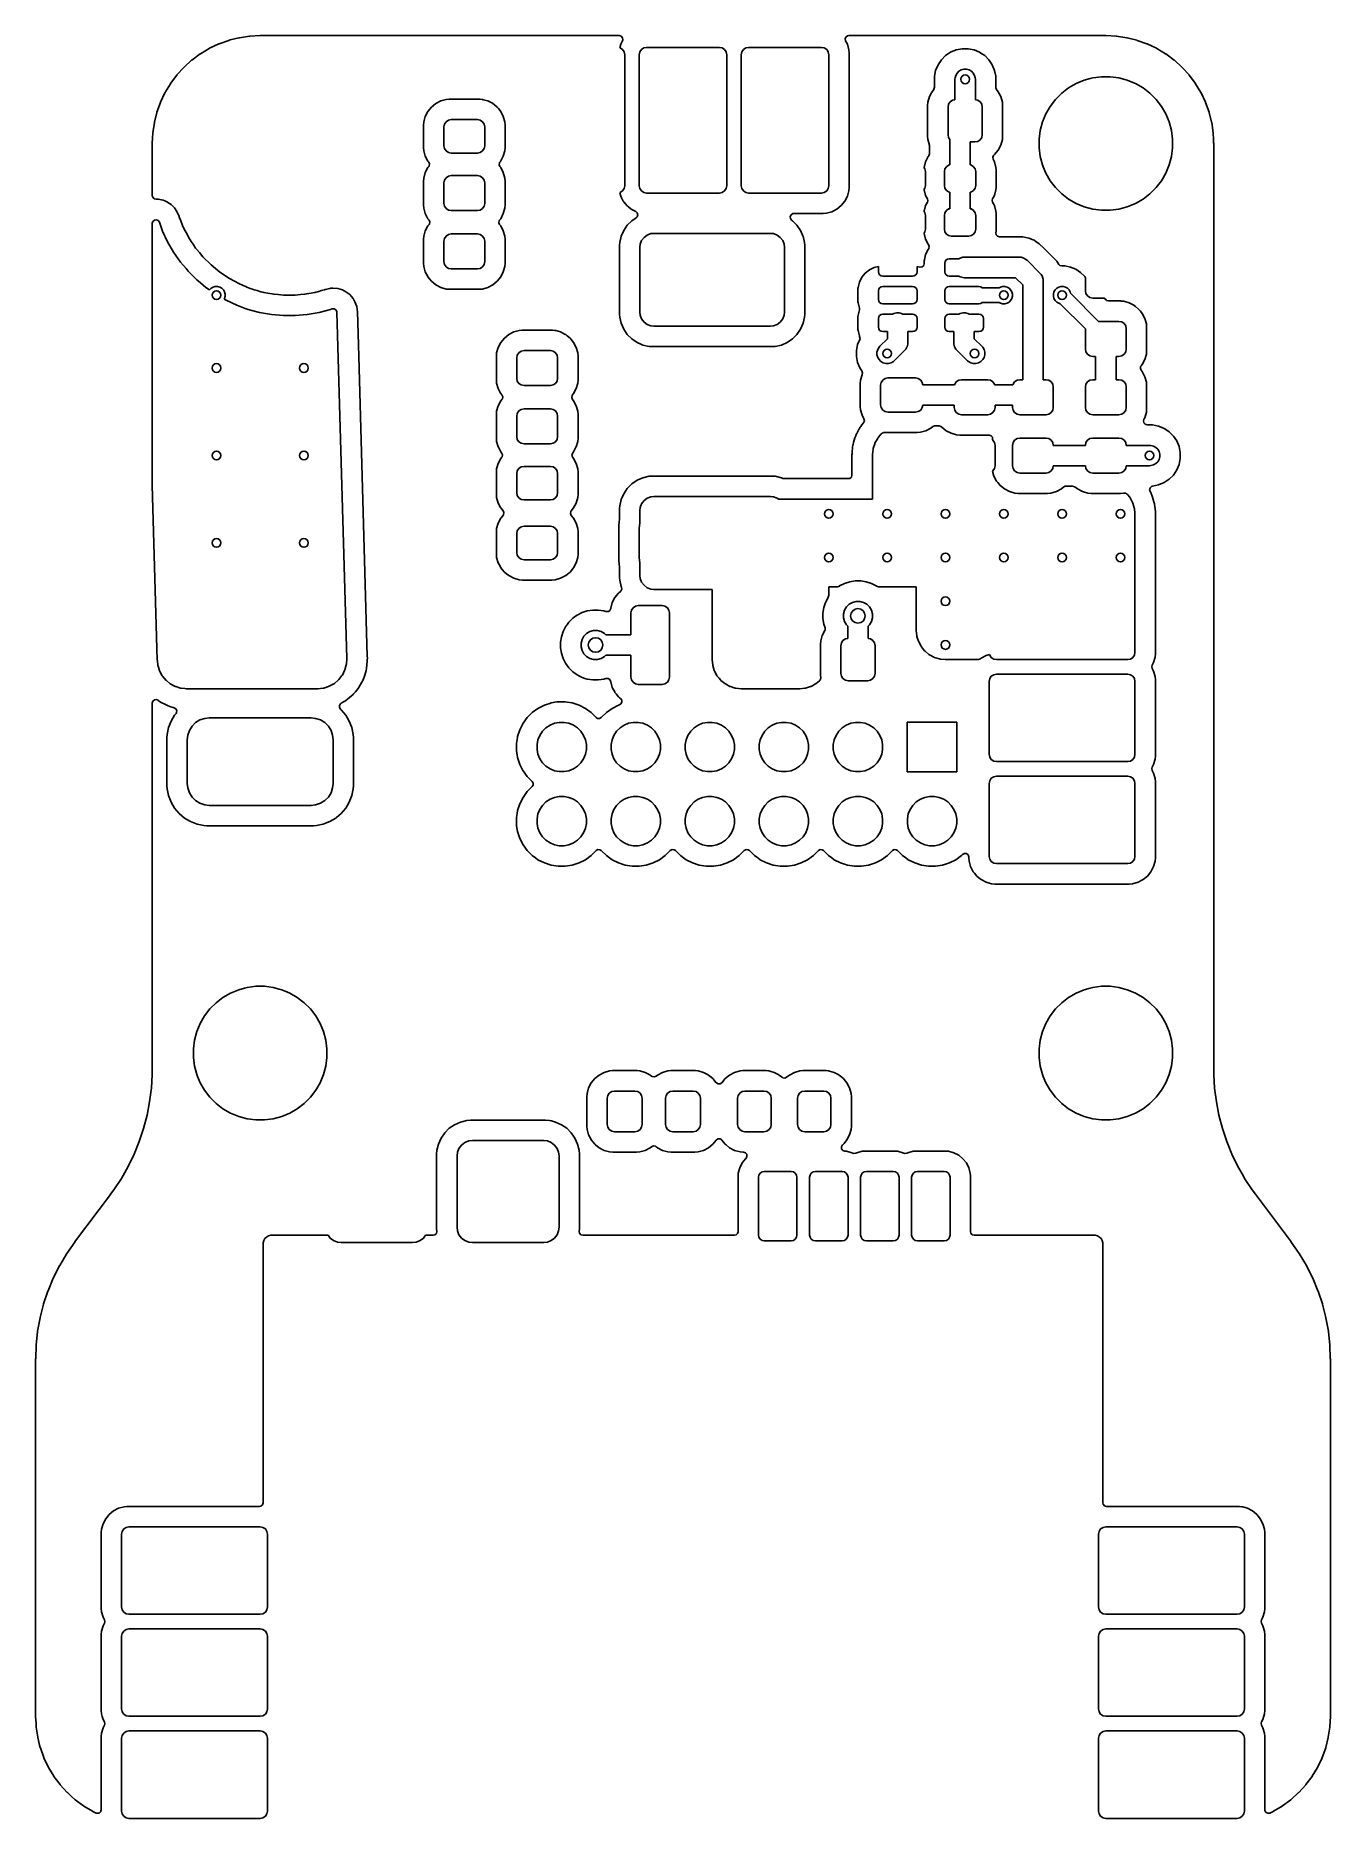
# Model space of a CAD drawing. Extents: x 4.78 to 6.52, y -4.3 to -1.89.
import ezdxf

# ---------------------------------------------------------------- set-up
doc = ezdxf.new("R2010")
doc.units = 0
doc.header["$MEASUREMENT"] = 0
doc.layers.add('BLACK', color=7, linetype='CONTINUOUS')

msp = doc.modelspace()

# ---------------------------------------------------------------- linework, layer by layer
at = {"layer": 'BLACK', "linetype": 'CONTINUOUS'}
for p, q in [((5.0232, -1.9046), (5.0362, -1.9)), ((5.0362, -1.9), (5.0367, -1.8998)), ((5.0367, -1.8998), (5.0383, -1.8994)), ((5.0383, -1.8994), (5.0501, -1.8965)), ((5.0501, -1.8965), (5.0506, -1.8964)), ((5.0506, -1.8964), (5.0642, -1.8944)), ((5.0642, -1.8944), (5.0647, -1.8943)), ((5.0647, -1.8943), (5.0786, -1.8936)), ((5.0786, -1.8936), (5.0788, -1.8936)), ((5.0788, -1.8936), (5.0806, -1.8936)), ((5.0806, -1.8936), (5.5635, -1.8936)), ((5.5635, -1.8936), (5.5662, -1.8944)), ((5.5679, -1.9008), (5.5655, -1.9053)), ((5.5662, -1.8944), (5.568, -1.8965)), ((5.5684, -1.8992), (5.5679, -1.9008)), ((5.568, -1.8965), (5.5684, -1.8992)), ((5.8686, -1.8981), (5.8696, -1.8955)), ((5.8692, -1.9008), (5.8686, -1.8981)), ((5.8715, -1.9053), (5.8692, -1.9008)), ((5.8696, -1.8955), (5.8719, -1.8939)), ((5.8719, -1.8939), (5.8735, -1.8936)), ((5.8735, -1.8936), (6.2186, -1.8936)), ((6.2186, -1.8936), (6.2204, -1.8936)), ((6.2204, -1.8936), (6.2206, -1.8936)), ((6.2206, -1.8936), (6.2345, -1.8943)), ((6.2345, -1.8943), (6.235, -1.8944)), ((6.235, -1.8944), (6.2487, -1.8964)), ((6.2487, -1.8964), (6.2491, -1.8965)), ((6.2491, -1.8965), (6.2625, -1.8998)), ((6.2625, -1.8998), (6.263, -1.9)), ((6.263, -1.9), (6.276, -1.9046)), ((4.9865, -1.9265), (4.9976, -1.9183)), ((4.9976, -1.9183), (4.998, -1.918)), ((4.998, -1.918), (5.0099, -1.9109)), ((5.0099, -1.9109), (5.0103, -1.9107)), ((5.0103, -1.9107), (5.0228, -1.9048)), ((5.0228, -1.9048), (5.0232, -1.9046)), ((5.5655, -1.9053), (5.5641, -1.9101)), ((5.5641, -1.9101), (5.5648, -1.9102)), ((5.5648, -1.9102), (5.568, -1.9123)), ((5.568, -1.9123), (5.5701, -1.9155)), ((5.5701, -1.9155), (5.5709, -1.9193)), ((5.5709, -1.9193), (5.5709, -2.0965)), ((5.5906, -1.9193), (5.5913, -1.9155)), ((5.5906, -2.0965), (5.5906, -1.9193)), ((5.5913, -1.9155), (5.5934, -1.9123)), ((5.5934, -1.9123), (5.5966, -1.9102)), ((5.5966, -1.9102), (5.6004, -1.9094)), ((5.6004, -1.9094), (5.6988, -1.9094)), ((5.6988, -1.9094), (5.7026, -1.9102)), ((5.7026, -1.9102), (5.7058, -1.9123)), ((5.7058, -1.9123), (5.7079, -1.9155)), ((5.7079, -1.9155), (5.7087, -1.9193)), ((5.7087, -1.9193), (5.7087, -2.0965)), ((5.7283, -1.9193), (5.7291, -1.9155)), ((5.7283, -2.0965), (5.7283, -1.9193)), ((5.7291, -1.9155), (5.7312, -1.9123)), ((5.7312, -1.9123), (5.7344, -1.9102)), ((5.7344, -1.9102), (5.7382, -1.9094)), ((5.7382, -1.9094), (5.8366, -1.9094)), ((5.8366, -1.9094), (5.8404, -1.9102)), ((5.8404, -1.9102), (5.8436, -1.9123)), ((5.8436, -1.9123), (5.8457, -1.9155)), ((5.8457, -1.9155), (5.8465, -1.9193)), ((5.8465, -1.9193), (5.8465, -2.0965)), ((5.8736, -1.9127), (5.8715, -1.9053)), ((5.874, -1.9171), (5.8736, -1.9127)), ((5.874, -2.0986), (5.874, -1.9171)), ((6.0041, -1.9204), (5.9984, -1.9262)), ((6.0109, -1.9159), (6.0041, -1.9204)), ((6.0184, -1.9128), (6.0109, -1.9159)), ((6.0264, -1.9112), (6.0184, -1.9128)), ((6.0184, -1.9128), (6.0184, -1.9128)), ((6.0346, -1.9112), (6.0264, -1.9112)), ((6.0264, -1.9112), (6.0264, -1.9112)), ((6.0426, -1.9128), (6.0346, -1.9112)), ((6.0346, -1.9112), (6.0346, -1.9112)), ((6.0501, -1.9159), (6.0426, -1.9128)), ((6.0426, -1.9128), (6.0426, -1.9128)), ((6.0519, -1.9171), (6.0501, -1.9159)), ((6.0569, -1.9204), (6.0519, -1.9171)), ((6.0626, -1.9262), (6.0569, -1.9204)), ((6.276, -1.9046), (6.2764, -1.9048)), ((6.2764, -1.9048), (6.2889, -1.9107)), ((6.2889, -1.9107), (6.2893, -1.9109)), ((6.2893, -1.9109), (6.3012, -1.918)), ((6.3012, -1.918), (6.3016, -1.9183)), ((6.3016, -1.9183), (6.3031, -1.9194)), ((6.3031, -1.9194), (6.3127, -1.9265)), ((4.9578, -1.9582), (4.966, -1.9471)), ((4.966, -1.9471), (4.9663, -1.9467)), ((4.9663, -1.9467), (4.9756, -1.9365)), ((4.9756, -1.9365), (4.9759, -1.9361)), ((4.9759, -1.9361), (4.9862, -1.9268)), ((4.9862, -1.9268), (4.9865, -1.9265)), ((5.9907, -1.9405), (5.9892, -1.9485)), ((5.9892, -1.9485), (5.9892, -1.9634)), ((5.9939, -1.933), (5.9907, -1.9405)), ((5.9907, -1.9405), (5.9907, -1.9405)), ((5.9984, -1.9262), (5.9939, -1.933)), ((6.0169, -1.9508), (6.0178, -1.9473)), ((6.0178, -1.9473), (6.0196, -1.9442)), ((6.0196, -1.9442), (6.0221, -1.9416)), ((6.0221, -1.9416), (6.0252, -1.9398)), ((6.0252, -1.9398), (6.0287, -1.9389)), ((6.0287, -1.9389), (6.0323, -1.9389)), ((6.0323, -1.9389), (6.0358, -1.9398)), ((6.0358, -1.9398), (6.0389, -1.9416)), ((6.0389, -1.9416), (6.0414, -1.9442)), ((6.0414, -1.9442), (6.0432, -1.9473)), ((6.0432, -1.9473), (6.0442, -1.9508)), ((6.0672, -1.933), (6.0626, -1.9262)), ((6.0626, -1.9262), (6.0626, -1.9262)), ((6.0703, -1.9405), (6.0672, -1.933)), ((6.0719, -1.9485), (6.0703, -1.9405)), ((6.0719, -1.9634), (6.0719, -1.9485)), ((6.0719, -1.9485), (6.0719, -1.9485)), ((6.2146, -1.9491), (6.2028, -1.9506)), ((6.2264, -1.9491), (6.2146, -1.9491)), ((6.2146, -1.9491), (6.2146, -1.9491)), ((6.2146, -1.9491), (6.2146, -1.9491)), ((6.2381, -1.9506), (6.2264, -1.9491)), ((6.2264, -1.9491), (6.2264, -1.9491)), ((6.2264, -1.9491), (6.2264, -1.9491)), ((6.3127, -1.9265), (6.313, -1.9268)), ((6.313, -1.9268), (6.3233, -1.9361)), ((6.3233, -1.9361), (6.3236, -1.9365)), ((6.3236, -1.9365), (6.3329, -1.9467)), ((6.3329, -1.9467), (6.3332, -1.9471)), ((6.3332, -1.9471), (6.3414, -1.9582)), ((4.9443, -1.9833), (4.9502, -1.9708)), ((4.9502, -1.9708), (4.9504, -1.9704)), ((4.9504, -1.9704), (4.9511, -1.9693)), ((4.9511, -1.9693), (4.9575, -1.9586)), ((4.9575, -1.9586), (4.9578, -1.9582)), ((5.985, -1.9708), (5.9823, -1.976)), ((5.9858, -1.9693), (5.985, -1.9708)), ((5.9881, -1.9665), (5.9858, -1.9693)), ((5.9884, -1.9661), (5.9881, -1.9665)), ((5.9892, -1.9634), (5.9884, -1.9661)), ((6.0167, -1.9526), (6.0169, -1.9508)), ((6.0167, -1.9802), (6.0167, -1.9526)), ((6.0442, -1.9508), (6.0443, -1.9526)), ((6.0443, -1.9526), (6.0443, -1.9802)), ((6.0719, -1.964), (6.0719, -1.9634)), ((6.073, -1.9665), (6.0719, -1.964)), ((6.0752, -1.9693), (6.073, -1.9665)), ((6.0787, -1.976), (6.0752, -1.9693)), ((6.1609, -1.9713), (6.1525, -1.9797)), ((6.1703, -1.9641), (6.1609, -1.9713)), ((6.1609, -1.9713), (6.1609, -1.9713)), ((6.1805, -1.9582), (6.1703, -1.9641)), ((6.1914, -1.9537), (6.1805, -1.9582)), ((6.1805, -1.9582), (6.1805, -1.9582)), ((6.1994, -1.9515), (6.1914, -1.9537)), ((6.2028, -1.9506), (6.1994, -1.9515)), ((6.2028, -1.9506), (6.2028, -1.9506)), ((6.2028, -1.9506), (6.2028, -1.9506)), ((6.2461, -1.9528), (6.2381, -1.9506)), ((6.2381, -1.9506), (6.2381, -1.9506)), ((6.2381, -1.9506), (6.2381, -1.9506)), ((6.2495, -1.9537), (6.2461, -1.9528)), ((6.257, -1.9568), (6.2495, -1.9537)), ((6.2495, -1.9537), (6.2495, -1.9537)), ((6.2495, -1.9537), (6.2495, -1.9537)), ((6.2604, -1.9582), (6.257, -1.9568)), ((6.2707, -1.9641), (6.2604, -1.9582)), ((6.2604, -1.9582), (6.2604, -1.9582)), ((6.2801, -1.9713), (6.2707, -1.9641)), ((6.2884, -1.9797), (6.2801, -1.9713)), ((6.2801, -1.9713), (6.2801, -1.9713)), ((6.3414, -1.9582), (6.3417, -1.9586)), ((6.3417, -1.9586), (6.3488, -1.9704)), ((6.3488, -1.9704), (6.349, -1.9708)), ((6.349, -1.9708), (6.3549, -1.9833)), ((4.9359, -2.0106), (4.9393, -1.9972)), ((4.9393, -1.9972), (4.9394, -1.9968)), ((4.9394, -1.9968), (4.9441, -1.9838)), ((4.9441, -1.9838), (4.9443, -1.9833)), ((5.3052, -1.996), (5.3017, -2.0028)), ((5.31, -1.9901), (5.3052, -1.996)), ((5.3159, -1.9853), (5.31, -1.9901)), ((5.3227, -1.9818), (5.3159, -1.9853)), ((5.33, -1.9797), (5.3227, -1.9818)), ((5.334, -1.9794), (5.33, -1.9797)), ((5.3344, -1.9793), (5.334, -1.9794)), ((5.3742, -1.9793), (5.3344, -1.9793)), ((5.3752, -1.9794), (5.3742, -1.9793)), ((5.3787, -1.9797), (5.3752, -1.9794)), ((5.3799, -1.9801), (5.3787, -1.9797)), ((5.3787, -1.9797), (5.3787, -1.9797)), ((5.3787, -1.9797), (5.3787, -1.9797)), ((5.386, -1.9818), (5.3799, -1.9801)), ((5.3922, -1.985), (5.386, -1.9818)), ((5.3927, -1.9853), (5.3922, -1.985)), ((5.395, -1.9872), (5.3927, -1.9853)), ((5.3986, -1.9901), (5.395, -1.9872)), ((5.4003, -1.9921), (5.3986, -1.9901)), ((5.4035, -1.996), (5.4003, -1.9921)), ((5.407, -2.0028), (5.4035, -1.996)), ((5.9802, -1.9833), (5.9798, -1.9878)), ((5.9798, -1.9878), (5.9798, -2.0295)), ((5.9823, -1.976), (5.9802, -1.9833)), ((6.0074, -1.99), (6.0081, -1.9862)), ((6.0074, -2.0274), (6.0074, -1.99)), ((6.0081, -1.9862), (6.0103, -1.983)), ((6.0103, -1.983), (6.0135, -1.9809)), ((6.0135, -1.9809), (6.0167, -1.9802)), ((6.0443, -1.9802), (6.0476, -1.9809)), ((6.0476, -1.9809), (6.0508, -1.983)), ((6.0508, -1.983), (6.0529, -1.9862)), ((6.0529, -1.9862), (6.0536, -1.99)), ((6.0536, -1.99), (6.0536, -2.0274)), ((6.0808, -1.9833), (6.0787, -1.976)), ((6.0812, -1.9878), (6.0808, -1.9833)), ((6.0812, -2.0295), (6.0812, -1.9878)), ((6.1453, -1.9891), (6.1394, -1.9993)), ((6.1525, -1.9797), (6.1453, -1.9891)), ((6.1525, -1.9797), (6.1525, -1.9797)), ((6.2956, -1.9891), (6.2884, -1.9797)), ((6.2884, -1.9797), (6.2884, -1.9797)), ((6.3014, -1.9992), (6.2956, -1.9891)), ((6.3549, -1.9833), (6.3551, -1.9838)), ((6.3551, -1.9838), (6.3598, -1.9968)), ((6.3598, -1.9968), (6.3599, -1.9972)), ((6.3599, -1.9972), (6.3633, -2.0106)), ((4.9338, -2.0248), (4.9359, -2.0111)), ((4.9359, -2.0111), (4.9359, -2.0106)), ((5.2996, -2.0101), (5.2992, -2.0146)), ((5.2992, -2.0146), (5.2992, -2.0445)), ((5.3017, -2.0028), (5.2996, -2.0101)), ((5.3268, -2.0167), (5.3275, -2.013)), ((5.3268, -2.0423), (5.3268, -2.0167)), ((5.3275, -2.013), (5.3297, -2.0098)), ((5.3297, -2.0098), (5.3328, -2.0076)), ((5.3328, -2.0076), (5.3366, -2.0069)), ((5.3366, -2.0069), (5.372, -2.0069)), ((5.372, -2.0069), (5.3758, -2.0076)), ((5.3758, -2.0076), (5.379, -2.0098)), ((5.379, -2.0098), (5.3811, -2.013)), ((5.3811, -2.013), (5.3819, -2.0167)), ((5.3819, -2.0167), (5.3819, -2.0423)), ((5.4091, -2.0101), (5.407, -2.0028)), ((5.4095, -2.0146), (5.4091, -2.0101)), ((5.4095, -2.0445), (5.4095, -2.0146)), ((6.1318, -2.0216), (6.1303, -2.0334)), ((6.1349, -2.0102), (6.1318, -2.0216)), ((6.1318, -2.0216), (6.1318, -2.0216)), ((6.1394, -1.9993), (6.1349, -2.0102)), ((6.1394, -1.9993), (6.1394, -1.9993)), ((6.3015, -1.9993), (6.3014, -1.9992)), ((6.306, -2.0102), (6.3015, -1.9993)), ((6.3091, -2.0216), (6.306, -2.0102)), ((6.3106, -2.0334), (6.3091, -2.0216)), ((6.3633, -2.0106), (6.3634, -2.0111)), ((6.3634, -2.0111), (6.3654, -2.0248)), ((4.9331, -2.0391), (4.9335, -2.0314)), ((4.9331, -2.0394), (4.9331, -2.0391)), ((4.9331, -2.0411), (4.9331, -2.0394)), ((4.9331, -2.0813), (4.9331, -2.0411)), ((4.9331, -2.0411), (4.9331, -2.0411)), ((4.9335, -2.0314), (4.9338, -2.0252)), ((4.9338, -2.0252), (4.9338, -2.0248)), ((5.2992, -2.0445), (5.2996, -2.049)), ((5.3275, -2.0461), (5.3268, -2.0423)), ((5.3297, -2.0493), (5.3275, -2.0461)), ((5.3811, -2.0461), (5.379, -2.0493)), ((5.3819, -2.0423), (5.3811, -2.0461)), ((5.4091, -2.049), (5.4095, -2.0445)), ((5.9798, -2.0295), (5.9802, -2.034)), ((5.9802, -2.034), (5.9802, -2.034)), ((5.9802, -2.034), (5.9802, -2.034)), ((5.9802, -2.034), (5.9819, -2.0399)), ((5.9819, -2.0399), (5.9821, -2.0406)), ((5.9821, -2.0406), (5.9823, -2.0419)), ((5.9823, -2.0419), (5.9823, -2.0533)), ((6.0081, -2.0311), (6.0074, -2.0274)), ((6.0098, -2.0337), (6.0081, -2.0311)), ((6.0098, -2.0683), (6.0098, -2.0337)), ((6.0438, -2.0372), (6.0374, -2.0372)), ((6.0374, -2.0372), (6.0374, -2.0683)), ((6.0476, -2.0365), (6.0438, -2.0372)), ((6.0508, -2.0343), (6.0476, -2.0365)), ((6.0529, -2.0311), (6.0508, -2.0343)), ((6.0536, -2.0274), (6.0529, -2.0311)), ((6.0752, -2.0481), (6.0787, -2.0413)), ((6.0787, -2.0413), (6.0808, -2.034)), ((6.0808, -2.034), (6.0809, -2.0334)), ((6.0809, -2.0334), (6.0812, -2.0295)), ((6.1303, -2.0334), (6.1303, -2.0334)), ((6.1303, -2.0334), (6.1303, -2.0452)), ((6.1303, -2.0452), (6.1303, -2.0452)), ((6.1303, -2.0452), (6.1318, -2.0569)), ((6.3091, -2.0569), (6.3106, -2.0452)), ((6.3106, -2.0452), (6.3106, -2.0334)), ((6.3654, -2.0248), (6.3654, -2.0252)), ((6.3654, -2.0252), (6.3658, -2.0334)), ((6.3658, -2.0334), (6.366, -2.0377)), ((6.366, -2.0377), (6.3661, -2.0392)), ((6.3661, -2.0392), (6.3661, -2.0394)), ((6.3661, -2.0394), (6.3661, -3.2855)), ((5.2996, -2.049), (5.2996, -2.049)), ((5.2996, -2.049), (5.2996, -2.049)), ((5.2996, -2.049), (5.3017, -2.0563)), ((5.3017, -2.0563), (5.3052, -2.063)), ((5.3052, -2.063), (5.3052, -2.063)), ((5.3052, -2.063), (5.3063, -2.0643)), ((5.3063, -2.0643), (5.3073, -2.0669)), ((5.3069, -2.0696), (5.3063, -2.0705)), ((5.3073, -2.0669), (5.3069, -2.0696)), ((5.3328, -2.0514), (5.3297, -2.0493)), ((5.3366, -2.0522), (5.3328, -2.0514)), ((5.372, -2.0522), (5.3366, -2.0522)), ((5.3758, -2.0514), (5.372, -2.0522)), ((5.379, -2.0493), (5.3758, -2.0514)), ((5.4013, -2.068), (5.4018, -2.0653)), ((5.4024, -2.0705), (5.4013, -2.068)), ((5.4018, -2.0653), (5.4024, -2.0643)), ((5.4024, -2.0643), (5.4035, -2.063)), ((5.4035, -2.063), (5.4037, -2.0625)), ((5.4037, -2.0625), (5.407, -2.0563)), ((5.407, -2.0563), (5.4091, -2.049)), ((5.9771, -2.064), (5.9751, -2.0715)), ((5.9807, -2.057), (5.9771, -2.064)), ((5.9812, -2.0564), (5.9807, -2.057)), ((5.9815, -2.056), (5.9812, -2.0564)), ((5.9823, -2.0533), (5.9815, -2.056)), ((6.0052, -2.0707), (6.0082, -2.0686)), ((6.0082, -2.0686), (6.0098, -2.0683)), ((6.0374, -2.0683), (6.039, -2.0686)), ((6.039, -2.0686), (6.042, -2.0707)), ((6.0679, -2.0579), (6.0689, -2.0553)), ((6.0684, -2.0606), (6.0679, -2.0579)), ((6.0701, -2.064), (6.0684, -2.0606)), ((6.0689, -2.0553), (6.0696, -2.0546)), ((6.0696, -2.0546), (6.0704, -2.054)), ((6.0721, -2.0715), (6.0701, -2.064)), ((6.0704, -2.054), (6.0752, -2.0481)), ((6.1318, -2.0569), (6.1318, -2.0569)), ((6.1318, -2.0569), (6.1318, -2.0569)), ((6.1318, -2.0569), (6.1349, -2.0683)), ((6.1349, -2.0683), (6.1359, -2.0708)), ((6.3015, -2.0792), (6.306, -2.0683)), ((6.306, -2.0683), (6.3091, -2.0569)), ((4.9331, -2.1098), (4.9331, -2.0813)), ((5.2996, -2.0859), (5.2992, -2.0903)), ((5.2992, -2.0903), (5.2992, -2.1222)), ((5.3017, -2.0786), (5.2996, -2.0859)), ((5.3052, -2.0718), (5.3017, -2.0786)), ((5.3063, -2.0705), (5.3052, -2.0718)), ((5.3268, -2.0925), (5.3275, -2.0888)), ((5.3268, -2.1201), (5.3268, -2.0925)), ((5.3275, -2.0888), (5.3297, -2.0856)), ((5.3297, -2.0856), (5.3328, -2.0834)), ((5.3328, -2.0834), (5.3366, -2.0827)), ((5.3366, -2.0827), (5.372, -2.0827)), ((5.372, -2.0827), (5.3758, -2.0834)), ((5.3758, -2.0834), (5.379, -2.0856)), ((5.379, -2.0856), (5.3811, -2.0888)), ((5.3811, -2.0888), (5.3819, -2.0925)), ((5.3819, -2.0925), (5.3819, -2.1201)), ((5.4035, -2.0718), (5.4024, -2.0705)), ((5.407, -2.0786), (5.4035, -2.0718)), ((5.4091, -2.0859), (5.407, -2.0786)), ((5.4095, -2.0903), (5.4091, -2.0859)), ((5.4095, -2.1222), (5.4095, -2.0903)), ((5.9751, -2.0715), (5.9751, -2.0715)), ((5.9751, -2.0715), (5.9751, -2.0721)), ((5.9751, -2.0721), (5.9762, -2.0737)), ((5.9762, -2.0737), (5.9769, -2.0773)), ((5.9769, -2.0773), (5.9769, -2.096)), ((6.0025, -2.0773), (6.0032, -2.0737)), ((6.0025, -2.096), (6.0025, -2.0773)), ((6.0032, -2.0737), (6.0052, -2.0707)), ((6.042, -2.0707), (6.0441, -2.0737)), ((6.0441, -2.0737), (6.0448, -2.0773)), ((6.0448, -2.0773), (6.0448, -2.096)), ((6.0724, -2.0747), (6.0721, -2.0715)), ((6.0724, -2.0985), (6.0724, -2.0747)), ((6.1359, -2.0708), (6.1394, -2.0792)), ((6.1394, -2.0792), (6.1394, -2.0792)), ((6.1394, -2.0792), (6.1453, -2.0895)), ((6.1453, -2.0895), (6.1525, -2.0989)), ((6.2884, -2.0989), (6.2956, -2.0895)), ((6.2956, -2.0895), (6.3015, -2.0792)), ((4.9336, -2.1119), (4.9331, -2.1098)), ((4.9354, -2.1139), (4.9336, -2.1119)), ((4.9381, -2.1146), (4.9354, -2.1139)), ((4.9414, -2.1146), (4.9381, -2.1146)), ((4.9431, -2.1149), (4.9414, -2.1146)), ((4.9414, -2.1146), (4.9414, -2.1146)), ((4.9414, -2.1146), (4.9414, -2.1146)), ((4.9479, -2.116), (4.9431, -2.1149)), ((4.9502, -2.1169), (4.9479, -2.116)), ((4.9527, -2.1181), (4.9502, -2.1169)), ((4.9564, -2.1203), (4.9527, -2.1181)), ((4.9527, -2.1181), (4.9527, -2.1181)), ((5.5648, -2.1056), (5.5641, -2.1057)), ((5.5641, -2.1057), (5.5655, -2.1104)), ((5.568, -2.1034), (5.5648, -2.1056)), ((5.5655, -2.1104), (5.5667, -2.1128)), ((5.5667, -2.1128), (5.569, -2.1172)), ((5.5701, -2.1002), (5.568, -2.1034)), ((5.569, -2.1172), (5.5697, -2.1181)), ((5.5697, -2.1181), (5.5738, -2.1231)), ((5.5709, -2.0965), (5.5701, -2.1002)), ((5.5913, -2.1002), (5.5906, -2.0965)), ((5.5934, -2.1034), (5.5913, -2.1002)), ((5.5966, -2.1056), (5.5934, -2.1034)), ((5.6004, -2.1063), (5.5966, -2.1056)), ((5.6988, -2.1063), (5.6004, -2.1063)), ((5.7026, -2.1056), (5.6988, -2.1063)), ((5.7058, -2.1034), (5.7026, -2.1056)), ((5.7079, -2.1002), (5.7058, -2.1034)), ((5.7087, -2.0965), (5.7079, -2.1002)), ((5.7291, -2.1002), (5.7283, -2.0965)), ((5.7312, -2.1034), (5.7291, -2.1002)), ((5.7344, -2.1056), (5.7312, -2.1034)), ((5.7382, -2.1063), (5.7344, -2.1056)), ((5.8366, -2.1063), (5.7382, -2.1063)), ((5.8404, -2.1056), (5.8366, -2.1063)), ((5.8436, -2.1034), (5.8404, -2.1056)), ((5.8457, -2.1002), (5.8436, -2.1034)), ((5.8465, -2.0965), (5.8457, -2.1002)), ((5.8632, -2.1231), (5.868, -2.1172)), ((5.868, -2.1172), (5.8715, -2.1104)), ((5.8715, -2.1104), (5.8736, -2.1031)), ((5.8736, -2.1031), (5.874, -2.0986)), ((5.9762, -2.0995), (5.9751, -2.1011)), ((5.9751, -2.1011), (5.9751, -2.1018)), ((5.9751, -2.1018), (5.9771, -2.1093)), ((5.9769, -2.096), (5.9762, -2.0995)), ((5.9771, -2.1093), (5.9795, -2.1139)), ((5.9795, -2.1184), (5.9771, -2.123)), ((5.9795, -2.1139), (5.98, -2.1166)), ((5.98, -2.1166), (5.9795, -2.1184)), ((6.0032, -2.0995), (6.0025, -2.096)), ((6.0052, -2.1026), (6.0032, -2.0995)), ((6.0082, -2.1046), (6.0052, -2.1026)), ((6.0098, -2.1049), (6.0082, -2.1046)), ((6.0098, -2.1274), (6.0098, -2.1049)), ((6.039, -2.1046), (6.0374, -2.1049)), ((6.0374, -2.1049), (6.0374, -2.1274)), ((6.042, -2.1026), (6.039, -2.1046)), ((6.0441, -2.0995), (6.042, -2.1026)), ((6.0448, -2.096), (6.0441, -2.0995)), ((6.0672, -2.1157), (6.0677, -2.1139)), ((6.0677, -2.1184), (6.0672, -2.1157)), ((6.0677, -2.1139), (6.0701, -2.1093)), ((6.0701, -2.123), (6.0677, -2.1184)), ((6.0701, -2.1093), (6.0721, -2.1018)), ((6.0701, -2.1093), (6.0701, -2.1093)), ((6.0721, -2.1018), (6.0724, -2.0985)), ((6.1525, -2.0989), (6.1525, -2.0989)), ((6.1525, -2.0989), (6.1609, -2.1072)), ((6.1609, -2.1072), (6.1609, -2.1072)), ((6.1609, -2.1072), (6.1703, -2.1144)), ((6.1703, -2.1144), (6.1805, -2.1203)), ((6.2604, -2.1203), (6.2707, -2.1144)), ((6.2707, -2.1144), (6.2801, -2.1072)), ((6.2801, -2.1072), (6.2884, -2.0989)), ((4.9339, -2.1444), (4.9359, -2.1426)), ((4.9359, -2.1426), (4.9387, -2.1422)), ((4.9387, -2.1422), (4.9412, -2.1433)), ((4.9584, -2.1216), (4.9564, -2.1203)), ((4.9631, -2.1263), (4.9584, -2.1216)), ((4.964, -2.1276), (4.9631, -2.1263)), ((4.9654, -2.1296), (4.964, -2.1276)), ((4.9685, -2.1356), (4.9654, -2.1296)), ((4.9687, -2.1359), (4.9685, -2.1356)), ((4.9688, -2.1363), (4.9687, -2.1359)), ((4.9698, -2.1397), (4.9688, -2.1363)), ((4.9715, -2.1438), (4.9698, -2.1397)), ((5.2992, -2.1222), (5.2996, -2.1267)), ((5.2996, -2.1267), (5.3016, -2.1337)), ((5.3016, -2.1337), (5.3017, -2.134)), ((5.3017, -2.134), (5.3026, -2.1357)), ((5.3026, -2.1357), (5.3052, -2.1408)), ((5.3052, -2.1408), (5.3067, -2.1426)), ((5.3067, -2.1426), (5.3077, -2.1451)), ((5.3275, -2.1238), (5.3268, -2.1201)), ((5.3297, -2.127), (5.3275, -2.1238)), ((5.3328, -2.1292), (5.3297, -2.127)), ((5.3366, -2.1299), (5.3328, -2.1292)), ((5.372, -2.1299), (5.3366, -2.1299)), ((5.3758, -2.1292), (5.372, -2.1299)), ((5.379, -2.127), (5.3758, -2.1292)), ((5.3811, -2.1238), (5.379, -2.127)), ((5.3819, -2.1201), (5.3811, -2.1238)), ((5.4014, -2.1435), (5.402, -2.1426)), ((5.402, -2.1426), (5.403, -2.1414)), ((5.403, -2.1414), (5.4035, -2.1408)), ((5.4035, -2.1408), (5.407, -2.134)), ((5.407, -2.134), (5.4091, -2.1267)), ((5.4091, -2.1267), (5.4095, -2.1222)), ((5.5738, -2.1231), (5.576, -2.1248)), ((5.576, -2.1248), (5.5797, -2.1279)), ((5.5797, -2.1279), (5.586, -2.1311)), ((5.5865, -2.1395), (5.5805, -2.1436)), ((5.586, -2.1311), (5.5879, -2.133)), ((5.5877, -2.1383), (5.5865, -2.1395)), ((5.5886, -2.1357), (5.5877, -2.1383)), ((5.5879, -2.133), (5.5886, -2.1357)), ((5.7942, -2.1379), (5.7955, -2.1355)), ((5.7946, -2.1407), (5.7942, -2.1379)), ((5.7963, -2.1428), (5.7946, -2.1407)), ((5.7955, -2.1355), (5.7978, -2.134)), ((5.7978, -2.134), (5.7991, -2.1339)), ((5.7991, -2.1339), (5.8388, -2.1339)), ((5.8388, -2.1339), (5.8433, -2.1335)), ((5.8388, -2.1339), (5.8388, -2.1339)), ((5.8433, -2.1335), (5.8506, -2.1314)), ((5.8506, -2.1314), (5.8573, -2.1279)), ((5.8573, -2.1279), (5.8632, -2.1231)), ((5.9771, -2.123), (5.9751, -2.1305)), ((5.9751, -2.1305), (5.9751, -2.1305)), ((5.9751, -2.1305), (5.9751, -2.1311)), ((5.9751, -2.1311), (5.9762, -2.1327)), ((5.9762, -2.1327), (5.9769, -2.1363)), ((5.9769, -2.1363), (5.9769, -2.155)), ((6.0025, -2.1363), (6.0032, -2.1327)), ((6.0025, -2.155), (6.0025, -2.1363)), ((6.0032, -2.1327), (6.0052, -2.1297)), ((6.0052, -2.1297), (6.0082, -2.1277)), ((6.0082, -2.1277), (6.0098, -2.1274)), ((6.0374, -2.1274), (6.039, -2.1277)), ((6.039, -2.1277), (6.042, -2.1297)), ((6.042, -2.1297), (6.0441, -2.1327)), ((6.0441, -2.1327), (6.0448, -2.1363)), ((6.0448, -2.1363), (6.0448, -2.155)), ((6.0721, -2.1305), (6.0701, -2.123)), ((6.0701, -2.123), (6.0701, -2.123)), ((6.0701, -2.123), (6.0701, -2.123)), ((6.0724, -2.1337), (6.0721, -2.1305)), ((6.0724, -2.1576), (6.0724, -2.1337)), ((6.1805, -2.1203), (6.1805, -2.1203)), ((6.1805, -2.1203), (6.1805, -2.1203)), ((6.1805, -2.1203), (6.1914, -2.1248)), ((6.1914, -2.1248), (6.2028, -2.1279)), ((6.2028, -2.1279), (6.2146, -2.1294)), ((6.2146, -2.1294), (6.2146, -2.1294)), ((6.2146, -2.1294), (6.2264, -2.1294)), ((6.2264, -2.1294), (6.2381, -2.1279)), ((6.2264, -2.1294), (6.2264, -2.1294)), ((6.2381, -2.1279), (6.2495, -2.1248)), ((6.2495, -2.1248), (6.2604, -2.1203)), ((4.9331, -2.147), (4.9339, -2.1444)), ((4.9331, -2.5006), (4.9331, -2.147)), ((4.9412, -2.1433), (4.9426, -2.1454)), ((4.9426, -2.1454), (4.947, -2.1575)), ((4.947, -2.1575), (4.947, -2.1575)), ((4.947, -2.1575), (4.9538, -2.1721)), ((4.9724, -2.1462), (4.9715, -2.1438)), ((4.9726, -2.1467), (4.9724, -2.1462)), ((4.9728, -2.1471), (4.9726, -2.1467)), ((4.974, -2.1498), (4.9728, -2.1471)), ((4.9757, -2.1539), (4.974, -2.1498)), ((4.9774, -2.1571), (4.9757, -2.1539)), ((4.9777, -2.1576), (4.9774, -2.1571)), ((4.9784, -2.1591), (4.9777, -2.1576)), ((4.9786, -2.1595), (4.9784, -2.1591)), ((4.9805, -2.1628), (4.9786, -2.1595)), ((4.983, -2.1676), (4.9805, -2.1628)), ((5.2996, -2.1646), (5.2992, -2.1691)), ((5.3017, -2.1573), (5.2996, -2.1646)), ((5.3052, -2.1506), (5.3017, -2.1573)), ((5.3067, -2.1488), (5.3052, -2.1506)), ((5.3073, -2.1478), (5.3067, -2.1488)), ((5.3077, -2.1451), (5.3073, -2.1478)), ((5.3275, -2.1675), (5.3297, -2.1643)), ((5.3297, -2.1643), (5.3328, -2.1622)), ((5.3328, -2.1622), (5.3366, -2.1614)), ((5.3366, -2.1614), (5.372, -2.1614)), ((5.372, -2.1614), (5.3758, -2.1622)), ((5.3758, -2.1622), (5.379, -2.1643)), ((5.379, -2.1643), (5.3811, -2.1675)), ((5.4009, -2.1462), (5.4014, -2.1435)), ((5.402, -2.1488), (5.4009, -2.1462)), ((5.4035, -2.1506), (5.402, -2.1488)), ((5.407, -2.1573), (5.4035, -2.1506)), ((5.4091, -2.1646), (5.407, -2.1573)), ((5.4095, -2.1691), (5.4091, -2.1646)), ((5.5661, -2.1646), (5.5641, -2.173)), ((5.5696, -2.1567), (5.5661, -2.1646)), ((5.5661, -2.1646), (5.5661, -2.1646)), ((5.5744, -2.1496), (5.5696, -2.1567)), ((5.5696, -2.1567), (5.5696, -2.1567)), ((5.5805, -2.1436), (5.5744, -2.1496)), ((5.5938, -2.1704), (5.597, -2.1661)), ((5.597, -2.1661), (5.6013, -2.1629)), ((5.6013, -2.1629), (5.6063, -2.161)), ((5.6063, -2.161), (5.6103, -2.1606)), ((5.6103, -2.1606), (5.7677, -2.1606)), ((5.7677, -2.1606), (5.7717, -2.161)), ((5.7717, -2.161), (5.7767, -2.1629)), ((5.7767, -2.1629), (5.781, -2.1661)), ((5.781, -2.1661), (5.7842, -2.1704)), ((5.7974, -2.1436), (5.7963, -2.1428)), ((5.8035, -2.1496), (5.7974, -2.1436)), ((5.8084, -2.1567), (5.8035, -2.1496)), ((5.8115, -2.1638), (5.8084, -2.1567)), ((5.8084, -2.1567), (5.8084, -2.1567)), ((5.8118, -2.1646), (5.8115, -2.1638)), ((5.8138, -2.173), (5.8118, -2.1646)), ((5.8118, -2.1646), (5.8118, -2.1646)), ((5.8118, -2.1646), (5.8118, -2.1646)), ((5.9762, -2.1586), (5.9751, -2.1602)), ((5.9751, -2.1602), (5.9751, -2.1608)), ((5.9751, -2.1608), (5.9771, -2.1683)), ((5.9769, -2.155), (5.9762, -2.1586)), ((6.0032, -2.1586), (6.0025, -2.155)), ((6.0052, -2.1616), (6.0032, -2.1586)), ((6.0082, -2.1637), (6.0052, -2.1616)), ((6.0118, -2.1644), (6.0082, -2.1637)), ((6.0354, -2.1644), (6.0118, -2.1644)), ((6.039, -2.1637), (6.0354, -2.1644)), ((6.042, -2.1616), (6.039, -2.1637)), ((6.0441, -2.1586), (6.042, -2.1616)), ((6.0448, -2.155), (6.0441, -2.1586)), ((6.0722, -2.1601), (6.0724, -2.1576)), ((6.0726, -2.1625), (6.0722, -2.1601)), ((6.0724, -2.1576), (6.0724, -2.1576)), ((6.0744, -2.1646), (6.0726, -2.1625)), ((6.077, -2.1653), (6.0744, -2.1646)), ((6.1084, -2.1653), (6.077, -2.1653)), ((6.1164, -2.1669), (6.1084, -2.1653)), ((6.1084, -2.1653), (6.1084, -2.1653)), ((4.9538, -2.1721), (4.9538, -2.1721)), ((4.9538, -2.1721), (4.9619, -2.1861)), ((4.9619, -2.1861), (4.9619, -2.1861)), ((4.9619, -2.1861), (4.9619, -2.1861)), ((4.9619, -2.1861), (4.9712, -2.1994)), ((4.9845, -2.1698), (4.983, -2.1676)), ((4.9852, -2.171), (4.9845, -2.1698)), ((4.9855, -2.1714), (4.9852, -2.171)), ((4.9881, -2.1752), (4.9855, -2.1714)), ((4.9916, -2.1804), (4.9881, -2.1752)), ((4.9928, -2.1818), (4.9916, -2.1804)), ((4.9931, -2.1823), (4.9928, -2.1818)), ((4.9933, -2.1826), (4.9931, -2.1823)), ((4.9967, -2.1866), (4.9933, -2.1826)), ((5.0014, -2.1924), (4.9967, -2.1866)), ((5.2992, -2.1691), (5.2992, -2.201)), ((5.3268, -2.1713), (5.3275, -2.1675)), ((5.3268, -2.1988), (5.3268, -2.1713)), ((5.3811, -2.1675), (5.3819, -2.1713)), ((5.3819, -2.1713), (5.3819, -2.1988)), ((5.4095, -2.201), (5.4095, -2.1691)), ((5.5641, -2.173), (5.5639, -2.1765)), ((5.5639, -2.1765), (5.5639, -2.2701)), ((5.5641, -2.173), (5.5641, -2.173)), ((5.5915, -2.1794), (5.5919, -2.1754)), ((5.5915, -2.2672), (5.5915, -2.1794)), ((5.5919, -2.1754), (5.5938, -2.1704)), ((5.7842, -2.1704), (5.786, -2.1754)), ((5.786, -2.1754), (5.7865, -2.1794)), ((5.7865, -2.1794), (5.7865, -2.2672)), ((5.8141, -2.1765), (5.8138, -2.173)), ((5.8138, -2.173), (5.8138, -2.173)), ((5.8141, -2.2701), (5.8141, -2.1765)), ((5.9772, -2.1892), (5.9755, -2.1962)), ((5.9771, -2.1683), (5.9807, -2.1752)), ((5.9805, -2.1826), (5.9772, -2.1892)), ((5.9772, -2.1892), (5.9772, -2.1892)), ((5.9811, -2.1819), (5.9805, -2.1826)), ((5.9807, -2.1752), (5.9807, -2.1752)), ((5.9807, -2.1752), (5.9807, -2.1752)), ((5.9807, -2.1752), (5.9811, -2.1758)), ((5.9811, -2.1758), (5.9821, -2.1783)), ((5.9817, -2.181), (5.9811, -2.1819)), ((5.9821, -2.1783), (5.9817, -2.181)), ((6.1225, -2.1695), (6.1164, -2.1669)), ((6.1164, -2.1669), (6.1164, -2.1669)), ((6.1239, -2.17), (6.1225, -2.1695)), ((6.1259, -2.1714), (6.1239, -2.17)), ((6.1307, -2.1746), (6.1259, -2.1714)), ((6.1366, -2.1805), (6.1307, -2.1746)), ((6.1483, -2.1922), (6.1366, -2.1805)), ((6.1366, -2.1805), (6.1366, -2.1805)), ((4.9712, -2.1994), (4.9787, -2.2083)), ((4.9787, -2.2083), (4.9815, -2.2118)), ((4.9815, -2.2118), (4.993, -2.2232)), ((5.0124, -2.2033), (5.0014, -2.1924)), ((5.0243, -2.2131), (5.0124, -2.2033)), ((5.0371, -2.2217), (5.0243, -2.2131)), ((5.2992, -2.201), (5.2996, -2.2055)), ((5.2996, -2.2055), (5.3017, -2.2128)), ((5.3017, -2.2128), (5.3049, -2.2189)), ((5.3275, -2.2026), (5.3268, -2.1988)), ((5.3297, -2.2058), (5.3275, -2.2026)), ((5.3328, -2.2079), (5.3297, -2.2058)), ((5.3366, -2.2087), (5.3328, -2.2079)), ((5.372, -2.2087), (5.3366, -2.2087)), ((5.3758, -2.2079), (5.372, -2.2087)), ((5.379, -2.2058), (5.3758, -2.2079)), ((5.3811, -2.2026), (5.379, -2.2058)), ((5.3819, -2.1988), (5.3811, -2.2026)), ((5.4035, -2.2195), (5.407, -2.2128)), ((5.407, -2.2128), (5.4091, -2.2055)), ((5.4091, -2.2055), (5.4095, -2.201)), ((5.8955, -2.2144), (5.8909, -2.22)), ((5.9012, -2.2098), (5.8955, -2.2144)), ((5.9077, -2.2066), (5.9012, -2.2098)), ((5.9134, -2.2052), (5.9077, -2.2066)), ((5.9077, -2.2066), (5.9077, -2.2066)), ((5.9134, -2.2126), (5.9134, -2.2052)), ((5.9138, -2.2149), (5.9134, -2.2126)), ((5.9151, -2.2168), (5.9138, -2.2149)), ((5.9651, -2.2149), (5.9638, -2.2168)), ((5.9656, -2.2126), (5.9651, -2.2149)), ((5.9693, -2.2061), (5.9656, -2.2052)), ((5.9656, -2.2052), (5.9656, -2.2126)), ((5.9698, -2.2062), (5.9693, -2.2061)), ((5.9725, -2.2058), (5.9698, -2.2062)), ((5.9746, -2.204), (5.9725, -2.2058)), ((5.9754, -2.2014), (5.9746, -2.204)), ((5.9755, -2.1962), (5.9754, -2.1979)), ((5.9754, -2.1979), (5.9754, -2.2014)), ((6.003, -2.2008), (6.0034, -2.1985)), ((6.003, -2.2126), (6.003, -2.2008)), ((6.0034, -2.2149), (6.003, -2.2126)), ((6.0034, -2.1985), (6.0047, -2.1966)), ((6.0047, -2.2168), (6.0034, -2.2149)), ((6.0047, -2.1966), (6.0066, -2.1953)), ((6.0066, -2.1953), (6.0089, -2.1949)), ((6.0089, -2.1949), (6.0222, -2.1949)), ((6.0222, -2.1949), (6.0238, -2.194)), ((6.0238, -2.194), (6.0272, -2.193)), ((6.0272, -2.193), (6.029, -2.1929)), ((6.029, -2.1929), (6.1043, -2.1929)), ((6.1043, -2.1929), (6.1061, -2.193)), ((6.1061, -2.193), (6.1096, -2.194)), ((6.1096, -2.194), (6.1127, -2.1958)), ((6.1127, -2.1958), (6.1141, -2.1969)), ((6.1141, -2.1969), (6.1318, -2.2147)), ((6.1318, -2.2147), (6.133, -2.216)), ((6.1542, -2.198), (6.1483, -2.1922)), ((6.1483, -2.1922), (6.1483, -2.1922)), ((6.1572, -2.2025), (6.1542, -2.198)), ((6.1542, -2.198), (6.1542, -2.198)), ((6.1586, -2.2039), (6.1572, -2.2025)), ((6.1612, -2.2047), (6.1586, -2.2039)), ((6.1653, -2.2047), (6.1612, -2.2047)), ((6.1729, -2.2062), (6.1653, -2.2047)), ((6.1653, -2.2047), (6.1653, -2.2047)), ((6.1801, -2.2092), (6.1729, -2.2062)), ((6.1729, -2.2062), (6.1729, -2.2062)), ((6.1865, -2.2135), (6.1801, -2.2092)), ((6.1801, -2.2092), (6.1801, -2.2092)), ((6.192, -2.219), (6.1865, -2.2135)), ((6.1865, -2.2135), (6.1865, -2.2135)), ((4.993, -2.2232), (4.9981, -2.2275)), ((4.9981, -2.2275), (5.0053, -2.2336)), ((5.0053, -2.2336), (5.0103, -2.237)), ((5.0103, -2.2369), (5.0125, -2.2347)), ((5.0103, -2.237), (5.0103, -2.2369)), ((5.0125, -2.2347), (5.0152, -2.2332)), ((5.0152, -2.2332), (5.0181, -2.2324)), ((5.0181, -2.2324), (5.0212, -2.2324)), ((5.0212, -2.2324), (5.0242, -2.2332)), ((5.0242, -2.2332), (5.0269, -2.2347)), ((5.0269, -2.2347), (5.0291, -2.2369)), ((5.0291, -2.2369), (5.0306, -2.2396)), ((5.0508, -2.229), (5.0371, -2.2217)), ((5.059, -2.2324), (5.0508, -2.229)), ((5.0593, -2.2326), (5.059, -2.2324)), ((5.0609, -2.2332), (5.0593, -2.2326)), ((5.0651, -2.2349), (5.0609, -2.2332)), ((5.0685, -2.2359), (5.0651, -2.2349)), ((5.0706, -2.2367), (5.0685, -2.2359)), ((5.071, -2.2368), (5.0706, -2.2367)), ((5.0746, -2.2378), (5.071, -2.2368)), ((5.0747, -2.2378), (5.0746, -2.2378)), ((5.0798, -2.2394), (5.0747, -2.2378)), ((5.1615, -2.2378), (5.1564, -2.2394)), ((5.1652, -2.2368), (5.1615, -2.2378)), ((5.1657, -2.2367), (5.1652, -2.2368)), ((5.1663, -2.2365), (5.1657, -2.2367)), ((5.1728, -2.2349), (5.1663, -2.2365)), ((5.1663, -2.2365), (5.1663, -2.2365)), ((5.174, -2.2348), (5.1728, -2.2349)), ((5.1728, -2.2349), (5.1728, -2.2349)), ((5.1768, -2.2347), (5.174, -2.2348)), ((5.1834, -2.2351), (5.1768, -2.2347)), ((5.1898, -2.237), (5.1834, -2.2351)), ((5.1834, -2.2351), (5.1834, -2.2351)), ((5.1913, -2.2378), (5.1898, -2.237)), ((5.192, -2.2381), (5.1913, -2.2378)), ((5.1944, -2.2395), (5.192, -2.2381)), ((5.3049, -2.2189), (5.3052, -2.2195)), ((5.3052, -2.2195), (5.3071, -2.2218)), ((5.3071, -2.2218), (5.31, -2.2254)), ((5.31, -2.2254), (5.313, -2.2278)), ((5.313, -2.2278), (5.3159, -2.2302)), ((5.3159, -2.2302), (5.3227, -2.2337)), ((5.3227, -2.2337), (5.33, -2.2358)), ((5.33, -2.2358), (5.3344, -2.2362)), ((5.3344, -2.2362), (5.3344, -2.2362)), ((5.3344, -2.2362), (5.3742, -2.2362)), ((5.3742, -2.2362), (5.3787, -2.2358)), ((5.3742, -2.2362), (5.3742, -2.2362)), ((5.3787, -2.2358), (5.386, -2.2337)), ((5.386, -2.2337), (5.3927, -2.2302)), ((5.3927, -2.2302), (5.3986, -2.2254)), ((5.3986, -2.2254), (5.4035, -2.2195)), ((5.8859, -2.2336), (5.8858, -2.2353)), ((5.8858, -2.2353), (5.8858, -2.2529)), ((5.8877, -2.2266), (5.8859, -2.2336)), ((5.8909, -2.22), (5.8877, -2.2266)), ((5.8877, -2.2266), (5.8877, -2.2266)), ((5.9134, -2.2382), (5.9138, -2.2359)), ((5.9134, -2.25), (5.9134, -2.2382)), ((5.9138, -2.2359), (5.9151, -2.234)), ((5.917, -2.2181), (5.9151, -2.2168)), ((5.9151, -2.234), (5.917, -2.2327)), ((5.9193, -2.2185), (5.917, -2.2181)), ((5.917, -2.2327), (5.9193, -2.2323)), ((5.9596, -2.2185), (5.9193, -2.2185)), ((5.9193, -2.2323), (5.9596, -2.2323)), ((5.9619, -2.2181), (5.9596, -2.2185)), ((5.9596, -2.2323), (5.9619, -2.2327)), ((5.9638, -2.2168), (5.9619, -2.2181)), ((5.9619, -2.2327), (5.9638, -2.234)), ((5.9638, -2.234), (5.9651, -2.2359)), ((5.9651, -2.2359), (5.9656, -2.2382)), ((5.9656, -2.2382), (5.9656, -2.25)), ((6.003, -2.2382), (6.0034, -2.2359)), ((6.003, -2.25), (6.003, -2.2382)), ((6.0034, -2.2359), (6.0047, -2.234)), ((6.0066, -2.2181), (6.0047, -2.2168)), ((6.0047, -2.234), (6.0066, -2.2327)), ((6.0089, -2.2185), (6.0066, -2.2181)), ((6.0066, -2.2327), (6.0089, -2.2323)), ((6.0222, -2.2185), (6.0089, -2.2185)), ((6.0089, -2.2323), (6.0492, -2.2323)), ((6.0238, -2.2194), (6.0222, -2.2185)), ((6.0272, -2.2204), (6.0238, -2.2194)), ((6.029, -2.2205), (6.0272, -2.2204)), ((6.0986, -2.2205), (6.029, -2.2205)), ((6.0492, -2.2323), (6.0515, -2.2327)), ((6.0515, -2.2327), (6.0534, -2.234)), ((6.0534, -2.234), (6.0535, -2.2343)), ((6.0535, -2.2343), (6.0763, -2.2343)), ((6.0763, -2.2343), (6.0782, -2.2332)), ((6.0782, -2.2332), (6.0811, -2.2324)), ((6.0811, -2.2324), (6.0842, -2.2324)), ((6.0842, -2.2324), (6.0872, -2.2332)), ((6.0872, -2.2332), (6.0899, -2.2347)), ((6.0899, -2.2347), (6.092, -2.2369)), ((6.092, -2.2369), (6.0936, -2.2396)), ((6.1083, -2.2301), (6.0986, -2.2205)), ((6.1083, -2.3583), (6.1083, -2.2301)), ((6.133, -2.216), (6.1348, -2.2191)), ((6.1348, -2.2191), (6.135, -2.22)), ((6.135, -2.22), (6.1357, -2.2226)), ((6.1357, -2.2226), (6.1358, -2.2244)), ((6.1358, -2.2244), (6.1358, -2.3583)), ((6.1505, -2.2396), (6.152, -2.2369)), ((6.152, -2.2369), (6.1542, -2.2347)), ((6.1542, -2.2347), (6.1569, -2.2332)), ((6.1569, -2.2332), (6.1599, -2.2324)), ((6.1599, -2.2324), (6.163, -2.2324)), ((6.163, -2.2324), (6.1659, -2.2332)), ((6.1659, -2.2332), (6.1686, -2.2347)), ((6.1686, -2.2347), (6.1708, -2.2369)), ((6.1708, -2.2369), (6.1723, -2.2396)), ((6.1927, -2.22), (6.192, -2.219)), ((6.1929, -2.2203), (6.1927, -2.22)), ((6.1929, -2.2382), (6.1929, -2.2203)), ((6.1937, -2.242), (6.1929, -2.2382)), ((5.0306, -2.2486), (5.0301, -2.2495)), ((5.0301, -2.2495), (5.0326, -2.2509)), ((5.0306, -2.2396), (5.0314, -2.2426)), ((5.0314, -2.2456), (5.0306, -2.2486)), ((5.0314, -2.2426), (5.0314, -2.2456)), ((5.0326, -2.2509), (5.0326, -2.2509)), ((5.0326, -2.2509), (5.0472, -2.2577)), ((5.0472, -2.2577), (5.0472, -2.2577)), ((5.0472, -2.2577), (5.0586, -2.2619)), ((5.0586, -2.2619), (5.0624, -2.2633)), ((5.0825, -2.2399), (5.0798, -2.2394)), ((5.0838, -2.2403), (5.0825, -2.2399)), ((5.0842, -2.2404), (5.0838, -2.2403)), ((5.0888, -2.2412), (5.0842, -2.2404)), ((5.095, -2.2424), (5.0888, -2.2412)), ((5.0968, -2.2426), (5.095, -2.2424)), ((5.0974, -2.2427), (5.0968, -2.2426)), ((5.0978, -2.2427), (5.0974, -2.2427)), ((5.1029, -2.2432), (5.0978, -2.2427)), ((5.1104, -2.2439), (5.1029, -2.2432)), ((5.1258, -2.2439), (5.1104, -2.2439)), ((5.1333, -2.2432), (5.1258, -2.2439)), ((5.1384, -2.2427), (5.1333, -2.2432)), ((5.1389, -2.2427), (5.1384, -2.2427)), ((5.1394, -2.2426), (5.1389, -2.2427)), ((5.1412, -2.2424), (5.1394, -2.2426)), ((5.1474, -2.2412), (5.1412, -2.2424)), ((5.152, -2.2404), (5.1474, -2.2412)), ((5.1524, -2.2403), (5.152, -2.2404)), ((5.1537, -2.2399), (5.1524, -2.2403)), ((5.1564, -2.2394), (5.1537, -2.2399)), ((5.1738, -2.2633), (5.1758, -2.2626)), ((5.1758, -2.2626), (5.1785, -2.2624)), ((5.1785, -2.2624), (5.1809, -2.2637)), ((5.1957, -2.2404), (5.1944, -2.2395)), ((5.1998, -2.2434), (5.1957, -2.2404)), ((5.2042, -2.2485), (5.1998, -2.2434)), ((5.1998, -2.2434), (5.1998, -2.2434)), ((5.2054, -2.2506), (5.2042, -2.2485)), ((5.2042, -2.2485), (5.2042, -2.2485)), ((5.2067, -2.253), (5.2054, -2.2506)), ((5.2054, -2.2506), (5.2054, -2.2506)), ((5.2054, -2.2506), (5.2054, -2.2506)), ((5.2091, -2.2593), (5.2067, -2.253)), ((5.2067, -2.253), (5.2067, -2.253)), ((5.2067, -2.253), (5.2067, -2.253)), ((5.2098, -2.2629), (5.2091, -2.2593)), ((5.2091, -2.2593), (5.2091, -2.2593)), ((5.2099, -2.2638), (5.2098, -2.2629)), ((5.8858, -2.2529), (5.8859, -2.2545)), ((5.8859, -2.2545), (5.8877, -2.2616)), ((5.8877, -2.2616), (5.8877, -2.264)), ((5.9138, -2.2523), (5.9134, -2.25)), ((5.9151, -2.2542), (5.9138, -2.2523)), ((5.917, -2.2555), (5.9151, -2.2542)), ((5.9193, -2.2559), (5.917, -2.2555)), ((5.9596, -2.2559), (5.9193, -2.2559)), ((5.9619, -2.2555), (5.9596, -2.2559)), ((5.9638, -2.2542), (5.9619, -2.2555)), ((5.9651, -2.2523), (5.9638, -2.2542)), ((5.9656, -2.25), (5.9651, -2.2523)), ((6.0034, -2.2523), (6.003, -2.25)), ((6.0047, -2.2542), (6.0034, -2.2523)), ((6.0066, -2.2555), (6.0047, -2.2542)), ((6.0089, -2.2559), (6.0066, -2.2555)), ((6.0492, -2.2559), (6.0089, -2.2559)), ((6.0515, -2.2555), (6.0492, -2.2559)), ((6.0534, -2.2542), (6.0515, -2.2555)), ((6.0535, -2.2539), (6.0534, -2.2542)), ((6.0763, -2.2539), (6.0535, -2.2539)), ((6.0782, -2.255), (6.0763, -2.2539)), ((6.0811, -2.2558), (6.0782, -2.255)), ((6.0842, -2.2558), (6.0811, -2.2558)), ((6.0872, -2.255), (6.0842, -2.2558)), ((6.0899, -2.2535), (6.0872, -2.255)), ((6.092, -2.2513), (6.0899, -2.2535)), ((6.0936, -2.2486), (6.092, -2.2513)), ((6.0936, -2.2396), (6.0944, -2.2426)), ((6.0944, -2.2456), (6.0936, -2.2486)), ((6.0944, -2.2426), (6.0944, -2.2456)), ((6.1497, -2.2426), (6.1505, -2.2396)), ((6.1497, -2.2456), (6.1497, -2.2426)), ((6.1505, -2.2486), (6.1497, -2.2456)), ((6.152, -2.2513), (6.1505, -2.2486)), ((6.1542, -2.2535), (6.152, -2.2513)), ((6.1569, -2.255), (6.1542, -2.2535)), ((6.159, -2.2556), (6.1569, -2.255)), ((6.1929, -2.2895), (6.159, -2.2556)), ((6.1723, -2.2396), (6.1729, -2.2416)), ((6.1729, -2.2416), (6.2108, -2.2795)), ((6.1958, -2.2451), (6.1937, -2.242)), ((6.199, -2.2473), (6.1958, -2.2451)), ((6.2028, -2.248), (6.199, -2.2473)), ((6.2183, -2.248), (6.2028, -2.248)), ((6.2208, -2.2505), (6.2183, -2.248)), ((6.2216, -2.2512), (6.2208, -2.2505)), ((6.2242, -2.2519), (6.2216, -2.2512)), ((6.2404, -2.2519), (6.2242, -2.2519)), ((6.2413, -2.252), (6.2404, -2.2519)), ((6.2404, -2.2519), (6.2404, -2.2519)), ((6.2448, -2.2523), (6.2413, -2.252)), ((6.2461, -2.2527), (6.2448, -2.2523)), ((6.2448, -2.2523), (6.2448, -2.2523)), ((6.2448, -2.2523), (6.2448, -2.2523)), ((6.2521, -2.2544), (6.2461, -2.2527)), ((6.2583, -2.2577), (6.2521, -2.2544)), ((6.2589, -2.258), (6.2583, -2.2577)), ((6.2605, -2.2593), (6.2589, -2.258)), ((6.2648, -2.2628), (6.2605, -2.2593)), ((6.2672, -2.2657), (6.2648, -2.2628)), ((5.0624, -2.2633), (5.0624, -2.2633)), ((5.0624, -2.2633), (5.0624, -2.2633)), ((5.0624, -2.2633), (5.0673, -2.2646)), ((5.0673, -2.2646), (5.078, -2.2675)), ((5.078, -2.2675), (5.0939, -2.2703)), ((5.0939, -2.2703), (5.11, -2.2717)), ((5.11, -2.2717), (5.11, -2.2717)), ((5.11, -2.2717), (5.11, -2.2717)), ((5.11, -2.2717), (5.1262, -2.2717)), ((5.1262, -2.2717), (5.1423, -2.2703)), ((5.1262, -2.2717), (5.1262, -2.2717)), ((5.1423, -2.2703), (5.1582, -2.2675)), ((5.1582, -2.2675), (5.1738, -2.2633)), ((5.1809, -2.2637), (5.1822, -2.2662)), ((5.1822, -2.2662), (5.1823, -2.267)), ((5.1823, -2.267), (5.1957, -2.7349)), ((5.2101, -2.2662), (5.2099, -2.2638)), ((5.2118, -2.3266), (5.2101, -2.2662)), ((5.5639, -2.2701), (5.5641, -2.2736)), ((5.5641, -2.2736), (5.5641, -2.2736)), ((5.5641, -2.2736), (5.5661, -2.282)), ((5.5661, -2.282), (5.5661, -2.282)), ((5.5661, -2.282), (5.5696, -2.2899)), ((5.5919, -2.2712), (5.5915, -2.2672)), ((5.5938, -2.2762), (5.5919, -2.2712)), ((5.597, -2.2805), (5.5938, -2.2762)), ((5.6013, -2.2837), (5.597, -2.2805)), ((5.6063, -2.2856), (5.6013, -2.2837)), ((5.6103, -2.286), (5.6063, -2.2856)), ((5.7677, -2.286), (5.6103, -2.286)), ((5.7717, -2.2856), (5.7677, -2.286)), ((5.7767, -2.2837), (5.7717, -2.2856)), ((5.781, -2.2805), (5.7767, -2.2837)), ((5.7842, -2.2762), (5.781, -2.2805)), ((5.786, -2.2712), (5.7842, -2.2762)), ((5.7865, -2.2672), (5.786, -2.2712)), ((5.8084, -2.2899), (5.8118, -2.282)), ((5.8118, -2.282), (5.8138, -2.2736)), ((5.8138, -2.2736), (5.8141, -2.2701)), ((5.8859, -2.271), (5.8858, -2.2727)), ((5.8858, -2.2727), (5.8858, -2.2903)), ((5.8877, -2.264), (5.8859, -2.271)), ((5.9134, -2.2756), (5.9138, -2.2733)), ((5.9134, -2.2874), (5.9134, -2.2756)), ((5.9138, -2.2733), (5.9151, -2.2714)), ((5.9151, -2.2714), (5.917, -2.2701)), ((5.917, -2.2701), (5.9193, -2.2697)), ((5.9193, -2.2697), (5.9326, -2.2697)), ((5.9326, -2.2697), (5.9342, -2.2688)), ((5.9342, -2.2688), (5.9377, -2.2678)), ((5.9377, -2.2678), (5.9413, -2.2678)), ((5.9413, -2.2678), (5.9447, -2.2688)), ((5.9447, -2.2688), (5.9463, -2.2697)), ((5.9463, -2.2697), (5.9596, -2.2697)), ((5.9596, -2.2697), (5.9619, -2.2701)), ((5.9619, -2.2701), (5.9638, -2.2714)), ((5.9638, -2.2714), (5.9651, -2.2733)), ((5.9651, -2.2733), (5.9656, -2.2756)), ((5.9656, -2.2756), (5.9656, -2.2874)), ((6.003, -2.2756), (6.0034, -2.2733)), ((6.003, -2.2874), (6.003, -2.2756)), ((6.0034, -2.2733), (6.0047, -2.2714)), ((6.0047, -2.2714), (6.0066, -2.2701)), ((6.0066, -2.2701), (6.0089, -2.2697)), ((6.0089, -2.2697), (6.0222, -2.2697)), ((6.0222, -2.2697), (6.0238, -2.2688)), ((6.0238, -2.2688), (6.0272, -2.2678)), ((6.0272, -2.2678), (6.0308, -2.2678)), ((6.0308, -2.2678), (6.0343, -2.2688)), ((6.0343, -2.2688), (6.0359, -2.2697)), ((6.0359, -2.2697), (6.0492, -2.2697)), ((6.0492, -2.2697), (6.0515, -2.2701)), ((6.0515, -2.2701), (6.0534, -2.2714)), ((6.0534, -2.2714), (6.0547, -2.2733)), ((6.0547, -2.2733), (6.0551, -2.2756)), ((6.0551, -2.2756), (6.0551, -2.2874)), ((6.2108, -2.2795), (6.2382, -2.2795)), ((6.2382, -2.2795), (6.242, -2.2803)), ((6.242, -2.2803), (6.2451, -2.2824)), ((6.2451, -2.2824), (6.2473, -2.2856)), ((6.2473, -2.2856), (6.248, -2.2894)), ((6.2696, -2.2687), (6.2672, -2.2657)), ((6.2731, -2.2754), (6.2696, -2.2687)), ((6.2752, -2.2827), (6.2731, -2.2754)), ((6.2756, -2.2872), (6.2752, -2.2827)), ((5.4036, -2.308), (5.4001, -2.3148)), ((5.4084, -2.3021), (5.4036, -2.308)), ((5.4143, -2.2973), (5.4084, -2.3021)), ((5.4211, -2.2938), (5.4143, -2.2973)), ((5.4284, -2.2917), (5.4211, -2.2938)), ((5.4324, -2.2914), (5.4284, -2.2917)), ((5.4329, -2.2913), (5.4324, -2.2914)), ((5.4726, -2.2913), (5.4329, -2.2913)), ((5.4736, -2.2914), (5.4726, -2.2913)), ((5.4771, -2.2917), (5.4736, -2.2914)), ((5.4779, -2.2919), (5.4771, -2.2917)), ((5.4771, -2.2917), (5.4771, -2.2917)), ((5.4771, -2.2917), (5.4771, -2.2917)), ((5.4844, -2.2938), (5.4779, -2.2919)), ((5.4905, -2.297), (5.4844, -2.2938)), ((5.4912, -2.2973), (5.4905, -2.297)), ((5.4932, -2.299), (5.4912, -2.2973)), ((5.4971, -2.3021), (5.4932, -2.299)), ((5.4985, -2.3039), (5.4971, -2.3021)), ((5.5019, -2.308), (5.4985, -2.3039)), ((5.5054, -2.3148), (5.5019, -2.308)), ((5.5696, -2.2899), (5.5696, -2.2899)), ((5.5696, -2.2899), (5.5744, -2.297)), ((5.5744, -2.297), (5.5805, -2.3031)), ((5.5805, -2.3031), (5.5876, -2.3079)), ((5.5876, -2.3079), (5.5876, -2.3079)), ((5.5876, -2.3079), (5.5929, -2.3102)), ((5.5929, -2.3102), (5.5955, -2.3114)), ((5.7825, -2.3114), (5.7903, -2.3079)), ((5.7903, -2.3079), (5.7974, -2.3031)), ((5.7974, -2.3031), (5.8035, -2.297)), ((5.8035, -2.297), (5.8084, -2.2899)), ((5.8854, -2.3108), (5.8838, -2.3188)), ((5.8883, -2.3039), (5.8854, -2.3108)), ((5.8854, -2.3108), (5.8854, -2.3108)), ((5.8858, -2.2903), (5.8859, -2.2919)), ((5.8859, -2.2919), (5.8877, -2.299)), ((5.8877, -2.299), (5.8881, -2.2999)), ((5.8881, -2.2999), (5.8886, -2.3026)), ((5.8886, -2.3026), (5.8883, -2.3039)), ((5.9138, -2.2897), (5.9134, -2.2874)), ((5.9151, -2.2916), (5.9138, -2.2897)), ((5.917, -2.2929), (5.9151, -2.2916)), ((5.9155, -2.3131), (5.9257, -2.3029)), ((5.9193, -2.2933), (5.917, -2.2929)), ((5.9257, -2.2933), (5.9193, -2.2933)), ((5.9257, -2.3029), (5.9257, -2.2933)), ((5.9531, -2.3104), (5.9522, -2.3138)), ((5.9532, -2.3086), (5.9531, -2.3104)), ((5.9596, -2.2933), (5.9532, -2.2933)), ((5.9532, -2.2933), (5.9532, -2.3086)), ((5.9619, -2.2929), (5.9596, -2.2933)), ((5.9638, -2.2916), (5.9619, -2.2929)), ((5.9651, -2.2897), (5.9638, -2.2916)), ((5.9656, -2.2874), (5.9651, -2.2897)), ((6.0034, -2.2897), (6.003, -2.2874)), ((6.0047, -2.2916), (6.0034, -2.2897)), ((6.0066, -2.2929), (6.0047, -2.2916)), ((6.0089, -2.2933), (6.0066, -2.2929)), ((6.0153, -2.2933), (6.0089, -2.2933)), ((6.0153, -2.3086), (6.0153, -2.2933)), ((6.0154, -2.3104), (6.0153, -2.3086)), ((6.0163, -2.3138), (6.0154, -2.3104)), ((6.0492, -2.2933), (6.0428, -2.2933)), ((6.0428, -2.2933), (6.0428, -2.3029)), ((6.0428, -2.3029), (6.0531, -2.3131)), ((6.0515, -2.2929), (6.0492, -2.2933)), ((6.0534, -2.2916), (6.0515, -2.2929)), ((6.0547, -2.2897), (6.0534, -2.2916)), ((6.0551, -2.2874), (6.0547, -2.2897)), ((6.1929, -2.3169), (6.1929, -2.2895)), ((6.248, -2.2894), (6.248, -2.3169)), ((6.2756, -2.3191), (6.2756, -2.2872)), ((5.2234, -2.7323), (5.2118, -2.3266)), ((5.2118, -2.3266), (5.2118, -2.3266)), ((5.398, -2.3221), (5.3976, -2.3266)), ((5.3976, -2.3266), (5.3976, -2.3585)), ((5.4001, -2.3148), (5.398, -2.3221)), ((5.4252, -2.3287), (5.4259, -2.325)), ((5.4252, -2.3563), (5.4252, -2.3287)), ((5.4259, -2.325), (5.4281, -2.3218)), ((5.4281, -2.3218), (5.4313, -2.3196)), ((5.4313, -2.3196), (5.435, -2.3189)), ((5.435, -2.3189), (5.4705, -2.3189)), ((5.4705, -2.3189), (5.4742, -2.3196)), ((5.4742, -2.3196), (5.4774, -2.3218)), ((5.4774, -2.3218), (5.4796, -2.325)), ((5.4796, -2.325), (5.4803, -2.3287)), ((5.4803, -2.3287), (5.4803, -2.3563)), ((5.5075, -2.3221), (5.5054, -2.3148)), ((5.5079, -2.3266), (5.5075, -2.3221)), ((5.5079, -2.3585), (5.5079, -2.3266)), ((5.5955, -2.3114), (5.5955, -2.3114)), ((5.5955, -2.3114), (5.5955, -2.3114)), ((5.5955, -2.3114), (5.6039, -2.3134)), ((5.6039, -2.3134), (5.6039, -2.3134)), ((5.6039, -2.3134), (5.6039, -2.3134)), ((5.6039, -2.3134), (5.6074, -2.3136)), ((5.6074, -2.3136), (5.7705, -2.3136)), ((5.7705, -2.3136), (5.7716, -2.3135)), ((5.7705, -2.3136), (5.7705, -2.3136)), ((5.7716, -2.3135), (5.7741, -2.3134)), ((5.7741, -2.3134), (5.7825, -2.3114)), ((5.7741, -2.3134), (5.7741, -2.3134)), ((5.7825, -2.3114), (5.7825, -2.3114)), ((5.7825, -2.3114), (5.7825, -2.3114)), ((5.8838, -2.3188), (5.8838, -2.3269)), ((5.8838, -2.3269), (5.8854, -2.3349)), ((5.8854, -2.3349), (5.8854, -2.3349)), ((5.8854, -2.3349), (5.8885, -2.3424)), ((5.9115, -2.321), (5.9125, -2.3176)), ((5.9115, -2.3246), (5.9115, -2.321)), ((5.9125, -2.3281), (5.9115, -2.3246)), ((5.9125, -2.3176), (5.9143, -2.3144)), ((5.9143, -2.3312), (5.9125, -2.3281)), ((5.9143, -2.3144), (5.9155, -2.3131)), ((5.9168, -2.3338), (5.9143, -2.3312)), ((5.9199, -2.3356), (5.9168, -2.3338)), ((5.9336, -2.3338), (5.9305, -2.3356)), ((5.9349, -2.3326), (5.9336, -2.3338)), ((5.9492, -2.3183), (5.9349, -2.3326)), ((5.9504, -2.317), (5.9492, -2.3183)), ((5.9518, -2.3144), (5.9504, -2.317)), ((5.9504, -2.317), (5.9504, -2.317)), ((5.9522, -2.3138), (5.9518, -2.3144)), ((6.0181, -2.317), (6.0163, -2.3138)), ((6.0193, -2.3183), (6.0181, -2.317)), ((6.0336, -2.3326), (6.0193, -2.3183)), ((6.0349, -2.3338), (6.0336, -2.3326)), ((6.038, -2.3356), (6.0349, -2.3338)), ((6.0517, -2.3338), (6.0486, -2.3356)), ((6.0542, -2.3312), (6.0517, -2.3338)), ((6.0531, -2.3131), (6.0542, -2.3144)), ((6.0542, -2.3144), (6.056, -2.3176)), ((6.056, -2.3281), (6.0542, -2.3312)), ((6.056, -2.3176), (6.057, -2.321)), ((6.057, -2.3246), (6.056, -2.3281)), ((6.057, -2.321), (6.057, -2.3246)), ((6.1937, -2.3207), (6.1929, -2.3169)), ((6.1958, -2.3239), (6.1937, -2.3207)), ((6.199, -2.326), (6.1958, -2.3239)), ((6.2028, -2.3268), (6.199, -2.326)), ((6.2067, -2.3268), (6.2028, -2.3268)), ((6.2067, -2.3583), (6.2067, -2.3268)), ((6.2382, -2.3268), (6.2343, -2.3268)), ((6.2343, -2.3268), (6.2343, -2.3583)), ((6.242, -2.326), (6.2382, -2.3268)), ((6.2451, -2.3239), (6.242, -2.326)), ((6.2473, -2.3207), (6.2451, -2.3239)), ((6.248, -2.3169), (6.2473, -2.3207)), ((6.2696, -2.3376), (6.2731, -2.3309)), ((6.2731, -2.3309), (6.2752, -2.3236)), ((6.2752, -2.3236), (6.2756, -2.3191)), ((5.3976, -2.3585), (5.398, -2.3629)), ((5.4259, -2.3601), (5.4252, -2.3563)), ((5.4803, -2.3563), (5.4796, -2.3601)), ((5.5075, -2.3629), (5.5079, -2.3585)), ((5.8885, -2.3424), (5.8885, -2.3424)), ((5.8885, -2.3424), (5.8912, -2.3464)), ((5.8892, -2.359), (5.8888, -2.3635)), ((5.8913, -2.3517), (5.8892, -2.359)), ((5.8912, -2.3464), (5.892, -2.349)), ((5.8914, -2.3513), (5.8913, -2.3517)), ((5.8913, -2.3517), (5.8913, -2.3517)), ((5.892, -2.349), (5.8914, -2.3513)), ((5.9171, -2.3619), (5.9192, -2.3587)), ((5.9192, -2.3587), (5.9224, -2.3566)), ((5.9234, -2.3365), (5.9199, -2.3356)), ((5.9224, -2.3566), (5.9262, -2.3558)), ((5.927, -2.3365), (5.9234, -2.3365)), ((5.9262, -2.3558), (5.9636, -2.3558)), ((5.9305, -2.3356), (5.927, -2.3365)), ((5.9636, -2.3558), (5.9673, -2.3566)), ((5.9673, -2.3566), (5.9705, -2.3587)), ((5.9705, -2.3587), (5.9727, -2.3619)), ((6.0186, -2.3612), (6.0218, -2.359)), ((6.0218, -2.359), (6.0256, -2.3583)), ((6.0256, -2.3583), (6.061, -2.3583)), ((6.0415, -2.3365), (6.038, -2.3356)), ((6.0451, -2.3365), (6.0415, -2.3365)), ((6.0486, -2.3356), (6.0451, -2.3365)), ((6.061, -2.3583), (6.0648, -2.359)), ((6.0648, -2.359), (6.068, -2.3612)), ((6.0974, -2.3612), (6.1006, -2.359)), ((6.1006, -2.359), (6.1043, -2.3583)), ((6.1043, -2.3583), (6.1083, -2.3583)), ((6.1358, -2.3583), (6.1398, -2.3583)), ((6.1398, -2.3583), (6.1435, -2.359)), ((6.1435, -2.359), (6.1467, -2.3612)), ((6.1958, -2.3612), (6.199, -2.359)), ((6.199, -2.359), (6.2028, -2.3583)), ((6.2028, -2.3583), (6.2067, -2.3583)), ((6.2343, -2.3583), (6.2382, -2.3583)), ((6.2382, -2.3583), (6.242, -2.359)), ((6.242, -2.359), (6.2451, -2.3612)), ((6.2671, -2.3431), (6.2675, -2.3404)), ((6.2681, -2.3456), (6.2671, -2.3431)), ((6.2675, -2.3404), (6.2681, -2.3394)), ((6.2681, -2.3394), (6.2696, -2.3376)), ((6.2696, -2.3474), (6.2681, -2.3456)), ((6.2696, -2.3376), (6.2696, -2.3376)), ((6.2731, -2.3542), (6.2696, -2.3474)), ((6.2752, -2.3615), (6.2731, -2.3542)), ((5.398, -2.3629), (5.398, -2.3629)), ((5.398, -2.3629), (5.398, -2.3629)), ((5.398, -2.3629), (5.4001, -2.3703)), ((5.4001, -2.3703), (5.4034, -2.3765)), ((5.4034, -2.3765), (5.4036, -2.377)), ((5.4036, -2.377), (5.4051, -2.3788)), ((5.4051, -2.3788), (5.4062, -2.3813)), ((5.4062, -2.3813), (5.4057, -2.384)), ((5.4281, -2.3633), (5.4259, -2.3601)), ((5.4313, -2.3654), (5.4281, -2.3633)), ((5.435, -2.3661), (5.4313, -2.3654)), ((5.4705, -2.3661), (5.435, -2.3661)), ((5.4742, -2.3654), (5.4705, -2.3661)), ((5.4774, -2.3633), (5.4742, -2.3654)), ((5.4796, -2.3601), (5.4774, -2.3633)), ((5.4993, -2.3824), (5.4998, -2.3797)), ((5.5004, -2.385), (5.4993, -2.3824)), ((5.4998, -2.3797), (5.5004, -2.3788)), ((5.5004, -2.3788), (5.5019, -2.377)), ((5.5019, -2.377), (5.5054, -2.3703)), ((5.5019, -2.377), (5.5019, -2.377)), ((5.5054, -2.3703), (5.5075, -2.3629)), ((5.8888, -2.3635), (5.8888, -2.3944)), ((5.9163, -2.3656), (5.9171, -2.3619)), ((5.9163, -2.3922), (5.9163, -2.3656)), ((5.9727, -2.3619), (5.9733, -2.3652)), ((5.9733, -2.3652), (6.0163, -2.3652)), ((6.0163, -2.3652), (6.0165, -2.3643)), ((6.0165, -2.3643), (6.0186, -2.3612)), ((6.068, -2.3612), (6.0701, -2.3643)), ((6.0701, -2.3643), (6.0703, -2.3652)), ((6.0703, -2.3652), (6.0951, -2.3652)), ((6.0951, -2.3652), (6.0952, -2.3643)), ((6.0952, -2.3643), (6.0974, -2.3612)), ((6.1467, -2.3612), (6.1489, -2.3643)), ((6.1489, -2.3643), (6.1496, -2.3681)), ((6.1496, -2.3681), (6.1496, -2.3957)), ((6.1929, -2.3681), (6.1937, -2.3643)), ((6.1929, -2.3957), (6.1929, -2.3681)), ((6.1937, -2.3643), (6.1958, -2.3612)), ((6.2451, -2.3612), (6.2473, -2.3643)), ((6.2473, -2.3643), (6.248, -2.3681)), ((6.248, -2.3681), (6.248, -2.3957)), ((6.2756, -2.3659), (6.2752, -2.3615)), ((6.2756, -2.3978), (6.2756, -2.3659)), ((5.398, -2.4008), (5.3976, -2.4053)), ((5.3976, -2.4053), (5.3976, -2.4372)), ((5.4001, -2.3935), (5.398, -2.4008)), ((5.4036, -2.3868), (5.4001, -2.3935)), ((5.4051, -2.385), (5.4036, -2.3868)), ((5.4057, -2.384), (5.4051, -2.385)), ((5.4252, -2.4075), (5.4259, -2.4037)), ((5.4252, -2.435), (5.4252, -2.4075)), ((5.4259, -2.4037), (5.4281, -2.4005)), ((5.4281, -2.4005), (5.4313, -2.3984)), ((5.4313, -2.3984), (5.435, -2.3976)), ((5.435, -2.3976), (5.4705, -2.3976)), ((5.4705, -2.3976), (5.4742, -2.3984)), ((5.4742, -2.3984), (5.4774, -2.4005)), ((5.4774, -2.4005), (5.4796, -2.4037)), ((5.4796, -2.4037), (5.4803, -2.4075)), ((5.4803, -2.4075), (5.4803, -2.435)), ((5.5019, -2.3868), (5.5004, -2.385)), ((5.5054, -2.3935), (5.5019, -2.3868)), ((5.5075, -2.4008), (5.5054, -2.3935)), ((5.5079, -2.4053), (5.5075, -2.4008)), ((5.5079, -2.4372), (5.5079, -2.4053)), ((5.8888, -2.3944), (5.8892, -2.3989)), ((5.8892, -2.3989), (5.8913, -2.4062)), ((5.8913, -2.4062), (5.8939, -2.4113)), ((5.9171, -2.396), (5.9163, -2.3922)), ((5.9192, -2.3992), (5.9171, -2.396)), ((5.9224, -2.4013), (5.9192, -2.3992)), ((5.9262, -2.4021), (5.9224, -2.4013)), ((5.9636, -2.4021), (5.9262, -2.4021)), ((5.9673, -2.4013), (5.9636, -2.4021)), ((5.9705, -2.3992), (5.9673, -2.4013)), ((5.9727, -2.396), (5.9705, -2.3992)), ((5.9733, -2.3927), (5.9727, -2.396)), ((6.0157, -2.3927), (5.9733, -2.3927)), ((6.0157, -2.3957), (6.0157, -2.3927)), ((6.0165, -2.3994), (6.0157, -2.3957)), ((6.0186, -2.4026), (6.0165, -2.3994)), ((6.0218, -2.4048), (6.0186, -2.4026)), ((6.0256, -2.4055), (6.0218, -2.4048)), ((6.061, -2.4055), (6.0256, -2.4055)), ((6.0648, -2.4048), (6.061, -2.4055)), ((6.068, -2.4026), (6.0648, -2.4048)), ((6.0701, -2.3994), (6.068, -2.4026)), ((6.0709, -2.3957), (6.0701, -2.3994)), ((6.0945, -2.3927), (6.0709, -2.3927)), ((6.0709, -2.3927), (6.0709, -2.3957)), ((6.0945, -2.3957), (6.0945, -2.3927)), ((6.0952, -2.3994), (6.0945, -2.3957)), ((6.0974, -2.4026), (6.0952, -2.3994)), ((6.1006, -2.4048), (6.0974, -2.4026)), ((6.1043, -2.4055), (6.1006, -2.4048)), ((6.1398, -2.4055), (6.1043, -2.4055)), ((6.1435, -2.4048), (6.1398, -2.4055)), ((6.1467, -2.4026), (6.1435, -2.4048)), ((6.1489, -2.3994), (6.1467, -2.4026)), ((6.1496, -2.3957), (6.1489, -2.3994)), ((6.1937, -2.3994), (6.1929, -2.3957)), ((6.1958, -2.4026), (6.1937, -2.3994)), ((6.199, -2.4048), (6.1958, -2.4026)), ((6.2028, -2.4055), (6.199, -2.4048)), ((6.2382, -2.4055), (6.2028, -2.4055)), ((6.242, -2.4048), (6.2382, -2.4055)), ((6.2451, -2.4026), (6.242, -2.4048)), ((6.2473, -2.3994), (6.2451, -2.4026)), ((6.248, -2.3957), (6.2473, -2.3994)), ((6.2731, -2.4096), (6.2752, -2.4023)), ((6.2752, -2.4023), (6.2756, -2.3978)), ((5.8843, -2.4308), (5.8831, -2.4332)), ((5.8875, -2.4248), (5.8843, -2.4308)), ((5.8889, -2.4224), (5.8875, -2.4248)), ((5.8895, -2.4216), (5.8889, -2.4224)), ((5.8911, -2.4194), (5.8895, -2.4216)), ((5.8895, -2.4216), (5.8895, -2.4216)), ((5.8934, -2.4167), (5.8911, -2.4194)), ((5.8935, -2.4166), (5.8934, -2.4167)), ((5.8945, -2.414), (5.8935, -2.4166)), ((5.8939, -2.4113), (5.8945, -2.414)), ((5.9169, -2.4319), (5.9175, -2.4312)), ((5.9175, -2.4312), (5.9184, -2.4305)), ((5.9184, -2.4305), (5.9209, -2.4295)), ((5.9209, -2.4295), (5.9219, -2.4295)), ((5.9219, -2.4295), (5.924, -2.4296)), ((5.924, -2.4296), (5.924, -2.4296)), ((5.924, -2.4296), (5.9658, -2.4296)), ((5.9658, -2.4296), (5.9702, -2.4292)), ((5.9658, -2.4296), (5.9658, -2.4296)), ((5.9702, -2.4292), (5.9775, -2.4272)), ((5.9775, -2.4272), (5.9843, -2.4236)), ((5.9843, -2.4236), (5.9868, -2.4216)), ((5.9868, -2.4216), (5.9893, -2.4205)), ((5.9893, -2.4205), (5.9899, -2.4205)), ((5.9899, -2.4205), (5.9953, -2.4205)), ((5.9953, -2.4205), (5.9979, -2.4213)), ((5.9979, -2.4213), (5.9988, -2.4221)), ((5.9988, -2.4221), (5.9988, -2.4221)), ((5.9988, -2.4221), (5.999, -2.4223)), ((5.999, -2.4223), (5.999, -2.4223)), ((5.999, -2.4223), (6.0049, -2.4271)), ((6.0049, -2.4271), (6.0116, -2.4306)), ((6.0116, -2.4306), (6.019, -2.4327)), ((6.2713, -2.4137), (6.2718, -2.4121)), ((6.2717, -2.4164), (6.2713, -2.4137)), ((6.2735, -2.4185), (6.2717, -2.4164)), ((6.2718, -2.4121), (6.2722, -2.4113)), ((6.2722, -2.4113), (6.2731, -2.4096)), ((6.2761, -2.4193), (6.2735, -2.4185)), ((6.2836, -2.4193), (6.2761, -2.4193)), ((6.2916, -2.4209), (6.2836, -2.4193)), ((6.2836, -2.4193), (6.2836, -2.4193)), ((6.2954, -2.4224), (6.2916, -2.4209)), ((6.2916, -2.4209), (6.2916, -2.4209)), ((6.2991, -2.424), (6.2954, -2.4224)), ((6.3003, -2.4248), (6.2991, -2.424)), ((6.3059, -2.4285), (6.3003, -2.4248)), ((6.3117, -2.4343), (6.3059, -2.4285)), ((5.3976, -2.4372), (5.398, -2.4417)), ((5.398, -2.4417), (5.398, -2.4417)), ((5.398, -2.4417), (5.398, -2.4417)), ((5.398, -2.4417), (5.4001, -2.449)), ((5.4001, -2.449), (5.4004, -2.4495)), ((5.4004, -2.4495), (5.4036, -2.4557)), ((5.4259, -2.4388), (5.4252, -2.435)), ((5.4281, -2.442), (5.4259, -2.4388)), ((5.4313, -2.4441), (5.4281, -2.442)), ((5.435, -2.4449), (5.4313, -2.4441)), ((5.4705, -2.4449), (5.435, -2.4449)), ((5.4742, -2.4441), (5.4705, -2.4449)), ((5.4774, -2.442), (5.4742, -2.4441)), ((5.4796, -2.4388), (5.4774, -2.442)), ((5.4803, -2.435), (5.4796, -2.4388)), ((5.5019, -2.4557), (5.5051, -2.4495)), ((5.5051, -2.4495), (5.5054, -2.449)), ((5.5054, -2.449), (5.5075, -2.4417)), ((5.5075, -2.4417), (5.5079, -2.4372)), ((5.8786, -2.4495), (5.8779, -2.4565)), ((5.879, -2.4468), (5.8786, -2.4495)), ((5.8792, -2.4459), (5.879, -2.4468)), ((5.8799, -2.4432), (5.8792, -2.4459)), ((5.8818, -2.4367), (5.8799, -2.4432)), ((5.8799, -2.4432), (5.8799, -2.4432)), ((5.8828, -2.4341), (5.8818, -2.4367)), ((5.8818, -2.4367), (5.8818, -2.4367)), ((5.8831, -2.4332), (5.8828, -2.4341)), ((5.9055, -2.4592), (5.9062, -2.4522)), ((5.9062, -2.4522), (5.9064, -2.4513)), ((5.9064, -2.4513), (5.9084, -2.4448)), ((5.9084, -2.4448), (5.9088, -2.4439)), ((5.9088, -2.4439), (5.912, -2.4379)), ((5.912, -2.4379), (5.9125, -2.4371)), ((5.9125, -2.4371), (5.9169, -2.4319)), ((6.019, -2.4327), (6.0234, -2.4331)), ((6.0234, -2.4331), (6.0234, -2.4331)), ((6.0234, -2.4331), (6.0629, -2.4331)), ((6.0629, -2.4331), (6.0655, -2.4339)), ((6.0655, -2.4339), (6.0673, -2.4359)), ((6.0673, -2.4359), (6.0677, -2.4387)), ((6.0676, -2.4393), (6.0675, -2.4396)), ((6.0675, -2.4396), (6.068, -2.4399)), ((6.0677, -2.4387), (6.0676, -2.4393)), ((6.068, -2.4399), (6.0701, -2.4431)), ((6.0701, -2.4431), (6.0709, -2.4469)), ((6.0709, -2.4469), (6.0709, -2.4744)), ((6.0945, -2.4469), (6.0952, -2.4431)), ((6.0945, -2.4744), (6.0945, -2.4469)), ((6.0952, -2.4431), (6.0974, -2.4399)), ((6.0974, -2.4399), (6.1006, -2.4378)), ((6.1006, -2.4378), (6.1043, -2.437)), ((6.1043, -2.437), (6.1398, -2.437)), ((6.1398, -2.437), (6.1435, -2.4378)), ((6.1435, -2.4378), (6.1467, -2.4399)), ((6.1467, -2.4399), (6.1489, -2.4431)), ((6.1489, -2.4431), (6.1496, -2.4469)), ((6.1496, -2.4469), (6.1929, -2.4469)), ((6.1929, -2.4469), (6.1937, -2.4431)), ((6.1937, -2.4431), (6.1958, -2.4399)), ((6.1958, -2.4399), (6.199, -2.4378)), ((6.199, -2.4378), (6.2028, -2.437)), ((6.2028, -2.437), (6.2382, -2.437)), ((6.2382, -2.437), (6.242, -2.4378)), ((6.242, -2.4378), (6.2451, -2.4399)), ((6.2451, -2.4399), (6.2473, -2.4431)), ((6.2473, -2.4431), (6.248, -2.4469)), ((6.248, -2.4469), (6.2795, -2.4469)), ((6.2795, -2.4469), (6.2813, -2.447)), ((6.2813, -2.447), (6.2848, -2.4479)), ((6.2848, -2.4479), (6.2879, -2.4497)), ((6.2879, -2.4497), (6.2905, -2.4522)), ((6.2905, -2.4522), (6.2923, -2.4554)), ((6.2923, -2.4554), (6.2932, -2.4588)), ((6.3162, -2.441), (6.3117, -2.4343)), ((6.3117, -2.4343), (6.3117, -2.4343)), ((6.3193, -2.4486), (6.3162, -2.441)), ((6.3209, -2.4566), (6.3193, -2.4486)), ((5.398, -2.4786), (5.3976, -2.4831)), ((5.4001, -2.4713), (5.398, -2.4786)), ((5.4036, -2.4645), (5.4001, -2.4713)), ((5.4036, -2.4557), (5.4047, -2.4571)), ((5.4047, -2.4632), (5.4036, -2.4645)), ((5.4047, -2.4571), (5.4058, -2.4596)), ((5.4053, -2.4623), (5.4047, -2.4632)), ((5.4058, -2.4596), (5.4053, -2.4623)), ((5.4259, -2.4815), (5.4281, -2.4783)), ((5.4281, -2.4783), (5.4313, -2.4761)), ((5.4313, -2.4761), (5.435, -2.4754)), ((5.435, -2.4754), (5.4705, -2.4754)), ((5.4705, -2.4754), (5.4742, -2.4761)), ((5.4742, -2.4761), (5.4774, -2.4783)), ((5.4774, -2.4783), (5.4796, -2.4815)), ((5.4997, -2.4607), (5.5002, -2.458)), ((5.5008, -2.4632), (5.4997, -2.4607)), ((5.5002, -2.458), (5.5008, -2.4571)), ((5.5008, -2.4571), (5.5019, -2.4557)), ((5.5019, -2.4645), (5.5008, -2.4632)), ((5.5054, -2.4713), (5.5019, -2.4645)), ((5.5075, -2.4786), (5.5054, -2.4713)), ((5.5079, -2.4831), (5.5075, -2.4786)), ((5.8778, -2.4584), (5.8777, -2.4597)), ((5.8777, -2.4597), (5.8777, -2.487)), ((5.8779, -2.4565), (5.8778, -2.4579)), ((5.8778, -2.4579), (5.8778, -2.4584)), ((5.9055, -2.4597), (5.9055, -2.4592)), ((5.9055, -2.5197), (5.9055, -2.4597)), ((6.0701, -2.4782), (6.068, -2.4814)), ((6.0709, -2.4744), (6.0701, -2.4782)), ((6.0952, -2.4782), (6.0945, -2.4744)), ((6.0974, -2.4814), (6.0952, -2.4782)), ((6.1489, -2.4782), (6.1467, -2.4814)), ((6.1496, -2.4744), (6.1489, -2.4782)), ((6.1929, -2.4744), (6.1496, -2.4744)), ((6.1937, -2.4782), (6.1929, -2.4744)), ((6.1958, -2.4814), (6.1937, -2.4782)), ((6.2473, -2.4782), (6.2451, -2.4814)), ((6.248, -2.4744), (6.2473, -2.4782)), ((6.2795, -2.4744), (6.248, -2.4744)), ((6.2813, -2.4743), (6.2795, -2.4744)), ((6.2848, -2.4734), (6.2813, -2.4743)), ((6.2879, -2.4716), (6.2848, -2.4734)), ((6.2905, -2.469), (6.2879, -2.4716)), ((6.2923, -2.4659), (6.2905, -2.469)), ((6.2932, -2.4624), (6.2923, -2.4659)), ((6.2932, -2.4588), (6.2932, -2.4624)), ((6.3162, -2.4802), (6.3193, -2.4727)), ((6.3193, -2.4727), (6.3209, -2.4647)), ((6.3209, -2.4647), (6.3209, -2.4566)), ((4.9331, -2.5007), (4.9331, -2.5006)), ((4.9398, -2.7371), (4.9331, -2.5007)), ((5.3976, -2.4831), (5.3976, -2.513)), ((5.4252, -2.4852), (5.4259, -2.4815)), ((5.4252, -2.5108), (5.4252, -2.4852)), ((5.4796, -2.4815), (5.4803, -2.4852)), ((5.4803, -2.4852), (5.4803, -2.5108)), ((5.5079, -2.513), (5.5079, -2.4831)), ((5.5805, -2.499), (5.5744, -2.5051)), ((5.5876, -2.4941), (5.5805, -2.499)), ((5.5955, -2.4907), (5.5876, -2.4941)), ((5.5876, -2.4941), (5.5876, -2.4941)), ((5.6039, -2.4887), (5.5955, -2.4907)), ((5.5955, -2.4907), (5.5955, -2.4907)), ((5.6074, -2.4884), (5.6039, -2.4887)), ((5.6039, -2.4887), (5.6039, -2.4887)), ((5.7705, -2.4884), (5.6074, -2.4884)), ((5.7741, -2.4887), (5.7705, -2.4884)), ((5.7825, -2.4907), (5.7741, -2.4887)), ((5.7741, -2.4887), (5.7741, -2.4887)), ((5.7844, -2.4915), (5.7825, -2.4907)), ((5.7825, -2.4907), (5.7825, -2.4907)), ((5.7863, -2.4919), (5.7844, -2.4915)), ((5.8729, -2.4919), (5.7863, -2.4919)), ((5.8749, -2.4915), (5.8729, -2.4919)), ((5.877, -2.4897), (5.8749, -2.4915)), ((5.8777, -2.487), (5.877, -2.4897)), ((6.068, -2.4814), (6.0675, -2.4817)), ((6.0675, -2.4817), (6.0694, -2.4884)), ((6.0694, -2.4884), (6.0694, -2.4884)), ((6.0694, -2.4884), (6.0729, -2.4951)), ((6.0729, -2.4951), (6.0747, -2.4973)), ((6.0747, -2.4973), (6.0777, -2.501)), ((6.0777, -2.501), (6.0798, -2.5027)), ((6.0798, -2.5027), (6.0836, -2.5058)), ((6.1006, -2.4835), (6.0974, -2.4814)), ((6.1043, -2.4843), (6.1006, -2.4835)), ((6.1398, -2.4843), (6.1043, -2.4843)), ((6.1435, -2.4835), (6.1398, -2.4843)), ((6.1467, -2.4814), (6.1435, -2.4835)), ((6.1605, -2.5058), (6.1638, -2.5031)), ((6.1638, -2.5031), (6.1647, -2.5027)), ((6.1647, -2.5027), (6.1655, -2.5022)), ((6.1655, -2.5022), (6.1662, -2.5021)), ((6.1662, -2.5021), (6.1663, -2.502)), ((6.1663, -2.502), (6.1669, -2.502)), ((6.1669, -2.502), (6.1756, -2.502)), ((6.1756, -2.502), (6.1783, -2.5028)), ((6.1783, -2.5028), (6.1787, -2.5031)), ((6.1787, -2.5031), (6.1821, -2.5058)), ((6.199, -2.4835), (6.1958, -2.4814)), ((6.2028, -2.4843), (6.199, -2.4835)), ((6.2382, -2.4843), (6.2028, -2.4843)), ((6.242, -2.4835), (6.2382, -2.4843)), ((6.2451, -2.4814), (6.242, -2.4835)), ((6.2796, -2.5064), (6.2806, -2.5038)), ((6.2806, -2.5038), (6.2828, -2.5022)), ((6.2828, -2.5022), (6.2836, -2.502)), ((6.2836, -2.502), (6.2916, -2.5004)), ((6.2836, -2.502), (6.2836, -2.502)), ((6.2836, -2.502), (6.2836, -2.502)), ((6.2916, -2.5004), (6.2991, -2.4973)), ((6.2991, -2.4973), (6.3059, -2.4928)), ((6.3059, -2.4928), (6.3117, -2.487)), ((6.3117, -2.487), (6.3162, -2.4802)), ((5.3976, -2.513), (5.398, -2.5175)), ((5.398, -2.5175), (5.4001, -2.5248)), ((5.4001, -2.5248), (5.4033, -2.5309)), ((5.4259, -2.5146), (5.4252, -2.5108)), ((5.4281, -2.5178), (5.4259, -2.5146)), ((5.4313, -2.5199), (5.4281, -2.5178)), ((5.435, -2.5207), (5.4313, -2.5199)), ((5.4705, -2.5207), (5.435, -2.5207)), ((5.4742, -2.5199), (5.4705, -2.5207)), ((5.4774, -2.5178), (5.4742, -2.5199)), ((5.4796, -2.5146), (5.4774, -2.5178)), ((5.4803, -2.5108), (5.4796, -2.5146)), ((5.5019, -2.5315), (5.5054, -2.5248)), ((5.5054, -2.5248), (5.5075, -2.5175)), ((5.5075, -2.5175), (5.5079, -2.513)), ((5.5661, -2.52), (5.5641, -2.5284)), ((5.5696, -2.5122), (5.5661, -2.52)), ((5.5661, -2.52), (5.5661, -2.52)), ((5.5744, -2.5051), (5.5696, -2.5122)), ((5.5696, -2.5122), (5.5696, -2.5122)), ((5.5919, -2.5308), (5.5938, -2.5258)), ((5.5938, -2.5258), (5.597, -2.5215)), ((5.597, -2.5215), (5.6013, -2.5183)), ((5.6013, -2.5183), (5.6063, -2.5165)), ((5.6063, -2.5165), (5.6103, -2.516)), ((5.6103, -2.516), (5.7677, -2.516)), ((5.7677, -2.516), (5.7717, -2.5165)), ((5.7717, -2.5165), (5.7767, -2.5183)), ((5.7767, -2.5183), (5.7785, -2.5197)), ((5.7785, -2.5197), (5.9055, -2.5197)), ((6.0836, -2.5058), (6.0904, -2.5093)), ((6.0904, -2.5093), (6.0977, -2.5114)), ((6.0977, -2.5114), (6.1022, -2.5118)), ((6.1022, -2.5118), (6.1022, -2.5118)), ((6.1022, -2.5118), (6.1419, -2.5118)), ((6.1419, -2.5118), (6.1464, -2.5114)), ((6.1419, -2.5118), (6.1419, -2.5118)), ((6.1464, -2.5114), (6.1537, -2.5093)), ((6.1537, -2.5093), (6.1605, -2.5058)), ((6.1821, -2.5058), (6.1888, -2.5093)), ((6.1888, -2.5093), (6.1961, -2.5114)), ((6.1961, -2.5114), (6.2006, -2.5118)), ((6.2006, -2.5118), (6.2006, -2.5118)), ((6.2006, -2.5118), (6.2404, -2.5118)), ((6.2404, -2.5118), (6.2448, -2.5114)), ((6.2404, -2.5118), (6.2404, -2.5118)), ((6.2448, -2.5114), (6.2448, -2.5114)), ((6.2448, -2.5114), (6.2449, -2.5114)), ((6.2449, -2.5114), (6.245, -2.5114)), ((6.245, -2.5114), (6.2451, -2.5114)), ((6.2451, -2.5114), (6.2451, -2.5114)), ((6.2451, -2.5114), (6.2455, -2.5115)), ((6.2455, -2.5115), (6.246, -2.5113)), ((6.246, -2.5113), (6.2468, -2.5116)), ((6.2468, -2.5116), (6.2477, -2.5117)), ((6.2477, -2.5117), (6.2481, -2.512)), ((6.2481, -2.512), (6.2486, -2.5122)), ((6.2486, -2.5122), (6.2496, -2.5131)), ((6.2496, -2.5131), (6.2529, -2.5171)), ((6.2529, -2.5171), (6.2534, -2.5179)), ((6.2534, -2.5179), (6.2566, -2.5239)), ((6.2566, -2.5239), (6.257, -2.5248)), ((6.257, -2.5248), (6.2589, -2.5312)), ((6.2802, -2.5091), (6.2796, -2.5064)), ((6.2811, -2.5108), (6.2802, -2.5091)), ((6.2823, -2.5132), (6.2811, -2.5108)), ((6.2826, -2.5141), (6.2823, -2.5132)), ((6.2836, -2.5167), (6.2826, -2.5141)), ((6.2855, -2.5232), (6.2836, -2.5167)), ((6.2862, -2.5258), (6.2855, -2.5232)), ((6.2864, -2.5267), (6.2862, -2.5258)), ((6.2868, -2.5294), (6.2864, -2.5267)), ((5.4001, -2.552), (5.398, -2.5593)), ((5.4036, -2.5452), (5.4001, -2.552)), ((5.4033, -2.5309), (5.4036, -2.5315)), ((5.4036, -2.5315), (5.4067, -2.5353)), ((5.4067, -2.5415), (5.4036, -2.5452)), ((5.4067, -2.5353), (5.4078, -2.5378)), ((5.4073, -2.5405), (5.4067, -2.5415)), ((5.4078, -2.5378), (5.4073, -2.5405)), ((5.4977, -2.5389), (5.4982, -2.5362)), ((5.4988, -2.5415), (5.4977, -2.5389)), ((5.4982, -2.5362), (5.4988, -2.5353)), ((5.4988, -2.5353), (5.5019, -2.5315)), ((5.5019, -2.5452), (5.4988, -2.5415)), ((5.5054, -2.552), (5.5019, -2.5452)), ((5.5075, -2.5593), (5.5054, -2.552)), ((5.5636, -2.5491), (5.5629, -2.5561)), ((5.5638, -2.5476), (5.5636, -2.5491)), ((5.5636, -2.5491), (5.5636, -2.5491)), ((5.5639, -2.5469), (5.5638, -2.5476)), ((5.5641, -2.5284), (5.5639, -2.532)), ((5.5639, -2.532), (5.5639, -2.5469)), ((5.5641, -2.5284), (5.5641, -2.5284)), ((5.5906, -2.5588), (5.5913, -2.5519)), ((5.5913, -2.5519), (5.5914, -2.5509)), ((5.5914, -2.5509), (5.5915, -2.5508)), ((5.5915, -2.5348), (5.5919, -2.5308)), ((5.5915, -2.5508), (5.5915, -2.5348)), ((6.2589, -2.5312), (6.2591, -2.5322)), ((6.2591, -2.5322), (6.2598, -2.5391)), ((6.2598, -2.5391), (6.2598, -2.5396)), ((6.2598, -2.5396), (6.2598, -2.628)), ((6.2875, -2.5364), (6.2868, -2.5294)), ((6.2876, -2.5378), (6.2875, -2.5364)), ((6.2876, -2.5382), (6.2876, -2.5378)), ((6.2876, -2.5396), (6.2876, -2.5382)), ((6.2876, -2.6966), (6.2876, -2.5396)), ((5.398, -2.5593), (5.3976, -2.5638)), ((5.3976, -2.5638), (5.3976, -2.5937)), ((5.4252, -2.5659), (5.4259, -2.5622)), ((5.4252, -2.5915), (5.4252, -2.5659)), ((5.4259, -2.5622), (5.4281, -2.559)), ((5.4281, -2.559), (5.4313, -2.5569)), ((5.4313, -2.5569), (5.435, -2.5561)), ((5.435, -2.5561), (5.4705, -2.5561)), ((5.4705, -2.5561), (5.4742, -2.5569)), ((5.4742, -2.5569), (5.4774, -2.559)), ((5.4774, -2.559), (5.4796, -2.5622)), ((5.4796, -2.5622), (5.4803, -2.5659)), ((5.4803, -2.5659), (5.4803, -2.5915)), ((5.5079, -2.5638), (5.5075, -2.5593)), ((5.5079, -2.5937), (5.5079, -2.5638)), ((5.5629, -2.5561), (5.5628, -2.5575)), ((5.5628, -2.5575), (5.5628, -2.5579)), ((5.5628, -2.5579), (5.5628, -2.5593)), ((5.5628, -2.5593), (5.5628, -2.5982)), ((5.5906, -2.5593), (5.5906, -2.5588)), ((5.5906, -2.5982), (5.5906, -2.5593)), ((5.3976, -2.5937), (5.398, -2.5982)), ((5.398, -2.5982), (5.4001, -2.6055)), ((5.4259, -2.5953), (5.4252, -2.5915)), ((5.4281, -2.5985), (5.4259, -2.5953)), ((5.4313, -2.6006), (5.4281, -2.5985)), ((5.4774, -2.5985), (5.4742, -2.6006)), ((5.4796, -2.5953), (5.4774, -2.5985)), ((5.4803, -2.5915), (5.4796, -2.5953)), ((5.5054, -2.6055), (5.5075, -2.5982)), ((5.5075, -2.5982), (5.5079, -2.5937)), ((5.5628, -2.5982), (5.5628, -2.5995)), ((5.5628, -2.5995), (5.5628, -2.6)), ((5.5628, -2.6), (5.5629, -2.6014)), ((5.5906, -2.5987), (5.5906, -2.5982)), ((5.5913, -2.6056), (5.5906, -2.5987)), ((5.4001, -2.6055), (5.4026, -2.6102)), ((5.4026, -2.6102), (5.4036, -2.6122)), ((5.4036, -2.6122), (5.4055, -2.6145)), ((5.4055, -2.6145), (5.4084, -2.6181)), ((5.4084, -2.6181), (5.4114, -2.6205)), ((5.4114, -2.6205), (5.4143, -2.6229)), ((5.4143, -2.6229), (5.4211, -2.6265)), ((5.435, -2.6014), (5.4313, -2.6006)), ((5.4705, -2.6014), (5.435, -2.6014)), ((5.4742, -2.6006), (5.4705, -2.6014)), ((5.4844, -2.6265), (5.4912, -2.6229)), ((5.4912, -2.6229), (5.4971, -2.6181)), ((5.4971, -2.6181), (5.5019, -2.6122)), ((5.5019, -2.6122), (5.5054, -2.6055)), ((5.5629, -2.6014), (5.5636, -2.6084)), ((5.5636, -2.6084), (5.5638, -2.6099)), ((5.5638, -2.6099), (5.5639, -2.6106)), ((5.5639, -2.6106), (5.5639, -2.6255)), ((5.5914, -2.6066), (5.5913, -2.6056)), ((5.5915, -2.6067), (5.5914, -2.6066)), ((5.5915, -2.6226), (5.5915, -2.6067)), ((5.5919, -2.6266), (5.5915, -2.6226)), ((5.4211, -2.6265), (5.4284, -2.6286)), ((5.4284, -2.6286), (5.4329, -2.629)), ((5.4329, -2.629), (5.4329, -2.629)), ((5.4329, -2.629), (5.4726, -2.629)), ((5.4726, -2.629), (5.4771, -2.6286)), ((5.4726, -2.629), (5.4726, -2.629)), ((5.4771, -2.6286), (5.4844, -2.6265)), ((5.5625, -2.6466), (5.5577, -2.6525)), ((5.5652, -2.6444), (5.5625, -2.6466)), ((5.5639, -2.6255), (5.5641, -2.6291)), ((5.5641, -2.6291), (5.5641, -2.6291)), ((5.5641, -2.6291), (5.5661, -2.6374)), ((5.5658, -2.6438), (5.5652, -2.6444)), ((5.567, -2.6413), (5.5658, -2.6438)), ((5.5661, -2.6374), (5.5661, -2.6374)), ((5.5661, -2.6374), (5.5666, -2.6386)), ((5.5666, -2.6386), (5.567, -2.6413)), ((5.5938, -2.6317), (5.5919, -2.6266)), ((5.597, -2.6359), (5.5938, -2.6317)), ((5.6013, -2.6392), (5.597, -2.6359)), ((5.6063, -2.641), (5.6013, -2.6392)), ((5.6103, -2.6415), (5.6063, -2.641)), ((5.689, -2.6415), (5.6103, -2.6415)), ((5.689, -2.736), (5.689, -2.6415)), ((5.858, -2.6378), (5.8465, -2.6378)), ((5.8465, -2.6378), (5.8465, -2.6494)), ((5.8583, -2.6378), (5.858, -2.6378)), ((5.8609, -2.6369), (5.8583, -2.6378)), ((5.8611, -2.6367), (5.8609, -2.6369)), ((5.8677, -2.6334), (5.8611, -2.6367)), ((5.8748, -2.6311), (5.8677, -2.6334)), ((5.8821, -2.6299), (5.8748, -2.6311)), ((5.8895, -2.6299), (5.8821, -2.6299)), ((5.8821, -2.6299), (5.8821, -2.6299)), ((5.8969, -2.6311), (5.8895, -2.6299)), ((5.8895, -2.6299), (5.8895, -2.6299)), ((5.904, -2.6334), (5.8969, -2.6311)), ((5.9106, -2.6367), (5.904, -2.6334)), ((5.9108, -2.6369), (5.9106, -2.6367)), ((5.911, -2.637), (5.9108, -2.6369)), ((5.9136, -2.6378), (5.911, -2.637)), ((5.9252, -2.6378), (5.9136, -2.6378)), ((5.9646, -2.6378), (5.9252, -2.6378)), ((5.9646, -2.6966), (5.9646, -2.6378)), ((6.2598, -2.628), (6.2598, -2.7264)), ((5.5204, -2.6704), (5.5134, -2.6727)), ((5.5278, -2.6693), (5.5204, -2.6704)), ((5.5352, -2.6693), (5.5278, -2.6693)), ((5.5278, -2.6693), (5.5278, -2.6693)), ((5.5426, -2.6704), (5.5352, -2.6693)), ((5.5352, -2.6693), (5.5352, -2.6693)), ((5.5456, -2.6714), (5.5426, -2.6704)), ((5.546, -2.6715), (5.5456, -2.6714)), ((5.5488, -2.6714), (5.546, -2.6715)), ((5.551, -2.6698), (5.5488, -2.6714)), ((5.552, -2.6672), (5.551, -2.6698)), ((5.5521, -2.6666), (5.552, -2.6672)), ((5.5541, -2.6593), (5.5521, -2.6666)), ((5.5577, -2.6525), (5.5541, -2.6593)), ((5.5792, -2.6732), (5.58, -2.6695)), ((5.58, -2.6695), (5.5821, -2.6663)), ((5.5821, -2.6663), (5.5853, -2.6641)), ((5.5853, -2.6641), (5.5891, -2.6634)), ((5.5891, -2.6634), (5.6216, -2.6634)), ((5.6216, -2.6634), (5.6253, -2.6641)), ((5.6253, -2.6641), (5.6285, -2.6663)), ((5.6285, -2.6663), (5.6306, -2.6695)), ((5.6306, -2.6695), (5.6314, -2.6732)), ((5.8397, -2.6661), (5.8386, -2.6734)), ((5.842, -2.659), (5.8397, -2.6661)), ((5.8454, -2.6524), (5.842, -2.659)), ((5.8455, -2.6522), (5.8454, -2.6524)), ((5.8457, -2.652), (5.8455, -2.6522)), ((5.8465, -2.6494), (5.8457, -2.652)), ((5.8663, -2.6746), (5.8676, -2.6696)), ((5.8676, -2.6696), (5.8702, -2.6652)), ((5.8702, -2.6652), (5.8738, -2.6615)), ((5.8738, -2.6615), (5.8783, -2.659)), ((5.8783, -2.659), (5.8833, -2.6576)), ((5.8833, -2.6576), (5.8884, -2.6576)), ((5.8884, -2.6576), (5.8934, -2.659)), ((5.8934, -2.659), (5.8978, -2.6615)), ((5.8978, -2.6615), (5.9014, -2.6652)), ((5.9014, -2.6652), (5.904, -2.6696)), ((5.904, -2.6696), (5.9053, -2.6746)), ((5.4911, -2.6918), (5.4877, -2.6984)), ((5.4936, -2.6882), (5.4911, -2.6918)), ((5.4954, -2.6857), (5.4936, -2.6882)), ((5.5007, -2.6805), (5.4954, -2.6857)), ((5.4954, -2.6857), (5.4954, -2.6857)), ((5.4954, -2.6857), (5.4954, -2.6857)), ((5.5033, -2.6786), (5.5007, -2.6805)), ((5.5007, -2.6805), (5.5007, -2.6805)), ((5.5007, -2.6805), (5.5007, -2.6805)), ((5.5067, -2.6761), (5.5033, -2.6786)), ((5.5134, -2.6727), (5.5067, -2.6761)), ((5.5792, -2.7028), (5.5792, -2.6732)), ((5.6314, -2.6732), (5.6314, -2.7598)), ((5.8386, -2.6734), (5.8386, -2.6809)), ((5.8386, -2.6809), (5.8397, -2.6882)), ((5.8397, -2.6882), (5.8414, -2.6932)), ((5.8414, -2.696), (5.841, -2.697)), ((5.8414, -2.6932), (5.8414, -2.696)), ((5.8663, -2.6797), (5.8663, -2.6746)), ((5.8676, -2.6847), (5.8663, -2.6797)), ((5.8702, -2.6891), (5.8676, -2.6847)), ((5.872, -2.691), (5.8702, -2.6891)), ((5.872, -2.7078), (5.872, -2.691)), ((5.9014, -2.6891), (5.8996, -2.691)), ((5.8996, -2.691), (5.8996, -2.7078)), ((5.904, -2.6847), (5.9014, -2.6891)), ((5.9053, -2.6797), (5.904, -2.6847)), ((5.9053, -2.6746), (5.9053, -2.6797)), ((5.4854, -2.7055), (5.4842, -2.7128)), ((5.4842, -2.7128), (5.4842, -2.7203)), ((5.4842, -2.7203), (5.4854, -2.7276)), ((5.4877, -2.6984), (5.4854, -2.7055)), ((5.512, -2.714), (5.5133, -2.709)), ((5.512, -2.7191), (5.512, -2.714)), ((5.5133, -2.7241), (5.512, -2.7191)), ((5.5133, -2.709), (5.5159, -2.7046)), ((5.5159, -2.7046), (5.5195, -2.7009)), ((5.5195, -2.7009), (5.524, -2.6983)), ((5.524, -2.6983), (5.5289, -2.697)), ((5.5289, -2.697), (5.5341, -2.697)), ((5.5341, -2.697), (5.539, -2.6983)), ((5.539, -2.6983), (5.5435, -2.7009)), ((5.5435, -2.7009), (5.5453, -2.7028)), ((5.5453, -2.7028), (5.5792, -2.7028)), ((5.8355, -2.7109), (5.8351, -2.7153)), ((5.8351, -2.7153), (5.8351, -2.7571)), ((5.8376, -2.7036), (5.8355, -2.7109)), ((5.841, -2.697), (5.8376, -2.7036)), ((5.8627, -2.7175), (5.8634, -2.7138)), ((5.8627, -2.7549), (5.8627, -2.7175)), ((5.8634, -2.7138), (5.8656, -2.7106)), ((5.8656, -2.7106), (5.8688, -2.7084)), ((5.8688, -2.7084), (5.872, -2.7078)), ((5.8996, -2.7078), (5.9029, -2.7084)), ((5.9029, -2.7084), (5.9061, -2.7106)), ((5.9061, -2.7106), (5.9082, -2.7138)), ((5.9082, -2.7138), (5.909, -2.7175)), ((5.909, -2.7175), (5.909, -2.7549)), ((5.9646, -2.6971), (5.9646, -2.6966)), ((5.9653, -2.7041), (5.9646, -2.6971)), ((5.9655, -2.705), (5.9653, -2.7041)), ((5.9674, -2.7115), (5.9655, -2.705)), ((5.9678, -2.7123), (5.9674, -2.7115)), ((5.971, -2.7183), (5.9678, -2.7123)), ((5.9715, -2.7191), (5.971, -2.7183)), ((5.9758, -2.7243), (5.9715, -2.7191)), ((6.2874, -2.7), (6.2875, -2.6998)), ((6.2874, -2.7005), (6.2874, -2.7)), ((6.2874, -2.7285), (6.2874, -2.7005)), ((6.2875, -2.6998), (6.2876, -2.6985)), ((6.2876, -2.698), (6.2876, -2.6966)), ((6.2876, -2.6985), (6.2876, -2.698)), ((4.9399, -2.7376), (4.9398, -2.7371)), ((4.9407, -2.7444), (4.9399, -2.7376)), ((4.9409, -2.7453), (4.9407, -2.7444)), ((5.195, -2.7434), (5.1932, -2.75)), ((5.1952, -2.7424), (5.195, -2.7434)), ((5.1957, -2.7353), (5.1952, -2.7424)), ((5.1957, -2.7349), (5.1957, -2.7353)), ((5.2225, -2.7472), (5.2229, -2.7444)), ((5.2229, -2.7444), (5.2234, -2.7373)), ((5.2229, -2.7444), (5.2229, -2.7444)), ((5.2235, -2.7341), (5.2234, -2.7323)), ((5.2234, -2.7359), (5.2235, -2.7354)), ((5.2234, -2.7367), (5.2234, -2.7359)), ((5.2234, -2.7373), (5.2234, -2.7367)), ((5.2235, -2.7354), (5.2235, -2.7341)), ((5.4854, -2.7276), (5.4877, -2.7347)), ((5.4877, -2.7347), (5.4906, -2.7403)), ((5.4906, -2.7403), (5.4911, -2.7413)), ((5.4911, -2.7413), (5.4954, -2.7473)), ((5.5159, -2.7285), (5.5133, -2.7241)), ((5.5195, -2.7322), (5.5159, -2.7285)), ((5.524, -2.7347), (5.5195, -2.7322)), ((5.5289, -2.7361), (5.524, -2.7347)), ((5.5341, -2.7361), (5.5289, -2.7361)), ((5.539, -2.7347), (5.5341, -2.7361)), ((5.5435, -2.7322), (5.539, -2.7347)), ((5.5453, -2.7303), (5.5435, -2.7322)), ((5.5792, -2.7303), (5.5453, -2.7303)), ((5.5792, -2.7598), (5.5792, -2.7303)), ((5.689, -2.7365), (5.689, -2.736)), ((5.6897, -2.7434), (5.689, -2.7365)), ((5.6899, -2.7444), (5.6897, -2.7434)), ((5.6918, -2.7508), (5.6899, -2.7444)), ((5.9765, -2.725), (5.9758, -2.7243)), ((5.9817, -2.7293), (5.9765, -2.725)), ((5.9825, -2.7298), (5.9817, -2.7293)), ((5.9884, -2.733), (5.9825, -2.7298)), ((5.9893, -2.7334), (5.9884, -2.733)), ((5.9958, -2.7353), (5.9893, -2.7334)), ((5.9967, -2.7355), (5.9958, -2.7353)), ((6.0037, -2.7362), (5.9967, -2.7355)), ((6.0042, -2.7362), (6.0037, -2.7362)), ((6.0481, -2.7362), (6.0042, -2.7362)), ((6.0486, -2.7362), (6.0481, -2.7362)), ((6.0512, -2.7351), (6.0486, -2.7362)), ((6.0521, -2.7343), (6.0512, -2.7351)), ((6.0589, -2.7308), (6.0521, -2.7343)), ((6.0636, -2.7295), (6.0589, -2.7308)), ((6.0637, -2.7301), (6.0636, -2.7295)), ((6.0659, -2.7333), (6.0637, -2.7301)), ((6.0691, -2.7355), (6.0659, -2.7333)), ((6.0728, -2.7362), (6.0691, -2.7355)), ((6.25, -2.7362), (6.0728, -2.7362)), ((6.2538, -2.7355), (6.25, -2.7362)), ((6.257, -2.7333), (6.2538, -2.7355)), ((6.2591, -2.7301), (6.257, -2.7333)), ((6.2598, -2.7264), (6.2591, -2.7301)), ((6.2826, -2.7456), (6.2831, -2.7438)), ((6.2831, -2.7438), (6.2849, -2.7403)), ((6.2849, -2.7403), (6.287, -2.733)), ((6.287, -2.733), (6.2874, -2.7285)), ((4.9428, -2.7509), (4.9409, -2.7453)), ((4.943, -2.7516), (4.9428, -2.7509)), ((4.9434, -2.7525), (4.943, -2.7516)), ((4.9466, -2.7583), (4.9434, -2.7525)), ((4.9472, -2.759), (4.9466, -2.7583)), ((4.9515, -2.7641), (4.9472, -2.759)), ((4.9521, -2.7647), (4.9515, -2.7641)), ((4.9573, -2.7689), (4.9521, -2.7647)), ((5.1789, -2.7684), (5.1781, -2.769)), ((5.1842, -2.764), (5.1789, -2.7684)), ((5.1849, -2.7633), (5.1842, -2.764)), ((5.1892, -2.7579), (5.1849, -2.7633)), ((5.1897, -2.7571), (5.1892, -2.7579)), ((5.1928, -2.7509), (5.1897, -2.7571)), ((5.1932, -2.75), (5.1928, -2.7509)), ((5.2144, -2.7697), (5.2176, -2.7636)), ((5.2176, -2.7636), (5.2187, -2.761)), ((5.2187, -2.761), (5.219, -2.7601)), ((5.219, -2.7601), (5.2199, -2.7575)), ((5.2199, -2.7575), (5.2218, -2.7508)), ((5.2218, -2.7508), (5.2224, -2.7481)), ((5.2224, -2.7481), (5.2225, -2.7472)), ((5.4954, -2.7473), (5.5007, -2.7526)), ((5.5007, -2.7526), (5.5067, -2.757)), ((5.5067, -2.757), (5.5099, -2.7586)), ((5.5099, -2.7586), (5.5134, -2.7603)), ((5.5134, -2.7603), (5.5134, -2.7603)), ((5.5134, -2.7603), (5.5134, -2.7603)), ((5.5134, -2.7603), (5.5171, -2.7616)), ((5.5171, -2.7616), (5.5204, -2.7626)), ((5.5204, -2.7626), (5.5278, -2.7638)), ((5.5278, -2.7638), (5.5278, -2.7638)), ((5.5278, -2.7638), (5.5352, -2.7638)), ((5.5352, -2.7638), (5.5393, -2.7632)), ((5.5393, -2.7632), (5.5426, -2.7626)), ((5.5426, -2.7626), (5.5456, -2.7616)), ((5.5426, -2.7626), (5.5426, -2.7626)), ((5.5426, -2.7626), (5.5426, -2.7626)), ((5.5456, -2.7616), (5.5484, -2.7616)), ((5.5484, -2.7616), (5.5507, -2.763)), ((5.5507, -2.763), (5.5519, -2.7655)), ((5.5519, -2.7655), (5.552, -2.7659)), ((5.552, -2.7659), (5.5521, -2.7665)), ((5.5521, -2.7665), (5.5541, -2.7738)), ((5.58, -2.7636), (5.5792, -2.7598)), ((5.5821, -2.7668), (5.58, -2.7636)), ((5.5853, -2.7689), (5.5821, -2.7668)), ((5.6285, -2.7668), (5.6253, -2.7689)), ((5.6306, -2.7636), (5.6285, -2.7668)), ((5.6314, -2.7598), (5.6306, -2.7636)), ((5.6922, -2.7517), (5.6918, -2.7508)), ((5.6954, -2.7577), (5.6922, -2.7517)), ((5.6959, -2.7585), (5.6954, -2.7577)), ((5.6984, -2.7614), (5.6959, -2.7585)), ((5.7002, -2.7637), (5.6984, -2.7614)), ((5.7009, -2.7644), (5.7002, -2.7637)), ((5.7061, -2.7687), (5.7009, -2.7644)), ((5.7069, -2.7692), (5.7061, -2.7687)), ((5.8293, -2.7687), (5.8285, -2.7692)), ((5.8337, -2.7651), (5.8293, -2.7687)), ((5.8346, -2.764), (5.8337, -2.7651)), ((5.8347, -2.7638), (5.8346, -2.764)), ((5.8349, -2.7636), (5.8347, -2.7638)), ((5.8351, -2.7625), (5.8349, -2.7636)), ((5.8351, -2.7571), (5.8355, -2.7609)), ((5.8355, -2.7614), (5.8351, -2.7625)), ((5.8355, -2.7609), (5.8354, -2.7612)), ((5.8354, -2.7612), (5.8355, -2.7614)), ((5.8634, -2.7587), (5.8627, -2.7549)), ((5.8656, -2.7619), (5.8634, -2.7587)), ((5.8688, -2.764), (5.8656, -2.7619)), ((5.8725, -2.7648), (5.8688, -2.764)), ((5.8991, -2.7648), (5.8725, -2.7648)), ((5.9029, -2.764), (5.8991, -2.7648)), ((5.9061, -2.7619), (5.9029, -2.764)), ((5.9082, -2.7587), (5.9061, -2.7619)), ((5.909, -2.7549), (5.9082, -2.7587)), ((6.063, -2.7657), (6.0637, -2.762)), ((6.063, -2.8642), (6.063, -2.7657)), ((6.0637, -2.762), (6.0659, -2.7588)), ((6.0659, -2.7588), (6.0691, -2.7567)), ((6.0691, -2.7567), (6.0728, -2.7559)), ((6.0728, -2.7559), (6.25, -2.7559)), ((6.25, -2.7559), (6.2538, -2.7567)), ((6.2538, -2.7567), (6.257, -2.7588)), ((6.257, -2.7588), (6.2591, -2.762)), ((6.2591, -2.762), (6.2598, -2.7657)), ((6.2598, -2.7657), (6.2598, -2.8642)), ((6.2831, -2.7483), (6.2826, -2.7456)), ((6.2849, -2.7518), (6.2831, -2.7483)), ((6.287, -2.7591), (6.2849, -2.7518)), ((6.2874, -2.7636), (6.287, -2.7591)), ((6.2874, -2.8663), (6.2874, -2.7636)), ((4.9331, -2.7952), (4.9339, -2.7925)), ((4.9339, -2.7925), (4.9359, -2.7907)), ((4.9359, -2.7907), (4.9387, -2.7903)), ((4.9387, -2.7903), (4.9408, -2.7912)), ((4.9408, -2.7912), (4.9421, -2.7922)), ((4.9421, -2.7922), (4.9421, -2.7922)), ((4.9421, -2.7922), (4.9423, -2.7923)), ((4.9423, -2.7923), (4.9429, -2.7927)), ((4.9429, -2.7927), (4.9452, -2.794)), ((4.9581, -2.7694), (4.9573, -2.7689)), ((4.964, -2.7725), (4.9581, -2.7694)), ((4.9649, -2.7728), (4.964, -2.7725)), ((4.9712, -2.7747), (4.9649, -2.7728)), ((4.9721, -2.7749), (4.9712, -2.7747)), ((4.977, -2.7754), (4.9721, -2.7749)), ((4.979, -2.7756), (4.977, -2.7754)), ((4.9794, -2.7756), (4.979, -2.7756)), ((5.1561, -2.7756), (4.9794, -2.7756)), ((5.1566, -2.7756), (5.1561, -2.7756)), ((5.1637, -2.7749), (5.1566, -2.7756)), ((5.1646, -2.7747), (5.1637, -2.7749)), ((5.1712, -2.7726), (5.1646, -2.7747)), ((5.1721, -2.7723), (5.1712, -2.7726)), ((5.1754, -2.7704), (5.1721, -2.7723)), ((5.1781, -2.769), (5.1754, -2.7704)), ((5.1914, -2.7933), (5.1938, -2.7919)), ((5.1938, -2.7919), (5.1946, -2.7913)), ((5.1946, -2.7913), (5.1968, -2.7897)), ((5.1968, -2.7897), (5.2021, -2.7852)), ((5.2021, -2.7852), (5.2041, -2.7833)), ((5.2041, -2.7833), (5.2048, -2.7826)), ((5.2048, -2.7826), (5.2066, -2.7805)), ((5.2066, -2.7805), (5.2073, -2.7797)), ((5.2066, -2.7805), (5.2066, -2.7805)), ((5.2073, -2.7797), (5.2109, -2.7752)), ((5.2109, -2.7752), (5.2125, -2.7729)), ((5.2125, -2.7729), (5.213, -2.7721)), ((5.213, -2.7721), (5.2144, -2.7697)), ((5.5541, -2.7738), (5.5574, -2.78)), ((5.5574, -2.78), (5.5577, -2.7805)), ((5.5577, -2.7805), (5.5594, -2.7826)), ((5.5594, -2.7826), (5.5625, -2.7864)), ((5.5625, -2.7864), (5.564, -2.7877)), ((5.564, -2.7877), (5.5654, -2.7889)), ((5.5654, -2.7889), (5.567, -2.7911)), ((5.567, -2.7911), (5.5671, -2.7939)), ((5.5891, -2.7697), (5.5853, -2.7689)), ((5.6216, -2.7697), (5.5891, -2.7697)), ((5.6253, -2.7689), (5.6216, -2.7697)), ((5.7129, -2.7724), (5.7069, -2.7692)), ((5.7137, -2.7727), (5.7129, -2.7724)), ((5.7202, -2.7747), (5.7137, -2.7727)), ((5.7211, -2.7749), (5.7202, -2.7747)), ((5.7281, -2.7756), (5.7211, -2.7749)), ((5.7286, -2.7756), (5.7281, -2.7756)), ((5.8068, -2.7756), (5.7286, -2.7756)), ((5.8073, -2.7756), (5.8068, -2.7756)), ((5.8143, -2.7749), (5.8073, -2.7756)), ((5.8152, -2.7747), (5.8143, -2.7749)), ((5.8217, -2.7727), (5.8152, -2.7747)), ((5.8226, -2.7724), (5.8217, -2.7727)), ((5.8285, -2.7692), (5.8226, -2.7724)), ((4.9331, -3.2618), (4.9331, -2.7952)), ((4.9452, -2.794), (4.9511, -2.7971)), ((4.9511, -2.7971), (4.9535, -2.7982)), ((4.9535, -2.7982), (4.9544, -2.7986)), ((4.9544, -2.7986), (4.9544, -2.7986)), ((4.9544, -2.7986), (4.9544, -2.7986)), ((4.9544, -2.7986), (4.9566, -2.7994)), ((4.9566, -2.7994), (4.9569, -2.7995)), ((4.9569, -2.7995), (4.9627, -2.8012)), ((4.9632, -2.8112), (4.9584, -2.8193)), ((4.9627, -2.8012), (4.965, -2.8027)), ((4.9651, -2.809), (4.9632, -2.8112)), ((4.965, -2.8027), (4.9662, -2.8052)), ((4.9658, -2.8079), (4.9651, -2.809)), ((4.9662, -2.8052), (4.9658, -2.8079)), ((4.9974, -2.8177), (5.0039, -2.8156)), ((5.0039, -2.8156), (5.0098, -2.815)), ((5.0098, -2.815), (5.1476, -2.815)), ((5.1476, -2.815), (5.1536, -2.8156)), ((5.1536, -2.8156), (5.1601, -2.8177)), ((5.1857, -2.7981), (5.1872, -2.7958)), ((5.1857, -2.8009), (5.1857, -2.7981)), ((5.1872, -2.8032), (5.1857, -2.8009)), ((5.1872, -2.7958), (5.1881, -2.7952)), ((5.1882, -2.804), (5.1872, -2.8032)), ((5.1881, -2.7952), (5.1914, -2.7933)), ((5.1943, -2.8112), (5.1882, -2.804)), ((5.1991, -2.8193), (5.1943, -2.8112)), ((5.1943, -2.8112), (5.1943, -2.8112)), ((5.1943, -2.8112), (5.1943, -2.8112)), ((5.4393, -2.8146), (5.4336, -2.8223)), ((5.4461, -2.8078), (5.4393, -2.8146)), ((5.4393, -2.8146), (5.4393, -2.8146)), ((5.4538, -2.8021), (5.4461, -2.8078)), ((5.4461, -2.8078), (5.4461, -2.8078)), ((5.4624, -2.7978), (5.4538, -2.8021)), ((5.4641, -2.7972), (5.4624, -2.7978)), ((5.4696, -2.7954), (5.4641, -2.7972)), ((5.4715, -2.7948), (5.4696, -2.7954)), ((5.4794, -2.7935), (5.4715, -2.7948)), ((5.481, -2.7933), (5.4794, -2.7935)), ((5.4906, -2.7933), (5.481, -2.7933)), ((5.4931, -2.7937), (5.4906, -2.7933)), ((5.5001, -2.7948), (5.4931, -2.7937)), ((5.5093, -2.7978), (5.5001, -2.7948)), ((5.5001, -2.7948), (5.5001, -2.7948)), ((5.5001, -2.7948), (5.5001, -2.7948)), ((5.5178, -2.8021), (5.5093, -2.7978)), ((5.5256, -2.8078), (5.5178, -2.8021)), ((5.5178, -2.8021), (5.5178, -2.8021)), ((5.5178, -2.8021), (5.5178, -2.8021)), ((5.5324, -2.8146), (5.5256, -2.8078)), ((5.5256, -2.8078), (5.5256, -2.8078)), ((5.5341, -2.8157), (5.5324, -2.8146)), ((5.5369, -2.8159), (5.5341, -2.8157)), ((5.5393, -2.8146), (5.5369, -2.8159)), ((5.5461, -2.8078), (5.5393, -2.8146)), ((5.5538, -2.8021), (5.5461, -2.8078)), ((5.5461, -2.8078), (5.5461, -2.8078)), ((5.5624, -2.7978), (5.5538, -2.8021)), ((5.5639, -2.7973), (5.5624, -2.7978)), ((5.5657, -2.7962), (5.5639, -2.7973)), ((5.5671, -2.7939), (5.5657, -2.7962)), ((4.953, -2.8374), (4.9527, -2.8413)), ((4.9549, -2.8281), (4.953, -2.8374)), ((4.953, -2.8374), (4.953, -2.8374)), ((4.9584, -2.8193), (4.9549, -2.8281)), ((4.9549, -2.8281), (4.9549, -2.8281)), ((4.9803, -2.8445), (4.9809, -2.8385)), ((4.9809, -2.8385), (4.9831, -2.832)), ((4.9831, -2.832), (4.9867, -2.8262)), ((4.9867, -2.8262), (4.9915, -2.8213)), ((4.9915, -2.8213), (4.9974, -2.8177)), ((5.1601, -2.8177), (5.166, -2.8213)), ((5.166, -2.8213), (5.1708, -2.8262)), ((5.1708, -2.8262), (5.1744, -2.832)), ((5.1744, -2.832), (5.1766, -2.8385)), ((5.1766, -2.8385), (5.1772, -2.8445)), ((5.2026, -2.8281), (5.1991, -2.8193)), ((5.1991, -2.8193), (5.1991, -2.8193)), ((5.2045, -2.8374), (5.2026, -2.8281)), ((5.2026, -2.8281), (5.2026, -2.8281)), ((5.2026, -2.8281), (5.2026, -2.8281)), ((5.2047, -2.8413), (5.2045, -2.8374)), ((5.4263, -2.84), (5.4261, -2.8413)), ((5.4293, -2.8309), (5.4263, -2.84)), ((5.4336, -2.8223), (5.4293, -2.8309)), ((5.4538, -2.8446), (5.4563, -2.8386)), ((5.4563, -2.8386), (5.46, -2.8331)), ((5.46, -2.8331), (5.4646, -2.8285)), ((5.4646, -2.8285), (5.4701, -2.8248)), ((5.4701, -2.8248), (5.4761, -2.8223)), ((5.4761, -2.8223), (5.4825, -2.821)), ((5.4825, -2.821), (5.4891, -2.821)), ((5.4891, -2.821), (5.4955, -2.8223)), ((5.4955, -2.8223), (5.5016, -2.8248)), ((5.5016, -2.8248), (5.5071, -2.8285)), ((5.5071, -2.8285), (5.5117, -2.8331)), ((5.5117, -2.8331), (5.5153, -2.8386)), ((5.5153, -2.8386), (5.5179, -2.8446)), ((5.5538, -2.8446), (5.5563, -2.8386)), ((5.5563, -2.8386), (5.56, -2.8331)), ((5.56, -2.8331), (5.5646, -2.8285)), ((5.5646, -2.8285), (5.5701, -2.8248)), ((5.5701, -2.8248), (5.5761, -2.8223)), ((5.5761, -2.8223), (5.5825, -2.821)), ((5.5825, -2.821), (5.5891, -2.821)), ((5.5891, -2.821), (5.5955, -2.8223)), ((5.5955, -2.8223), (5.6016, -2.8248)), ((5.6016, -2.8248), (5.6071, -2.8285)), ((5.6071, -2.8285), (5.6117, -2.8331)), ((5.6117, -2.8331), (5.6153, -2.8386)), ((5.6153, -2.8386), (5.6179, -2.8446)), ((5.6538, -2.8446), (5.6563, -2.8386)), ((5.6563, -2.8386), (5.66, -2.8331)), ((5.66, -2.8331), (5.6646, -2.8285)), ((5.6646, -2.8285), (5.6701, -2.8248)), ((5.6701, -2.8248), (5.6761, -2.8223)), ((5.6761, -2.8223), (5.6825, -2.821)), ((5.6825, -2.821), (5.6891, -2.821)), ((5.6891, -2.821), (5.6955, -2.8223)), ((5.6955, -2.8223), (5.7016, -2.8248)), ((5.7016, -2.8248), (5.7071, -2.8285)), ((5.7071, -2.8285), (5.7117, -2.8331)), ((5.7117, -2.8331), (5.7153, -2.8386)), ((5.7153, -2.8386), (5.7179, -2.8446)), ((5.7538, -2.8446), (5.7563, -2.8386)), ((5.7563, -2.8386), (5.76, -2.8331)), ((5.76, -2.8331), (5.7646, -2.8285)), ((5.7646, -2.8285), (5.7701, -2.8248)), ((5.7701, -2.8248), (5.7761, -2.8223)), ((5.7761, -2.8223), (5.7825, -2.821)), ((5.7825, -2.821), (5.7891, -2.821)), ((5.7891, -2.821), (5.7955, -2.8223)), ((5.7955, -2.8223), (5.8016, -2.8248)), ((5.8016, -2.8248), (5.8071, -2.8285)), ((5.8071, -2.8285), (5.8117, -2.8331)), ((5.8117, -2.8331), (5.8153, -2.8386)), ((5.8153, -2.8386), (5.8179, -2.8446)), ((5.8538, -2.8446), (5.8563, -2.8386)), ((5.8563, -2.8386), (5.86, -2.8331)), ((5.86, -2.8331), (5.8646, -2.8285)), ((5.8646, -2.8285), (5.8701, -2.8248)), ((5.8701, -2.8248), (5.8761, -2.8223)), ((5.8761, -2.8223), (5.8825, -2.821)), ((5.8825, -2.821), (5.8891, -2.821)), ((5.8891, -2.821), (5.8955, -2.8223)), ((5.8955, -2.8223), (5.9016, -2.8248)), ((5.9016, -2.8248), (5.9071, -2.8285)), ((5.9071, -2.8285), (5.9117, -2.8331)), ((5.9117, -2.8331), (5.9153, -2.8386)), ((5.9153, -2.8386), (5.9179, -2.8446)), ((5.9524, -2.8878), (5.9524, -2.8209)), ((5.9524, -2.8209), (6.0193, -2.8209)), ((6.0193, -2.8209), (6.0193, -2.8878)), ((4.9527, -2.8413), (4.9527, -2.9067)), ((4.9803, -2.9035), (4.9803, -2.8445)), ((5.1772, -2.8445), (5.1772, -2.9035)), ((5.2047, -2.8495), (5.2047, -2.8413)), ((5.2047, -2.9067), (5.2047, -2.8495)), ((5.4261, -2.8413), (5.4248, -2.8495)), ((5.4248, -2.8495), (5.4248, -2.8591)), ((5.4248, -2.8591), (5.4263, -2.8686)), ((5.4525, -2.8511), (5.4538, -2.8446)), ((5.4525, -2.8576), (5.4525, -2.8511)), ((5.4538, -2.864), (5.4525, -2.8576)), ((5.4563, -2.8701), (5.4538, -2.864)), ((5.5179, -2.864), (5.5153, -2.8701)), ((5.5179, -2.8446), (5.5191, -2.8511)), ((5.5191, -2.8576), (5.5179, -2.864)), ((5.5191, -2.8511), (5.5191, -2.8576)), ((5.5525, -2.8511), (5.5538, -2.8446)), ((5.5525, -2.8576), (5.5525, -2.8511)), ((5.5538, -2.864), (5.5525, -2.8576)), ((5.5563, -2.8701), (5.5538, -2.864)), ((5.6179, -2.864), (5.6153, -2.8701)), ((5.6179, -2.8446), (5.6191, -2.8511)), ((5.6191, -2.8576), (5.6179, -2.864)), ((5.6191, -2.8511), (5.6191, -2.8576)), ((5.6525, -2.8511), (5.6538, -2.8446)), ((5.6525, -2.8576), (5.6525, -2.8511)), ((5.6538, -2.864), (5.6525, -2.8576)), ((5.6563, -2.8701), (5.6538, -2.864)), ((5.7179, -2.864), (5.7153, -2.8701)), ((5.7179, -2.8446), (5.7191, -2.8511)), ((5.7191, -2.8576), (5.7179, -2.864)), ((5.7191, -2.8511), (5.7191, -2.8576)), ((5.7525, -2.8511), (5.7538, -2.8446)), ((5.7525, -2.8576), (5.7525, -2.8511)), ((5.7538, -2.864), (5.7525, -2.8576)), ((5.7563, -2.8701), (5.7538, -2.864)), ((5.8179, -2.864), (5.8153, -2.8701)), ((5.8179, -2.8446), (5.8191, -2.8511)), ((5.8191, -2.8576), (5.8179, -2.864)), ((5.8191, -2.8511), (5.8191, -2.8576)), ((5.8525, -2.8511), (5.8538, -2.8446)), ((5.8525, -2.8576), (5.8525, -2.8511)), ((5.8538, -2.864), (5.8525, -2.8576)), ((5.8563, -2.8701), (5.8538, -2.864)), ((5.9179, -2.864), (5.9153, -2.8701)), ((5.9179, -2.8446), (5.9191, -2.8511)), ((5.9191, -2.8576), (5.9179, -2.864)), ((5.9191, -2.8511), (5.9191, -2.8576)), ((6.0637, -2.8679), (6.063, -2.8642)), ((6.2598, -2.8642), (6.2591, -2.8679)), ((5.4263, -2.8686), (5.4293, -2.8778)), ((5.4293, -2.8778), (5.4335, -2.8861)), ((5.4335, -2.8861), (5.4336, -2.8863)), ((5.4336, -2.8863), (5.4393, -2.8941)), ((5.46, -2.8756), (5.4563, -2.8701)), ((5.4646, -2.8802), (5.46, -2.8756)), ((5.4701, -2.8838), (5.4646, -2.8802)), ((5.4761, -2.8864), (5.4701, -2.8838)), ((5.4825, -2.8876), (5.4761, -2.8864)), ((5.4891, -2.8876), (5.4825, -2.8876)), ((5.4955, -2.8864), (5.4891, -2.8876)), ((5.5016, -2.8838), (5.4955, -2.8864)), ((5.5071, -2.8802), (5.5016, -2.8838)), ((5.5117, -2.8756), (5.5071, -2.8802)), ((5.5153, -2.8701), (5.5117, -2.8756)), ((5.56, -2.8756), (5.5563, -2.8701)), ((5.5646, -2.8802), (5.56, -2.8756)), ((5.5701, -2.8838), (5.5646, -2.8802)), ((5.5761, -2.8864), (5.5701, -2.8838)), ((5.5825, -2.8876), (5.5761, -2.8864)), ((5.5891, -2.8876), (5.5825, -2.8876)), ((5.5955, -2.8864), (5.5891, -2.8876)), ((5.6016, -2.8838), (5.5955, -2.8864)), ((5.6071, -2.8802), (5.6016, -2.8838)), ((5.6117, -2.8756), (5.6071, -2.8802)), ((5.6153, -2.8701), (5.6117, -2.8756)), ((5.66, -2.8756), (5.6563, -2.8701)), ((5.6646, -2.8802), (5.66, -2.8756)), ((5.6701, -2.8838), (5.6646, -2.8802)), ((5.6761, -2.8864), (5.6701, -2.8838)), ((5.6825, -2.8876), (5.6761, -2.8864)), ((5.6891, -2.8876), (5.6825, -2.8876)), ((5.6955, -2.8864), (5.6891, -2.8876)), ((5.7016, -2.8838), (5.6955, -2.8864)), ((5.7071, -2.8802), (5.7016, -2.8838)), ((5.7117, -2.8756), (5.7071, -2.8802)), ((5.7153, -2.8701), (5.7117, -2.8756)), ((5.76, -2.8756), (5.7563, -2.8701)), ((5.7646, -2.8802), (5.76, -2.8756)), ((5.7701, -2.8838), (5.7646, -2.8802)), ((5.7761, -2.8864), (5.7701, -2.8838)), ((5.7825, -2.8876), (5.7761, -2.8864)), ((5.7891, -2.8876), (5.7825, -2.8876)), ((5.7955, -2.8864), (5.7891, -2.8876)), ((5.8016, -2.8838), (5.7955, -2.8864)), ((5.8071, -2.8802), (5.8016, -2.8838)), ((5.8117, -2.8756), (5.8071, -2.8802)), ((5.8153, -2.8701), (5.8117, -2.8756)), ((5.86, -2.8756), (5.8563, -2.8701)), ((5.8646, -2.8802), (5.86, -2.8756)), ((5.8701, -2.8838), (5.8646, -2.8802)), ((5.8761, -2.8864), (5.8701, -2.8838)), ((5.8825, -2.8876), (5.8761, -2.8864)), ((5.8891, -2.8876), (5.8825, -2.8876)), ((5.8955, -2.8864), (5.8891, -2.8876)), ((5.9016, -2.8838), (5.8955, -2.8864)), ((5.9071, -2.8802), (5.9016, -2.8838)), ((5.9117, -2.8756), (5.9071, -2.8802)), ((5.9153, -2.8701), (5.9117, -2.8756)), ((6.0193, -2.8878), (5.9524, -2.8878)), ((6.0659, -2.8711), (6.0637, -2.8679)), ((6.0691, -2.8733), (6.0659, -2.8711)), ((6.0728, -2.874), (6.0691, -2.8733)), ((6.25, -2.874), (6.0728, -2.874)), ((6.2538, -2.8733), (6.25, -2.874)), ((6.257, -2.8711), (6.2538, -2.8733)), ((6.2591, -2.8679), (6.257, -2.8711)), ((6.2826, -2.8834), (6.2831, -2.8816)), ((6.2831, -2.8861), (6.2826, -2.8834)), ((6.2831, -2.8816), (6.2849, -2.8781)), ((6.2849, -2.8896), (6.2831, -2.8861)), ((6.2849, -2.8781), (6.287, -2.8708)), ((6.287, -2.8708), (6.2874, -2.8663)), ((4.9527, -2.9067), (4.9527, -2.9067)), ((4.9527, -2.9067), (4.953, -2.9106)), ((4.953, -2.9106), (4.9549, -2.9199)), ((4.9809, -2.9095), (4.9803, -2.9035)), ((4.9831, -2.916), (4.9809, -2.9095)), ((5.1766, -2.9095), (5.1744, -2.916)), ((5.1772, -2.9035), (5.1766, -2.9095)), ((5.2026, -2.9199), (5.2045, -2.9106)), ((5.2045, -2.9106), (5.2047, -2.9067)), ((5.4393, -2.8941), (5.4393, -2.8941)), ((5.4393, -2.8941), (5.446, -2.9009)), ((5.446, -2.9078), (5.4393, -2.9146)), ((5.446, -2.9009), (5.4474, -2.9033)), ((5.4472, -2.906), (5.446, -2.9078)), ((5.4474, -2.9033), (5.4472, -2.906)), ((6.063, -2.9035), (6.0637, -2.8998)), ((6.063, -3.002), (6.063, -2.9035)), ((6.0637, -2.8998), (6.0659, -2.8966)), ((6.0659, -2.8966), (6.0691, -2.8944)), ((6.0691, -2.8944), (6.0728, -2.8937)), ((6.0728, -2.8937), (6.25, -2.8937)), ((6.25, -2.8937), (6.2538, -2.8944)), ((6.2538, -2.8944), (6.257, -2.8966)), ((6.257, -2.8966), (6.2591, -2.8998)), ((6.2591, -2.8998), (6.2598, -2.9035)), ((6.2598, -2.9035), (6.2598, -3.002)), ((6.287, -2.8969), (6.2849, -2.8896)), ((6.2874, -2.9014), (6.287, -2.8969)), ((6.2874, -3.0041), (6.2874, -2.9014)), ((4.9549, -2.9199), (4.9549, -2.9199)), ((4.9549, -2.9199), (4.9584, -2.9287)), ((4.9584, -2.9287), (4.9632, -2.9368)), ((4.9632, -2.9368), (4.9693, -2.9441)), ((4.9867, -2.9219), (4.9831, -2.916)), ((4.9915, -2.9267), (4.9867, -2.9219)), ((4.9974, -2.9303), (4.9915, -2.9267)), ((5.0039, -2.9325), (4.9974, -2.9303)), ((5.0098, -2.9331), (5.0039, -2.9325)), ((5.1476, -2.9331), (5.0098, -2.9331)), ((5.1536, -2.9325), (5.1476, -2.9331)), ((5.1601, -2.9303), (5.1536, -2.9325)), ((5.166, -2.9267), (5.1601, -2.9303)), ((5.1708, -2.9219), (5.166, -2.9267)), ((5.1744, -2.916), (5.1708, -2.9219)), ((5.1882, -2.9441), (5.1943, -2.9368)), ((5.1943, -2.9368), (5.1991, -2.9287)), ((5.1943, -2.9368), (5.1943, -2.9368)), ((5.1943, -2.9368), (5.1943, -2.9368)), ((5.1991, -2.9287), (5.2026, -2.9199)), ((5.4293, -2.9309), (5.4263, -2.94)), ((5.4336, -2.9223), (5.4293, -2.9309)), ((5.4393, -2.9146), (5.4336, -2.9223)), ((5.4393, -2.9146), (5.4393, -2.9146)), ((5.4563, -2.9386), (5.46, -2.9331)), ((5.46, -2.9331), (5.4646, -2.9285)), ((5.4646, -2.9285), (5.4701, -2.9248)), ((5.4701, -2.9248), (5.4761, -2.9223)), ((5.4761, -2.9223), (5.4825, -2.921)), ((5.4825, -2.921), (5.4891, -2.921)), ((5.4891, -2.921), (5.4955, -2.9223)), ((5.4955, -2.9223), (5.5016, -2.9248)), ((5.5016, -2.9248), (5.5071, -2.9285)), ((5.5071, -2.9285), (5.5117, -2.9331)), ((5.5117, -2.9331), (5.5153, -2.9386)), ((5.5563, -2.9386), (5.56, -2.9331)), ((5.56, -2.9331), (5.5646, -2.9285)), ((5.5646, -2.9285), (5.5701, -2.9248)), ((5.5701, -2.9248), (5.5761, -2.9223)), ((5.5761, -2.9223), (5.5825, -2.921)), ((5.5825, -2.921), (5.5891, -2.921)), ((5.5891, -2.921), (5.5955, -2.9223)), ((5.5955, -2.9223), (5.6016, -2.9248)), ((5.6016, -2.9248), (5.6071, -2.9285)), ((5.6071, -2.9285), (5.6117, -2.9331)), ((5.6117, -2.9331), (5.6153, -2.9386)), ((5.6563, -2.9386), (5.66, -2.9331)), ((5.66, -2.9331), (5.6646, -2.9285)), ((5.6646, -2.9285), (5.6701, -2.9248)), ((5.6701, -2.9248), (5.6761, -2.9223)), ((5.6761, -2.9223), (5.6825, -2.921)), ((5.6825, -2.921), (5.6891, -2.921)), ((5.6891, -2.921), (5.6955, -2.9223)), ((5.6955, -2.9223), (5.7016, -2.9248)), ((5.7016, -2.9248), (5.7071, -2.9285)), ((5.7071, -2.9285), (5.7117, -2.9331)), ((5.7117, -2.9331), (5.7153, -2.9386)), ((5.7563, -2.9386), (5.76, -2.9331)), ((5.76, -2.9331), (5.7646, -2.9285)), ((5.7646, -2.9285), (5.7701, -2.9248)), ((5.7701, -2.9248), (5.7761, -2.9223)), ((5.7761, -2.9223), (5.7825, -2.921)), ((5.7825, -2.921), (5.7891, -2.921)), ((5.7891, -2.921), (5.7955, -2.9223)), ((5.7955, -2.9223), (5.8016, -2.9248)), ((5.8016, -2.9248), (5.8071, -2.9285)), ((5.8071, -2.9285), (5.8117, -2.9331)), ((5.8117, -2.9331), (5.8153, -2.9386)), ((5.8563, -2.9386), (5.86, -2.9331)), ((5.86, -2.9331), (5.8646, -2.9285)), ((5.8646, -2.9285), (5.8701, -2.9248)), ((5.8701, -2.9248), (5.8761, -2.9223)), ((5.8761, -2.9223), (5.8825, -2.921)), ((5.8825, -2.921), (5.8891, -2.921)), ((5.8891, -2.921), (5.8955, -2.9223)), ((5.8955, -2.9223), (5.9016, -2.9248)), ((5.9016, -2.9248), (5.9071, -2.9285)), ((5.9071, -2.9285), (5.9117, -2.9331)), ((5.9117, -2.9331), (5.9153, -2.9386)), ((5.9563, -2.9386), (5.96, -2.9331)), ((5.96, -2.9331), (5.9646, -2.9285)), ((5.9646, -2.9285), (5.9701, -2.9248)), ((5.9701, -2.9248), (5.9761, -2.9223)), ((5.9761, -2.9223), (5.9825, -2.921)), ((5.9825, -2.921), (5.9891, -2.921)), ((5.9891, -2.921), (5.9955, -2.9223)), ((5.9955, -2.9223), (6.0016, -2.9248)), ((6.0016, -2.9248), (6.0071, -2.9285)), ((6.0071, -2.9285), (6.0117, -2.9331)), ((6.0117, -2.9331), (6.0153, -2.9386)), ((4.9693, -2.9441), (4.9765, -2.9502)), ((4.9765, -2.9502), (4.9765, -2.9502)), ((4.9765, -2.9502), (4.9765, -2.9502)), ((4.9765, -2.9502), (4.9847, -2.955)), ((4.9847, -2.955), (4.9847, -2.955)), ((4.9847, -2.955), (4.9935, -2.9585)), ((4.9935, -2.9585), (4.9935, -2.9585)), ((4.9935, -2.9585), (4.9935, -2.9585)), ((4.9935, -2.9585), (5.0028, -2.9604)), ((5.0028, -2.9604), (5.0067, -2.9606)), ((5.0067, -2.9606), (5.1508, -2.9606)), ((5.1508, -2.9606), (5.1547, -2.9604)), ((5.1547, -2.9604), (5.164, -2.9585)), ((5.164, -2.9585), (5.167, -2.9573)), ((5.164, -2.9585), (5.164, -2.9585)), ((5.164, -2.9585), (5.164, -2.9585)), ((5.167, -2.9573), (5.1728, -2.955)), ((5.1728, -2.955), (5.1809, -2.9502)), ((5.1809, -2.9502), (5.1817, -2.9495)), ((5.1817, -2.9495), (5.1882, -2.9441)), ((5.4256, -2.9441), (5.4248, -2.9495)), ((5.4248, -2.9495), (5.4248, -2.9591)), ((5.4248, -2.9591), (5.425, -2.9606)), ((5.425, -2.9606), (5.4263, -2.9686)), ((5.4263, -2.94), (5.4256, -2.9441)), ((5.4525, -2.9511), (5.4538, -2.9446)), ((5.4525, -2.9576), (5.4525, -2.9511)), ((5.4538, -2.964), (5.4525, -2.9576)), ((5.4538, -2.9446), (5.4563, -2.9386)), ((5.5153, -2.9386), (5.5179, -2.9446)), ((5.5179, -2.9446), (5.5191, -2.9511)), ((5.5191, -2.9576), (5.5179, -2.964)), ((5.5191, -2.9511), (5.5191, -2.9576)), ((5.5525, -2.9511), (5.5538, -2.9446)), ((5.5525, -2.9576), (5.5525, -2.9511)), ((5.5538, -2.964), (5.5525, -2.9576)), ((5.5538, -2.9446), (5.5563, -2.9386)), ((5.6153, -2.9386), (5.6179, -2.9446)), ((5.6179, -2.9446), (5.6191, -2.9511)), ((5.6191, -2.9576), (5.6179, -2.964)), ((5.6191, -2.9511), (5.6191, -2.9576)), ((5.6525, -2.9511), (5.6538, -2.9446)), ((5.6525, -2.9576), (5.6525, -2.9511)), ((5.6538, -2.964), (5.6525, -2.9576)), ((5.6538, -2.9446), (5.6563, -2.9386)), ((5.7153, -2.9386), (5.7179, -2.9446)), ((5.7179, -2.9446), (5.7191, -2.9511)), ((5.7191, -2.9576), (5.7179, -2.964)), ((5.7191, -2.9511), (5.7191, -2.9576)), ((5.7525, -2.9511), (5.7538, -2.9446)), ((5.7525, -2.9576), (5.7525, -2.9511)), ((5.7538, -2.964), (5.7525, -2.9576)), ((5.7538, -2.9446), (5.7563, -2.9386)), ((5.8153, -2.9386), (5.8179, -2.9446)), ((5.8179, -2.9446), (5.8191, -2.9511)), ((5.8191, -2.9576), (5.8179, -2.964)), ((5.8191, -2.9511), (5.8191, -2.9576)), ((5.8525, -2.9511), (5.8538, -2.9446)), ((5.8525, -2.9576), (5.8525, -2.9511)), ((5.8538, -2.964), (5.8525, -2.9576)), ((5.8538, -2.9446), (5.8563, -2.9386)), ((5.9153, -2.9386), (5.9179, -2.9446)), ((5.9179, -2.9446), (5.9191, -2.9511)), ((5.9191, -2.9576), (5.9179, -2.964)), ((5.9191, -2.9511), (5.9191, -2.9576)), ((5.9525, -2.9511), (5.9538, -2.9446)), ((5.9525, -2.9576), (5.9525, -2.9511)), ((5.9538, -2.964), (5.9525, -2.9576)), ((5.9538, -2.9446), (5.9563, -2.9386)), ((6.0153, -2.9386), (6.0179, -2.9446)), ((6.0179, -2.9446), (6.0191, -2.9511)), ((6.0191, -2.9576), (6.0179, -2.964)), ((6.0191, -2.9511), (6.0191, -2.9576)), ((5.4263, -2.9686), (5.4293, -2.9778)), ((5.4293, -2.9778), (5.4336, -2.9863)), ((5.4563, -2.9701), (5.4538, -2.964)), ((5.46, -2.9756), (5.4563, -2.9701)), ((5.4646, -2.9802), (5.46, -2.9756)), ((5.4701, -2.9838), (5.4646, -2.9802)), ((5.4761, -2.9864), (5.4701, -2.9838)), ((5.5016, -2.9838), (5.4955, -2.9864)), ((5.5071, -2.9802), (5.5016, -2.9838)), ((5.5117, -2.9756), (5.5071, -2.9802)), ((5.5153, -2.9701), (5.5117, -2.9756)), ((5.5179, -2.964), (5.5153, -2.9701)), ((5.5563, -2.9701), (5.5538, -2.964)), ((5.56, -2.9756), (5.5563, -2.9701)), ((5.5646, -2.9802), (5.56, -2.9756)), ((5.5701, -2.9838), (5.5646, -2.9802)), ((5.5761, -2.9864), (5.5701, -2.9838)), ((5.6016, -2.9838), (5.5955, -2.9864)), ((5.6071, -2.9802), (5.6016, -2.9838)), ((5.6117, -2.9756), (5.6071, -2.9802)), ((5.6153, -2.9701), (5.6117, -2.9756)), ((5.6179, -2.964), (5.6153, -2.9701)), ((5.6563, -2.9701), (5.6538, -2.964)), ((5.66, -2.9756), (5.6563, -2.9701)), ((5.6646, -2.9802), (5.66, -2.9756)), ((5.6701, -2.9838), (5.6646, -2.9802)), ((5.6761, -2.9864), (5.6701, -2.9838)), ((5.7016, -2.9838), (5.6955, -2.9864)), ((5.7071, -2.9802), (5.7016, -2.9838)), ((5.7117, -2.9756), (5.7071, -2.9802)), ((5.7153, -2.9701), (5.7117, -2.9756)), ((5.7179, -2.964), (5.7153, -2.9701)), ((5.7563, -2.9701), (5.7538, -2.964)), ((5.76, -2.9756), (5.7563, -2.9701)), ((5.7646, -2.9802), (5.76, -2.9756)), ((5.7701, -2.9838), (5.7646, -2.9802)), ((5.7761, -2.9864), (5.7701, -2.9838)), ((5.8016, -2.9838), (5.7955, -2.9864)), ((5.8071, -2.9802), (5.8016, -2.9838)), ((5.8117, -2.9756), (5.8071, -2.9802)), ((5.8153, -2.9701), (5.8117, -2.9756)), ((5.8179, -2.964), (5.8153, -2.9701)), ((5.8563, -2.9701), (5.8538, -2.964)), ((5.86, -2.9756), (5.8563, -2.9701)), ((5.8646, -2.9802), (5.86, -2.9756)), ((5.8701, -2.9838), (5.8646, -2.9802)), ((5.8761, -2.9864), (5.8701, -2.9838)), ((5.9016, -2.9838), (5.8955, -2.9864)), ((5.9071, -2.9802), (5.9016, -2.9838)), ((5.9117, -2.9756), (5.9071, -2.9802)), ((5.9153, -2.9701), (5.9117, -2.9756)), ((5.9179, -2.964), (5.9153, -2.9701)), ((5.9563, -2.9701), (5.9538, -2.964)), ((5.96, -2.9756), (5.9563, -2.9701)), ((5.9646, -2.9802), (5.96, -2.9756)), ((5.9701, -2.9838), (5.9646, -2.9802)), ((5.9761, -2.9864), (5.9701, -2.9838)), ((6.0016, -2.9838), (5.9955, -2.9864)), ((6.0071, -2.9802), (6.0016, -2.9838)), ((6.0117, -2.9756), (6.0071, -2.9802)), ((6.0153, -2.9701), (6.0117, -2.9756)), ((6.0179, -2.964), (6.0153, -2.9701)), ((5.4336, -2.9863), (5.4393, -2.9941)), ((5.4393, -2.9941), (5.4393, -2.9941)), ((5.4393, -2.9941), (5.4461, -3.0009)), ((5.4461, -3.0009), (5.4461, -3.0009)), ((5.4461, -3.0009), (5.4505, -3.0041)), ((5.4505, -3.0041), (5.4538, -3.0065)), ((5.4538, -3.0065), (5.4624, -3.0109)), ((5.4825, -2.9876), (5.4761, -2.9864)), ((5.4891, -2.9876), (5.4825, -2.9876)), ((5.4955, -2.9864), (5.4891, -2.9876)), ((5.5093, -3.0109), (5.5178, -3.0065)), ((5.5178, -3.0065), (5.5256, -3.0009)), ((5.5256, -3.0009), (5.5324, -2.9941)), ((5.5324, -2.9941), (5.5348, -2.9928)), ((5.5348, -2.9928), (5.5375, -2.993)), ((5.5375, -2.993), (5.5393, -2.9941)), ((5.5393, -2.9941), (5.5461, -3.0009)), ((5.5461, -3.0009), (5.5461, -3.0009)), ((5.5461, -3.0009), (5.5505, -3.0041)), ((5.5505, -3.0041), (5.5538, -3.0065)), ((5.5538, -3.0065), (5.5624, -3.0109)), ((5.5825, -2.9876), (5.5761, -2.9864)), ((5.5891, -2.9876), (5.5825, -2.9876)), ((5.5955, -2.9864), (5.5891, -2.9876)), ((5.6093, -3.0109), (5.6178, -3.0065)), ((5.6178, -3.0065), (5.6256, -3.0009)), ((5.6256, -3.0009), (5.6324, -2.9941)), ((5.6324, -2.9941), (5.6348, -2.9928)), ((5.6348, -2.9928), (5.6375, -2.993)), ((5.6375, -2.993), (5.6393, -2.9941)), ((5.6393, -2.9941), (5.6461, -3.0009)), ((5.6461, -3.0009), (5.6461, -3.0009)), ((5.6461, -3.0009), (5.6505, -3.0041)), ((5.6505, -3.0041), (5.6538, -3.0065)), ((5.6538, -3.0065), (5.6624, -3.0109)), ((5.6825, -2.9876), (5.6761, -2.9864)), ((5.6891, -2.9876), (5.6825, -2.9876)), ((5.6955, -2.9864), (5.6891, -2.9876)), ((5.7093, -3.0109), (5.7178, -3.0065)), ((5.7178, -3.0065), (5.7256, -3.0009)), ((5.7256, -3.0009), (5.7324, -2.9941)), ((5.7324, -2.9941), (5.7348, -2.9928)), ((5.7348, -2.9928), (5.7375, -2.993)), ((5.7375, -2.993), (5.7393, -2.9941)), ((5.7393, -2.9941), (5.7461, -3.0009)), ((5.7461, -3.0009), (5.7461, -3.0009)), ((5.7461, -3.0009), (5.7505, -3.0041)), ((5.7505, -3.0041), (5.7538, -3.0065)), ((5.7538, -3.0065), (5.7624, -3.0109)), ((5.7825, -2.9876), (5.7761, -2.9864)), ((5.7891, -2.9876), (5.7825, -2.9876)), ((5.7955, -2.9864), (5.7891, -2.9876)), ((5.8093, -3.0109), (5.8178, -3.0065)), ((5.8178, -3.0065), (5.8256, -3.0009)), ((5.8256, -3.0009), (5.8324, -2.9941)), ((5.8324, -2.9941), (5.8348, -2.9928)), ((5.8348, -2.9928), (5.8375, -2.993)), ((5.8375, -2.993), (5.8393, -2.9941)), ((5.8393, -2.9941), (5.8461, -3.0009)), ((5.8461, -3.0009), (5.8461, -3.0009)), ((5.8461, -3.0009), (5.8505, -3.0041)), ((5.8505, -3.0041), (5.8538, -3.0065)), ((5.8538, -3.0065), (5.8624, -3.0109)), ((5.8825, -2.9876), (5.8761, -2.9864)), ((5.8891, -2.9876), (5.8825, -2.9876)), ((5.8955, -2.9864), (5.8891, -2.9876)), ((5.9093, -3.0109), (5.9178, -3.0065)), ((5.9178, -3.0065), (5.9256, -3.0009)), ((5.9256, -3.0009), (5.9324, -2.9941)), ((5.9324, -2.9941), (5.9348, -2.9928)), ((5.9348, -2.9928), (5.9375, -2.993)), ((5.9375, -2.993), (5.9393, -2.9941)), ((5.9393, -2.9941), (5.9461, -3.0009)), ((5.9461, -3.0009), (5.9461, -3.0009)), ((5.9461, -3.0009), (5.9505, -3.0041)), ((5.9505, -3.0041), (5.9538, -3.0065)), ((5.9538, -3.0065), (5.9624, -3.0109)), ((5.9825, -2.9876), (5.9761, -2.9864)), ((5.9891, -2.9876), (5.9825, -2.9876)), ((5.9955, -2.9864), (5.9891, -2.9876)), ((6.0093, -3.0109), (6.0178, -3.0065)), ((6.0178, -3.0065), (6.0256, -3.0009)), ((6.0256, -3.0009), (6.0271, -2.9994)), ((6.0271, -2.9994), (6.0295, -2.9981)), ((6.0295, -2.9981), (6.0322, -2.9983)), ((6.0322, -2.9983), (6.0344, -2.9999)), ((6.0344, -2.9999), (6.0354, -3.0025)), ((6.0354, -3.0025), (6.0354, -3.0029)), ((6.0354, -3.0029), (6.0354, -3.0041)), ((6.0354, -3.0041), (6.0358, -3.0086)), ((6.0358, -3.0086), (6.0379, -3.0159)), ((6.0637, -3.0057), (6.063, -3.002)), ((6.0659, -3.0089), (6.0637, -3.0057)), ((6.0691, -3.0111), (6.0659, -3.0089)), ((6.257, -3.0089), (6.2538, -3.0111)), ((6.2591, -3.0057), (6.257, -3.0089)), ((6.2598, -3.002), (6.2591, -3.0057)), ((6.2849, -3.0159), (6.287, -3.0086)), ((6.287, -3.0086), (6.2874, -3.0041)), ((5.4624, -3.0109), (5.4715, -3.0139)), ((5.4715, -3.0139), (5.481, -3.0154)), ((5.481, -3.0154), (5.481, -3.0154)), ((5.481, -3.0154), (5.4906, -3.0154)), ((5.4906, -3.0154), (5.5001, -3.0139)), ((5.4906, -3.0154), (5.4906, -3.0154)), ((5.5001, -3.0139), (5.5093, -3.0109)), ((5.5624, -3.0109), (5.5715, -3.0139)), ((5.5715, -3.0139), (5.581, -3.0154)), ((5.581, -3.0154), (5.581, -3.0154)), ((5.581, -3.0154), (5.5906, -3.0154)), ((5.5906, -3.0154), (5.6001, -3.0139)), ((5.5906, -3.0154), (5.5906, -3.0154)), ((5.6001, -3.0139), (5.6093, -3.0109)), ((5.6624, -3.0109), (5.6715, -3.0139)), ((5.6715, -3.0139), (5.681, -3.0154)), ((5.681, -3.0154), (5.681, -3.0154)), ((5.681, -3.0154), (5.6906, -3.0154)), ((5.6906, -3.0154), (5.7001, -3.0139)), ((5.6906, -3.0154), (5.6906, -3.0154)), ((5.7001, -3.0139), (5.7093, -3.0109)), ((5.7624, -3.0109), (5.7715, -3.0139)), ((5.7715, -3.0139), (5.781, -3.0154)), ((5.781, -3.0154), (5.781, -3.0154)), ((5.781, -3.0154), (5.7906, -3.0154)), ((5.7906, -3.0154), (5.8001, -3.0139)), ((5.7906, -3.0154), (5.7906, -3.0154)), ((5.8001, -3.0139), (5.8093, -3.0109)), ((5.8624, -3.0109), (5.8715, -3.0139)), ((5.8715, -3.0139), (5.881, -3.0154)), ((5.881, -3.0154), (5.881, -3.0154)), ((5.881, -3.0154), (5.8906, -3.0154)), ((5.8906, -3.0154), (5.9001, -3.0139)), ((5.8906, -3.0154), (5.8906, -3.0154)), ((5.9001, -3.0139), (5.9093, -3.0109)), ((5.9624, -3.0109), (5.9715, -3.0139)), ((5.9715, -3.0139), (5.981, -3.0154)), ((5.981, -3.0154), (5.981, -3.0154)), ((5.981, -3.0154), (5.9906, -3.0154)), ((5.9906, -3.0154), (6.0001, -3.0139)), ((5.9906, -3.0154), (5.9906, -3.0154)), ((6.0001, -3.0139), (6.0093, -3.0109)), ((6.0379, -3.0159), (6.0379, -3.0159)), ((6.0379, -3.0159), (6.0414, -3.0227)), ((6.0414, -3.0227), (6.0433, -3.0249)), ((6.0433, -3.0249), (6.0462, -3.0286)), ((6.0462, -3.0286), (6.0492, -3.031)), ((6.0492, -3.031), (6.0521, -3.0334)), ((6.0521, -3.0334), (6.0589, -3.0369)), ((6.0728, -3.0118), (6.0691, -3.0111)), ((6.25, -3.0118), (6.0728, -3.0118)), ((6.2538, -3.0111), (6.25, -3.0118)), ((6.264, -3.0369), (6.2707, -3.0334)), ((6.2707, -3.0334), (6.2766, -3.0286)), ((6.2766, -3.0286), (6.2814, -3.0227)), ((6.2814, -3.0227), (6.2849, -3.0159)), ((6.0589, -3.0369), (6.0662, -3.039)), ((6.0662, -3.039), (6.0707, -3.0394)), ((6.0707, -3.0394), (6.0707, -3.0394)), ((6.0707, -3.0394), (6.2522, -3.0394)), ((6.2522, -3.0394), (6.2566, -3.039)), ((6.2522, -3.0394), (6.2522, -3.0394)), ((6.2566, -3.039), (6.264, -3.0369)), ((5.0728, -3.1775), (5.0611, -3.1791)), ((5.0847, -3.1775), (5.0728, -3.1775)), ((5.0728, -3.1775), (5.0728, -3.1775)), ((5.0728, -3.1775), (5.0728, -3.1775)), ((5.0964, -3.1791), (5.0847, -3.1775)), ((5.0847, -3.1775), (5.0847, -3.1775)), ((5.0847, -3.1775), (5.0847, -3.1775)), ((6.2146, -3.1775), (6.2028, -3.1791)), ((6.2264, -3.1775), (6.2146, -3.1775)), ((6.2146, -3.1775), (6.2146, -3.1775)), ((6.2146, -3.1775), (6.2146, -3.1775)), ((6.2381, -3.1791), (6.2264, -3.1775)), ((6.2264, -3.1775), (6.2264, -3.1775)), ((6.2264, -3.1775), (6.2264, -3.1775)), ((5.0192, -3.1998), (5.0108, -3.2081)), ((5.0285, -3.1926), (5.0192, -3.1998)), ((5.0192, -3.1998), (5.0192, -3.1998)), ((5.0388, -3.1867), (5.0285, -3.1926)), ((5.0497, -3.1821), (5.0388, -3.1867)), ((5.0388, -3.1867), (5.0388, -3.1867)), ((5.0577, -3.18), (5.0497, -3.1821)), ((5.0611, -3.1791), (5.0577, -3.18)), ((5.0611, -3.1791), (5.0611, -3.1791)), ((5.0611, -3.1791), (5.0611, -3.1791)), ((5.1044, -3.1812), (5.0964, -3.1791)), ((5.0964, -3.1791), (5.0964, -3.1791)), ((5.0964, -3.1791), (5.0964, -3.1791)), ((5.1078, -3.1821), (5.1044, -3.1812)), ((5.1155, -3.1853), (5.1078, -3.1821)), ((5.1078, -3.1821), (5.1078, -3.1821)), ((5.1078, -3.1821), (5.1078, -3.1821)), ((5.1187, -3.1867), (5.1155, -3.1853)), ((5.1289, -3.1926), (5.1187, -3.1867)), ((5.1187, -3.1867), (5.1187, -3.1867)), ((5.1383, -3.1998), (5.1289, -3.1926)), ((5.1467, -3.2081), (5.1383, -3.1998)), ((5.1383, -3.1998), (5.1383, -3.1998)), ((6.1609, -3.1998), (6.1525, -3.2081)), ((6.1703, -3.1926), (6.1609, -3.1998)), ((6.1609, -3.1998), (6.1609, -3.1998)), ((6.1805, -3.1867), (6.1703, -3.1926)), ((6.1914, -3.1821), (6.1805, -3.1867)), ((6.1805, -3.1867), (6.1805, -3.1867)), ((6.1994, -3.18), (6.1914, -3.1821)), ((6.2028, -3.1791), (6.1994, -3.18)), ((6.2028, -3.1791), (6.2028, -3.1791)), ((6.2028, -3.1791), (6.2028, -3.1791)), ((6.2461, -3.1812), (6.2381, -3.1791)), ((6.2381, -3.1791), (6.2381, -3.1791)), ((6.2381, -3.1791), (6.2381, -3.1791)), ((6.2495, -3.1821), (6.2461, -3.1812)), ((6.2572, -3.1853), (6.2495, -3.1821)), ((6.2495, -3.1821), (6.2495, -3.1821)), ((6.2495, -3.1821), (6.2495, -3.1821)), ((6.2604, -3.1867), (6.2572, -3.1853)), ((6.2707, -3.1926), (6.2604, -3.1867)), ((6.2604, -3.1867), (6.2604, -3.1867)), ((6.2801, -3.1998), (6.2707, -3.1926)), ((6.2884, -3.2081), (6.2801, -3.1998)), ((6.2801, -3.1998), (6.2801, -3.1998)), ((5.0036, -3.2175), (4.9977, -3.2277)), ((5.0108, -3.2081), (5.0036, -3.2175)), ((5.0108, -3.2081), (5.0108, -3.2081)), ((5.1539, -3.2175), (5.1467, -3.2081)), ((5.1467, -3.2081), (5.1467, -3.2081)), ((5.1598, -3.2277), (5.1539, -3.2175)), ((6.1453, -3.2175), (6.1394, -3.2277)), ((6.1525, -3.2081), (6.1453, -3.2175)), ((6.1525, -3.2081), (6.1525, -3.2081)), ((6.2956, -3.2175), (6.2884, -3.2081)), ((6.2884, -3.2081), (6.2884, -3.2081)), ((6.3015, -3.2277), (6.2956, -3.2175)), ((4.9901, -3.2501), (4.9886, -3.2618)), ((4.9932, -3.2387), (4.9901, -3.2501)), ((4.9901, -3.2501), (4.9901, -3.2501)), ((4.9977, -3.2277), (4.9932, -3.2387)), ((4.9977, -3.2277), (4.9977, -3.2277)), ((5.1643, -3.2387), (5.1598, -3.2277)), ((5.1674, -3.2501), (5.1643, -3.2387)), ((5.1689, -3.2618), (5.1674, -3.2501)), ((6.1318, -3.2501), (6.1303, -3.2618)), ((6.1349, -3.2387), (6.1318, -3.2501)), ((6.1318, -3.2501), (6.1318, -3.2501)), ((6.1394, -3.2277), (6.1349, -3.2387)), ((6.1394, -3.2277), (6.1394, -3.2277)), ((6.306, -3.2387), (6.3015, -3.2277)), ((6.3091, -3.2501), (6.306, -3.2387)), ((6.3106, -3.2618), (6.3091, -3.2501)), ((4.9331, -3.2893), (4.9331, -3.2618)), ((4.9886, -3.2618), (4.9886, -3.2618)), ((4.9886, -3.2618), (4.9886, -3.2736)), ((4.9886, -3.2736), (4.9886, -3.2736)), ((4.9886, -3.2736), (4.9901, -3.2853)), ((5.1674, -3.2853), (5.1689, -3.2736)), ((5.1689, -3.2736), (5.1689, -3.2618)), ((5.1689, -3.2618), (5.1689, -3.2618)), ((6.1303, -3.2618), (6.1303, -3.2618)), ((6.1303, -3.2618), (6.1303, -3.2736)), ((6.1303, -3.2736), (6.1303, -3.2736)), ((6.1303, -3.2736), (6.1318, -3.2853)), ((6.3091, -3.2853), (6.3106, -3.2736)), ((6.3106, -3.2736), (6.3106, -3.2618)), ((4.9319, -3.3151), (4.9331, -3.2967)), ((4.9331, -3.2967), (4.9331, -3.2893)), ((4.9331, -3.2893), (4.9331, -3.2893)), ((4.9901, -3.2853), (4.9901, -3.2853)), ((4.9901, -3.2853), (4.9901, -3.2853)), ((4.9901, -3.2853), (4.9918, -3.2917)), ((4.9918, -3.2917), (4.9931, -3.2967)), ((4.9931, -3.2967), (4.9932, -3.2968)), ((4.9932, -3.2968), (4.9943, -3.2994)), ((5.1598, -3.3077), (5.1643, -3.2968)), ((5.1643, -3.2968), (5.1674, -3.2853)), ((5.5364, -3.2973), (5.5305, -3.3021)), ((5.5431, -3.2938), (5.5364, -3.2973)), ((5.5505, -3.2917), (5.5431, -3.2938)), ((5.5544, -3.2914), (5.5505, -3.2917)), ((5.5549, -3.2913), (5.5544, -3.2914)), ((5.5868, -3.2913), (5.5549, -3.2913)), ((5.5878, -3.2914), (5.5868, -3.2913)), ((5.5913, -3.2917), (5.5878, -3.2914)), ((5.5986, -3.2938), (5.5913, -3.2917)), ((5.5913, -3.2917), (5.5913, -3.2917)), ((5.5913, -3.2917), (5.5913, -3.2917)), ((5.604, -3.2967), (5.5986, -3.2938)), ((5.6053, -3.2973), (5.604, -3.2967)), ((5.6072, -3.2988), (5.6053, -3.2973)), ((5.6151, -3.2973), (5.6133, -3.2988)), ((5.6219, -3.2938), (5.6151, -3.2973)), ((5.6292, -3.2917), (5.6219, -3.2938)), ((5.6332, -3.2914), (5.6292, -3.2917)), ((5.6337, -3.2913), (5.6332, -3.2914)), ((5.6656, -3.2913), (5.6337, -3.2913)), ((5.6665, -3.2914), (5.6656, -3.2913)), ((5.67, -3.2917), (5.6665, -3.2914)), ((5.6713, -3.2921), (5.67, -3.2917)), ((5.67, -3.2917), (5.67, -3.2917)), ((5.67, -3.2917), (5.67, -3.2917)), ((5.6773, -3.2938), (5.6713, -3.2921)), ((5.6828, -3.2967), (5.6773, -3.2938)), ((5.6841, -3.2973), (5.6828, -3.2967)), ((5.6859, -3.2988), (5.6841, -3.2973)), ((5.7126, -3.2973), (5.7067, -3.3021)), ((5.7193, -3.2938), (5.7126, -3.2973)), ((5.7266, -3.2917), (5.7193, -3.2938)), ((5.7306, -3.2914), (5.7266, -3.2917)), ((5.7311, -3.2913), (5.7306, -3.2914)), ((5.761, -3.2913), (5.7311, -3.2913)), ((5.762, -3.2914), (5.761, -3.2913)), ((5.7655, -3.2917), (5.762, -3.2914)), ((5.7667, -3.2921), (5.7655, -3.2917)), ((5.7655, -3.2917), (5.7655, -3.2917)), ((5.7655, -3.2917), (5.7655, -3.2917)), ((5.7728, -3.2938), (5.7667, -3.2921)), ((5.7783, -3.2967), (5.7728, -3.2938)), ((5.7796, -3.2973), (5.7783, -3.2967)), ((5.7814, -3.2988), (5.7796, -3.2973)), ((5.7933, -3.2973), (5.7895, -3.3004)), ((5.8, -3.2938), (5.7933, -3.2973)), ((5.8073, -3.2917), (5.8, -3.2938)), ((5.8113, -3.2914), (5.8073, -3.2917)), ((5.8118, -3.2913), (5.8113, -3.2914)), ((5.8417, -3.2913), (5.8118, -3.2913)), ((5.8427, -3.2914), (5.8417, -3.2913)), ((5.8462, -3.2917), (5.8427, -3.2914)), ((5.8474, -3.2921), (5.8462, -3.2917)), ((5.8462, -3.2917), (5.8462, -3.2917)), ((5.8462, -3.2917), (5.8462, -3.2917)), ((5.8535, -3.2938), (5.8474, -3.2921)), ((5.859, -3.2967), (5.8535, -3.2938)), ((5.8603, -3.2973), (5.859, -3.2967)), ((5.8621, -3.2988), (5.8603, -3.2973)), ((6.1318, -3.2853), (6.1318, -3.2853)), ((6.1318, -3.2853), (6.1318, -3.2853)), ((6.1318, -3.2853), (6.1335, -3.2917)), ((6.1335, -3.2917), (6.1349, -3.2967)), ((6.1349, -3.2967), (6.1349, -3.2968)), ((6.1349, -3.2968), (6.136, -3.2994)), ((6.3015, -3.3077), (6.306, -3.2968)), ((6.306, -3.2968), (6.3091, -3.2853)), ((6.3661, -3.2855), (6.3661, -3.2855)), ((6.3661, -3.2855), (6.3661, -3.2874)), ((6.3661, -3.2874), (6.3661, -3.2874)), ((6.3661, -3.2874), (6.3661, -3.2877)), ((6.3661, -3.2877), (6.3661, -3.2892)), ((6.3661, -3.2892), (6.3661, -3.2892)), ((6.3661, -3.2892), (6.3661, -3.2967)), ((6.3661, -3.2967), (6.3661, -3.2967)), ((6.3661, -3.2967), (6.3673, -3.3151)), ((4.9295, -3.3335), (4.9315, -3.3179)), ((4.9315, -3.3179), (4.9319, -3.3151)), ((4.9319, -3.3151), (4.9319, -3.3151)), ((4.9319, -3.3151), (4.9319, -3.3151)), ((4.9943, -3.2994), (4.9977, -3.3077)), ((4.9977, -3.3077), (4.9977, -3.3077)), ((4.9977, -3.3077), (5.0036, -3.3179)), ((5.0036, -3.3179), (5.0108, -3.3273)), ((5.1467, -3.3273), (5.1539, -3.3179)), ((5.1539, -3.3179), (5.1598, -3.3077)), ((5.5201, -3.3221), (5.5197, -3.3266)), ((5.5222, -3.3148), (5.5201, -3.3221)), ((5.5257, -3.308), (5.5222, -3.3148)), ((5.5305, -3.3021), (5.5257, -3.308)), ((5.548, -3.325), (5.5501, -3.3218)), ((5.5501, -3.3218), (5.5533, -3.3196)), ((5.5533, -3.3196), (5.5571, -3.3189)), ((5.5571, -3.3189), (5.5846, -3.3189)), ((5.5846, -3.3189), (5.5884, -3.3196)), ((5.5884, -3.3196), (5.5916, -3.3218)), ((5.5916, -3.3218), (5.5937, -3.325)), ((5.6081, -3.2994), (5.6072, -3.2988)), ((5.6108, -3.2999), (5.6081, -3.2994)), ((5.6133, -3.2988), (5.6108, -3.2999)), ((5.6267, -3.325), (5.6289, -3.3218)), ((5.6289, -3.3218), (5.6321, -3.3196)), ((5.6321, -3.3196), (5.6358, -3.3189)), ((5.6358, -3.3189), (5.6634, -3.3189)), ((5.6634, -3.3189), (5.6672, -3.3196)), ((5.6672, -3.3196), (5.6703, -3.3218)), ((5.6703, -3.3218), (5.6725, -3.325)), ((5.69, -3.3021), (5.6859, -3.2988)), ((5.6945, -3.3077), (5.69, -3.3021)), ((5.6947, -3.308), (5.6945, -3.3077)), ((5.6971, -3.3094), (5.6947, -3.308)), ((5.6998, -3.3093), (5.6971, -3.3094)), ((5.7021, -3.3077), (5.6998, -3.3093)), ((5.7067, -3.3021), (5.7021, -3.3077)), ((5.7242, -3.325), (5.7263, -3.3218)), ((5.7263, -3.3218), (5.7295, -3.3196)), ((5.7295, -3.3196), (5.7333, -3.3189)), ((5.7333, -3.3189), (5.7589, -3.3189)), ((5.7589, -3.3189), (5.7626, -3.3196)), ((5.7626, -3.3196), (5.7658, -3.3218)), ((5.7658, -3.3218), (5.768, -3.325)), ((5.7833, -3.3004), (5.7814, -3.2988)), ((5.7843, -3.301), (5.7833, -3.3004)), ((5.787, -3.3015), (5.7843, -3.301)), ((5.7895, -3.3004), (5.787, -3.3015)), ((5.8049, -3.325), (5.807, -3.3218)), ((5.807, -3.3218), (5.8102, -3.3196)), ((5.8102, -3.3196), (5.814, -3.3189)), ((5.814, -3.3189), (5.8396, -3.3189)), ((5.8396, -3.3189), (5.8433, -3.3196)), ((5.8433, -3.3196), (5.8465, -3.3218)), ((5.8465, -3.3218), (5.8487, -3.325)), ((5.8662, -3.3021), (5.8621, -3.2988)), ((5.8671, -3.3033), (5.8662, -3.3021)), ((5.871, -3.308), (5.8671, -3.3033)), ((5.8745, -3.3148), (5.871, -3.308)), ((5.8766, -3.3221), (5.8745, -3.3148)), ((5.877, -3.3266), (5.8766, -3.3221)), ((6.136, -3.2994), (6.1394, -3.3077)), ((6.1394, -3.3077), (6.1394, -3.3077)), ((6.1394, -3.3077), (6.1453, -3.3179)), ((6.1453, -3.3179), (6.1525, -3.3273)), ((6.2884, -3.3273), (6.2956, -3.3179)), ((6.2956, -3.3179), (6.3015, -3.3077)), ((6.3673, -3.3151), (6.3673, -3.3151)), ((6.3673, -3.3151), (6.3697, -3.3335)), ((4.926, -3.3516), (4.9295, -3.3335)), ((5.0108, -3.3273), (5.0108, -3.3273)), ((5.0108, -3.3273), (5.0192, -3.3357)), ((5.0192, -3.3357), (5.0192, -3.3357)), ((5.0192, -3.3357), (5.0285, -3.3429)), ((5.0285, -3.3429), (5.0388, -3.3488)), ((5.1187, -3.3488), (5.1289, -3.3429)), ((5.1289, -3.3429), (5.1383, -3.3357)), ((5.1383, -3.3357), (5.1467, -3.3273)), ((5.5197, -3.3266), (5.5197, -3.3663)), ((5.5472, -3.3287), (5.548, -3.325)), ((5.5472, -3.3642), (5.5472, -3.3287)), ((5.5937, -3.325), (5.5945, -3.3287)), ((5.5945, -3.3287), (5.5945, -3.3642)), ((5.626, -3.3287), (5.6267, -3.325)), ((5.626, -3.3642), (5.626, -3.3287)), ((5.6725, -3.325), (5.6732, -3.3287)), ((5.6732, -3.3287), (5.6732, -3.3642)), ((5.7234, -3.3287), (5.7242, -3.325)), ((5.7234, -3.3642), (5.7234, -3.3287)), ((5.768, -3.325), (5.7687, -3.3287)), ((5.7687, -3.3287), (5.7687, -3.3642)), ((5.8041, -3.3287), (5.8049, -3.325)), ((5.8041, -3.3642), (5.8041, -3.3287)), ((5.8487, -3.325), (5.8494, -3.3287)), ((5.8494, -3.3287), (5.8494, -3.3642)), ((5.877, -3.3663), (5.877, -3.3266)), ((6.1525, -3.3273), (6.1525, -3.3273)), ((6.1525, -3.3273), (6.1609, -3.3357)), ((6.1609, -3.3357), (6.1609, -3.3357)), ((6.1609, -3.3357), (6.1703, -3.3429)), ((6.1703, -3.3429), (6.1805, -3.3488)), ((6.2604, -3.3488), (6.2707, -3.3429)), ((6.2707, -3.3429), (6.2801, -3.3357)), ((6.2801, -3.3357), (6.2884, -3.3273)), ((6.3697, -3.3335), (6.3697, -3.3335)), ((6.3697, -3.3335), (6.3732, -3.3516)), ((4.9154, -3.3871), (4.9213, -3.3695)), ((4.9213, -3.3695), (4.926, -3.3516)), ((5.0388, -3.3488), (5.0388, -3.3488)), ((5.0388, -3.3488), (5.0388, -3.3488)), ((5.0388, -3.3488), (5.0497, -3.3533)), ((5.0497, -3.3533), (5.0611, -3.3564)), ((5.0611, -3.3564), (5.0728, -3.3579)), ((5.0728, -3.3579), (5.0728, -3.3579)), ((5.0728, -3.3579), (5.0847, -3.3579)), ((5.0847, -3.3579), (5.0964, -3.3564)), ((5.0847, -3.3579), (5.0847, -3.3579)), ((5.0964, -3.3564), (5.1078, -3.3533)), ((5.1078, -3.3533), (5.1187, -3.3488)), ((5.3341, -3.3693), (5.328, -3.3755)), ((5.3413, -3.3644), (5.3341, -3.3693)), ((5.3492, -3.3608), (5.3413, -3.3644)), ((5.3576, -3.3586), (5.3492, -3.3608)), ((5.3627, -3.3582), (5.3576, -3.3586)), ((5.4641, -3.3582), (5.3627, -3.3582)), ((5.3627, -3.3582), (5.3627, -3.3582)), ((5.4692, -3.3586), (5.4641, -3.3582)), ((5.4641, -3.3582), (5.4641, -3.3582)), ((5.472, -3.3594), (5.4692, -3.3586)), ((5.4776, -3.3608), (5.472, -3.3594)), ((5.4855, -3.3644), (5.4776, -3.3608)), ((5.4927, -3.3693), (5.4855, -3.3644)), ((5.4988, -3.3755), (5.4927, -3.3693)), ((5.5197, -3.3663), (5.5201, -3.3708)), ((5.548, -3.3679), (5.5472, -3.3642)), ((5.5501, -3.3711), (5.548, -3.3679)), ((5.5937, -3.3679), (5.5916, -3.3711)), ((5.5945, -3.3642), (5.5937, -3.3679)), ((5.6267, -3.3679), (5.626, -3.3642)), ((5.6289, -3.3711), (5.6267, -3.3679)), ((5.6725, -3.3679), (5.6703, -3.3711)), ((5.6732, -3.3642), (5.6725, -3.3679)), ((5.7242, -3.3679), (5.7234, -3.3642)), ((5.7263, -3.3711), (5.7242, -3.3679)), ((5.768, -3.3679), (5.7658, -3.3711)), ((5.7687, -3.3642), (5.768, -3.3679)), ((5.8049, -3.3679), (5.8041, -3.3642)), ((5.807, -3.3711), (5.8049, -3.3679)), ((5.8487, -3.3679), (5.8465, -3.3711)), ((5.8494, -3.3642), (5.8487, -3.3679)), ((5.8766, -3.3708), (5.877, -3.3663)), ((6.1805, -3.3488), (6.1805, -3.3488)), ((6.1805, -3.3488), (6.1805, -3.3488)), ((6.1805, -3.3488), (6.1914, -3.3533)), ((6.1914, -3.3533), (6.2028, -3.3564)), ((6.2028, -3.3564), (6.2146, -3.3579)), ((6.2146, -3.3579), (6.2146, -3.3579)), ((6.2146, -3.3579), (6.2264, -3.3579)), ((6.2264, -3.3579), (6.2381, -3.3564)), ((6.2264, -3.3579), (6.2264, -3.3579)), ((6.2381, -3.3564), (6.2495, -3.3533)), ((6.2495, -3.3533), (6.2604, -3.3488)), ((6.3732, -3.3516), (6.3779, -3.3695)), ((6.3779, -3.3695), (6.3838, -3.3871)), ((4.9084, -3.4042), (4.9154, -3.3871)), ((5.3194, -3.3905), (5.3173, -3.3989)), ((5.323, -3.3826), (5.3194, -3.3905)), ((5.328, -3.3755), (5.323, -3.3826)), ((5.3471, -3.3964), (5.3505, -3.3919)), ((5.3505, -3.3919), (5.355, -3.3885)), ((5.355, -3.3885), (5.3603, -3.3864)), ((5.3603, -3.3864), (5.3652, -3.3858)), ((5.3652, -3.3858), (5.4616, -3.3858)), ((5.4616, -3.3858), (5.4665, -3.3864)), ((5.4665, -3.3864), (5.4717, -3.3885)), ((5.4717, -3.3885), (5.4762, -3.3919)), ((5.4762, -3.3919), (5.4796, -3.3964)), ((5.5017, -3.3797), (5.4988, -3.3755)), ((5.5037, -3.3826), (5.5017, -3.3797)), ((5.5073, -3.3905), (5.5037, -3.3826)), ((5.5095, -3.3989), (5.5073, -3.3905)), ((5.5201, -3.3708), (5.5222, -3.3781)), ((5.5222, -3.3781), (5.525, -3.3835)), ((5.525, -3.3835), (5.5257, -3.3849)), ((5.5257, -3.3849), (5.5259, -3.3852)), ((5.5259, -3.3852), (5.5305, -3.3908)), ((5.5305, -3.3908), (5.5315, -3.3916)), ((5.5315, -3.3916), (5.5364, -3.3956)), ((5.5533, -3.3733), (5.5501, -3.3711)), ((5.5571, -3.374), (5.5533, -3.3733)), ((5.5846, -3.374), (5.5571, -3.374)), ((5.5884, -3.3733), (5.5846, -3.374)), ((5.5916, -3.3711), (5.5884, -3.3733)), ((5.6053, -3.3956), (5.6072, -3.3941)), ((5.6072, -3.3941), (5.6097, -3.393)), ((5.6097, -3.393), (5.6124, -3.3935)), ((5.6124, -3.3935), (5.6133, -3.3941)), ((5.6133, -3.3941), (5.6142, -3.3948)), ((5.6321, -3.3733), (5.6289, -3.3711)), ((5.6358, -3.374), (5.6321, -3.3733)), ((5.6634, -3.374), (5.6358, -3.374)), ((5.6672, -3.3733), (5.6634, -3.374)), ((5.6703, -3.3711), (5.6672, -3.3733)), ((5.6841, -3.3956), (5.69, -3.3908)), ((5.69, -3.3908), (5.6945, -3.3852)), ((5.6945, -3.3852), (5.6968, -3.3836)), ((5.6968, -3.3836), (5.6996, -3.3835)), ((5.6996, -3.3835), (5.7019, -3.385)), ((5.7019, -3.385), (5.7021, -3.3852)), ((5.7021, -3.3852), (5.7067, -3.3908)), ((5.7067, -3.3908), (5.7077, -3.3916)), ((5.7077, -3.3916), (5.7126, -3.3956)), ((5.7295, -3.3733), (5.7263, -3.3711)), ((5.7333, -3.374), (5.7295, -3.3733)), ((5.7589, -3.374), (5.7333, -3.374)), ((5.7626, -3.3733), (5.7589, -3.374)), ((5.7658, -3.3711), (5.7626, -3.3733)), ((5.8102, -3.3733), (5.807, -3.3711)), ((5.814, -3.374), (5.8102, -3.3733)), ((5.8396, -3.374), (5.814, -3.374)), ((5.8433, -3.3733), (5.8396, -3.374)), ((5.8465, -3.3711), (5.8433, -3.3733)), ((5.8636, -3.3942), (5.8649, -3.3918)), ((5.8638, -3.3969), (5.8636, -3.3942)), ((5.8649, -3.3918), (5.8653, -3.3915)), ((5.8653, -3.3915), (5.8662, -3.3908)), ((5.8662, -3.3908), (5.8671, -3.3896)), ((5.8671, -3.3896), (5.871, -3.3849)), ((5.871, -3.3849), (5.8745, -3.3781)), ((5.8745, -3.3781), (5.8766, -3.3708)), ((6.3838, -3.3871), (6.3856, -3.3915)), ((6.3856, -3.3915), (6.3908, -3.4042)), ((4.9004, -3.4209), (4.9084, -3.4042)), ((5.3173, -3.3989), (5.3169, -3.404)), ((5.3169, -3.404), (5.3169, -3.5054)), ((5.3445, -3.4065), (5.3451, -3.4016)), ((5.3445, -3.503), (5.3445, -3.4065)), ((5.3451, -3.4016), (5.3471, -3.3964)), ((5.4796, -3.3964), (5.4817, -3.4016)), ((5.4817, -3.4016), (5.4823, -3.4065)), ((5.4823, -3.4065), (5.4823, -3.503)), ((5.5099, -3.404), (5.5095, -3.3989)), ((5.5099, -3.5054), (5.5099, -3.404)), ((5.5364, -3.3956), (5.5431, -3.3991)), ((5.5431, -3.3991), (5.5505, -3.4012)), ((5.5505, -3.4012), (5.5549, -3.4016)), ((5.5549, -3.4016), (5.5549, -3.4016)), ((5.5549, -3.4016), (5.5868, -3.4016)), ((5.5868, -3.4016), (5.5913, -3.4012)), ((5.5868, -3.4016), (5.5868, -3.4016)), ((5.5913, -3.4012), (5.5986, -3.3991)), ((5.5986, -3.3991), (5.6053, -3.3956)), ((5.6142, -3.3948), (5.6151, -3.3956)), ((5.6151, -3.3956), (5.6151, -3.3956)), ((5.6151, -3.3956), (5.6151, -3.3956)), ((5.6151, -3.3956), (5.6219, -3.3991)), ((5.6219, -3.3991), (5.6292, -3.4012)), ((5.6292, -3.4012), (5.6337, -3.4016)), ((5.6337, -3.4016), (5.6337, -3.4016)), ((5.6337, -3.4016), (5.6656, -3.4016)), ((5.6656, -3.4016), (5.67, -3.4012)), ((5.6656, -3.4016), (5.6656, -3.4016)), ((5.67, -3.4012), (5.6773, -3.3991)), ((5.6773, -3.3991), (5.6841, -3.3956)), ((5.7126, -3.3956), (5.7193, -3.3991)), ((5.7193, -3.3991), (5.7266, -3.4012)), ((5.7296, -3.4161), (5.7262, -3.4227)), ((5.7266, -3.4012), (5.7311, -3.4016)), ((5.7342, -3.4103), (5.7296, -3.4161)), ((5.7296, -3.4161), (5.7296, -3.4161)), ((5.7311, -3.4016), (5.7312, -3.4016)), ((5.7312, -3.4016), (5.7338, -3.4024)), ((5.7338, -3.4024), (5.7356, -3.4044)), ((5.7343, -3.4103), (5.7342, -3.4103)), ((5.7349, -3.4097), (5.7343, -3.4103)), ((5.736, -3.4072), (5.7349, -3.4097)), ((5.7356, -3.4044), (5.736, -3.4072)), ((5.8654, -3.3992), (5.8638, -3.3969)), ((5.868, -3.4001), (5.8654, -3.3992)), ((5.8702, -3.4003), (5.868, -3.4001)), ((5.8774, -3.4022), (5.8702, -3.4003)), ((5.8787, -3.4029), (5.8774, -3.4022)), ((5.8804, -3.4034), (5.8787, -3.4029)), ((5.8831, -3.4029), (5.8804, -3.4034)), ((5.8844, -3.4022), (5.8831, -3.4029)), ((5.8916, -3.4003), (5.8844, -3.4022)), ((5.8947, -3.4001), (5.8916, -3.4003)), ((5.936, -3.4001), (5.8947, -3.4001)), ((5.8947, -3.4001), (5.8947, -3.4001)), ((5.9391, -3.4003), (5.936, -3.4001)), ((5.936, -3.4001), (5.936, -3.4001)), ((5.9463, -3.4022), (5.9391, -3.4003)), ((5.9476, -3.4029), (5.9463, -3.4022)), ((5.9493, -3.4034), (5.9476, -3.4029)), ((5.952, -3.4029), (5.9493, -3.4034)), ((5.9533, -3.4022), (5.952, -3.4029)), ((5.9605, -3.4003), (5.9533, -3.4022)), ((5.9636, -3.4001), (5.9605, -3.4003)), ((6.0049, -3.4001), (5.9636, -3.4001)), ((5.9636, -3.4001), (5.9636, -3.4001)), ((6.008, -3.4003), (6.0049, -3.4001)), ((6.0049, -3.4001), (6.0049, -3.4001)), ((6.0152, -3.4022), (6.008, -3.4003)), ((6.0218, -3.4056), (6.0152, -3.4022)), ((6.0152, -3.4022), (6.0152, -3.4022)), ((6.0152, -3.4022), (6.0152, -3.4022)), ((6.0276, -3.4103), (6.0218, -3.4056)), ((6.0322, -3.4161), (6.0276, -3.4103)), ((6.0356, -3.4227), (6.0322, -3.4161)), ((6.3908, -3.4042), (6.3908, -3.4042)), ((6.3908, -3.4042), (6.3908, -3.4042)), ((6.3908, -3.4042), (6.3988, -3.4209)), ((4.8812, -3.4525), (4.8913, -3.437)), ((4.8913, -3.437), (4.9004, -3.4209)), ((5.7243, -3.4299), (5.724, -3.433)), ((5.724, -3.433), (5.724, -3.5089)), ((5.7262, -3.4227), (5.7243, -3.4299)), ((5.7516, -3.4354), (5.7522, -3.4325)), ((5.7516, -3.5134), (5.7516, -3.4354)), ((5.7522, -3.4325), (5.7539, -3.4299)), ((5.7539, -3.4299), (5.7564, -3.4282)), ((5.7564, -3.4282), (5.7594, -3.4277)), ((5.7594, -3.4277), (5.7957, -3.4277)), ((5.7957, -3.4277), (5.7987, -3.4282)), ((5.7987, -3.4282), (5.8012, -3.4299)), ((5.8012, -3.4299), (5.8029, -3.4325)), ((5.8029, -3.4325), (5.8035, -3.4354)), ((5.8035, -3.4354), (5.8035, -3.5134)), ((5.8205, -3.4354), (5.8211, -3.4325)), ((5.8205, -3.5134), (5.8205, -3.4354)), ((5.8211, -3.4325), (5.8228, -3.4299)), ((5.8228, -3.4299), (5.8253, -3.4282)), ((5.8253, -3.4282), (5.8283, -3.4277)), ((5.8283, -3.4277), (5.8646, -3.4277)), ((5.8646, -3.4277), (5.8676, -3.4282)), ((5.8676, -3.4282), (5.8701, -3.4299)), ((5.8701, -3.4299), (5.8718, -3.4325)), ((5.8718, -3.4325), (5.8724, -3.4354)), ((5.8724, -3.4354), (5.8724, -3.5134)), ((5.8894, -3.4354), (5.89, -3.4325)), ((5.8894, -3.5134), (5.8894, -3.4354)), ((5.89, -3.4325), (5.8917, -3.4299)), ((5.8917, -3.4299), (5.8942, -3.4282)), ((5.8942, -3.4282), (5.8972, -3.4277)), ((5.8972, -3.4277), (5.9335, -3.4277)), ((5.9335, -3.4277), (5.9365, -3.4282)), ((5.9365, -3.4282), (5.939, -3.4299)), ((5.939, -3.4299), (5.9407, -3.4325)), ((5.9407, -3.4325), (5.9413, -3.4354)), ((5.9413, -3.4354), (5.9413, -3.5134)), ((5.9583, -3.4354), (5.9589, -3.4325)), ((5.9583, -3.5134), (5.9583, -3.4354)), ((5.9589, -3.4325), (5.9606, -3.4299)), ((5.9606, -3.4299), (5.9631, -3.4282)), ((5.9631, -3.4282), (5.9661, -3.4277)), ((5.9661, -3.4277), (6.0024, -3.4277)), ((6.0024, -3.4277), (6.0054, -3.4282)), ((6.0054, -3.4282), (6.0079, -3.4299)), ((6.0079, -3.4299), (6.0096, -3.4325)), ((6.0096, -3.4325), (6.0102, -3.4354)), ((6.0102, -3.4354), (6.0102, -3.5134)), ((6.0375, -3.4299), (6.0356, -3.4227)), ((6.0378, -3.433), (6.0375, -3.4299)), ((6.0378, -3.5089), (6.0378, -3.433)), ((6.0378, -3.433), (6.0378, -3.433)), ((6.3988, -3.4209), (6.3988, -3.4209)), ((6.3988, -3.4209), (6.4057, -3.433)), ((6.4057, -3.433), (6.4079, -3.437)), ((6.4079, -3.437), (6.4181, -3.4525)), ((4.8295, -3.5213), (4.8765, -3.4586)), ((4.8765, -3.4586), (4.8768, -3.4583)), ((4.8765, -3.4586), (4.8765, -3.4586)), ((4.8768, -3.4583), (4.8812, -3.4525)), ((4.8768, -3.4583), (4.8768, -3.4583)), ((6.4181, -3.4525), (6.4224, -3.4583)), ((6.4224, -3.4583), (6.4225, -3.4584)), ((6.4225, -3.4584), (6.4225, -3.4584)), ((6.4225, -3.4584), (6.4696, -3.5212)), ((5.0899, -3.5146), (5.0874, -3.5161)), ((5.0929, -3.5138), (5.0899, -3.5146)), ((5.096, -3.5138), (5.0929, -3.5138)), ((5.1705, -3.5138), (5.096, -3.5138)), ((5.1734, -3.5176), (5.1705, -3.5138)), ((5.302, -3.5138), (5.2991, -3.5176)), ((5.3123, -3.5138), (5.302, -3.5138)), ((5.3147, -3.5131), (5.3123, -3.5138)), ((5.3166, -3.5112), (5.3147, -3.5131)), ((5.3172, -3.5085), (5.3166, -3.5112)), ((5.3169, -3.5054), (5.3169, -3.5054)), ((5.3169, -3.5054), (5.3172, -3.5085)), ((5.3451, -3.5078), (5.3445, -3.503)), ((5.3471, -3.5131), (5.3451, -3.5078)), ((5.3505, -3.5176), (5.3471, -3.5131)), ((5.4796, -3.5131), (5.4762, -3.5176)), ((5.4817, -3.5078), (5.4796, -3.5131)), ((5.4823, -3.503), (5.4817, -3.5078)), ((5.5096, -3.5085), (5.5099, -3.5054)), ((5.51, -3.5109), (5.5096, -3.5085)), ((5.5118, -3.513), (5.51, -3.5109)), ((5.5145, -3.5138), (5.5118, -3.513)), ((5.7191, -3.5138), (5.5145, -3.5138)), ((5.7212, -3.5133), (5.7191, -3.5138)), ((5.7232, -3.5115), (5.7212, -3.5133)), ((5.724, -3.5089), (5.7232, -3.5115)), ((5.7522, -3.5164), (5.7516, -3.5134)), ((5.8035, -3.5134), (5.8029, -3.5164)), ((5.8211, -3.5164), (5.8205, -3.5134)), ((5.8724, -3.5134), (5.8718, -3.5164)), ((5.89, -3.5164), (5.8894, -3.5134)), ((5.9413, -3.5134), (5.9407, -3.5164)), ((5.9589, -3.5164), (5.9583, -3.5134)), ((6.0102, -3.5134), (6.0096, -3.5164)), ((6.0382, -3.5109), (6.0378, -3.5089)), ((6.04, -3.513), (6.0382, -3.5109)), ((6.0427, -3.5138), (6.04, -3.513)), ((6.2063, -3.5138), (6.0427, -3.5138)), ((6.2093, -3.5146), (6.2063, -3.5138)), ((6.2063, -3.5138), (6.2063, -3.5138)), ((6.212, -3.5161), (6.2093, -3.5146)), ((4.8081, -3.5544), (4.8175, -3.5385)), ((4.8175, -3.5385), (4.8177, -3.5382)), ((4.8177, -3.5382), (4.8283, -3.5229)), ((4.8283, -3.5229), (4.8284, -3.5228)), ((4.8284, -3.5228), (4.8295, -3.5213)), ((4.8295, -3.5213), (4.8295, -3.5213)), ((5.0835, -3.521), (5.0827, -3.524)), ((5.0827, -3.524), (5.0827, -3.875)), ((5.085, -3.5183), (5.0835, -3.521)), ((5.0872, -3.5161), (5.085, -3.5183)), ((5.0874, -3.5161), (5.0872, -3.5161)), ((5.1779, -3.521), (5.1734, -3.5176)), ((5.1831, -3.523), (5.1779, -3.521)), ((5.188, -3.5236), (5.1831, -3.523)), ((5.2844, -3.5236), (5.188, -3.5236)), ((5.2893, -3.523), (5.2844, -3.5236)), ((5.2946, -3.521), (5.2893, -3.523)), ((5.2991, -3.5176), (5.2946, -3.521)), ((5.355, -3.521), (5.3505, -3.5176)), ((5.3603, -3.523), (5.355, -3.521)), ((5.3652, -3.5236), (5.3603, -3.523)), ((5.4616, -3.5236), (5.3652, -3.5236)), ((5.4665, -3.523), (5.4616, -3.5236)), ((5.4717, -3.521), (5.4665, -3.523)), ((5.4762, -3.5176), (5.4717, -3.521)), ((5.7539, -3.5189), (5.7522, -3.5164)), ((5.7564, -3.5206), (5.7539, -3.5189)), ((5.7594, -3.5212), (5.7564, -3.5206)), ((5.7957, -3.5212), (5.7594, -3.5212)), ((5.7987, -3.5206), (5.7957, -3.5212)), ((5.8012, -3.5189), (5.7987, -3.5206)), ((5.8029, -3.5164), (5.8012, -3.5189)), ((5.8228, -3.5189), (5.8211, -3.5164)), ((5.8253, -3.5206), (5.8228, -3.5189)), ((5.8283, -3.5212), (5.8253, -3.5206)), ((5.8646, -3.5212), (5.8283, -3.5212)), ((5.8676, -3.5206), (5.8646, -3.5212)), ((5.8701, -3.5189), (5.8676, -3.5206)), ((5.8718, -3.5164), (5.8701, -3.5189)), ((5.8917, -3.5189), (5.89, -3.5164)), ((5.8942, -3.5206), (5.8917, -3.5189)), ((5.8972, -3.5212), (5.8942, -3.5206)), ((5.9335, -3.5212), (5.8972, -3.5212)), ((5.9365, -3.5206), (5.9335, -3.5212)), ((5.939, -3.5189), (5.9365, -3.5206)), ((5.9407, -3.5164), (5.939, -3.5189)), ((5.9606, -3.5189), (5.9589, -3.5164)), ((5.9631, -3.5206), (5.9606, -3.5189)), ((5.9661, -3.5212), (5.9631, -3.5206)), ((6.0024, -3.5212), (5.9661, -3.5212)), ((6.0054, -3.5206), (6.0024, -3.5212)), ((6.0079, -3.5189), (6.0054, -3.5206)), ((6.0096, -3.5164), (6.0079, -3.5189)), ((6.2142, -3.5183), (6.212, -3.5161)), ((6.2157, -3.521), (6.2142, -3.5183)), ((6.2166, -3.524), (6.2157, -3.521)), ((6.2166, -3.875), (6.2166, -3.524)), ((6.2166, -3.524), (6.2166, -3.524)), ((6.4696, -3.5212), (6.4696, -3.5212)), ((6.4696, -3.5212), (6.4696, -3.5212)), ((6.4696, -3.5212), (6.4708, -3.5228)), ((6.4708, -3.5228), (6.4709, -3.5229)), ((6.4709, -3.5229), (6.4815, -3.5382)), ((6.4815, -3.5382), (6.4817, -3.5385)), ((6.4817, -3.5385), (6.4912, -3.5544)), ((4.7996, -3.5712), (4.8079, -3.5547)), ((4.8079, -3.5547), (4.8081, -3.5544)), ((6.4912, -3.5544), (6.4913, -3.5547)), ((6.4913, -3.5547), (6.4996, -3.5712)), ((4.7924, -3.5886), (4.7994, -3.5715)), ((4.7994, -3.5715), (4.7996, -3.5712)), ((6.4996, -3.5712), (6.4998, -3.5715)), ((6.4998, -3.5715), (6.5069, -3.5886)), ((4.7817, -3.6248), (4.7863, -3.6069)), ((4.7863, -3.6069), (4.7864, -3.6065)), ((4.7864, -3.6065), (4.7922, -3.589)), ((4.7922, -3.589), (4.7924, -3.5886)), ((6.5069, -3.5886), (6.507, -3.589)), ((6.507, -3.589), (6.5128, -3.6065)), ((6.5128, -3.6065), (6.5129, -3.6069)), ((6.5129, -3.6069), (6.5175, -3.6248)), ((4.7783, -3.6433), (4.7816, -3.6251)), ((4.7816, -3.6251), (4.7817, -3.6248)), ((6.5175, -3.6248), (6.5176, -3.6251)), ((6.5176, -3.6251), (6.5209, -3.6433)), ((4.7763, -3.6621), (4.7783, -3.6437)), ((4.7783, -3.6437), (4.7783, -3.6433)), ((4.7783, -3.6433), (4.7783, -3.6433)), ((6.5209, -3.6433), (6.5209, -3.6437)), ((6.5209, -3.6437), (6.5229, -3.6621)), ((4.7756, -3.681), (4.7757, -3.6795)), ((4.7756, -3.6812), (4.7756, -3.681)), ((4.7756, -4.1633), (4.7756, -3.6812)), ((4.7757, -3.6795), (4.7763, -3.6624)), ((4.7763, -3.6624), (4.7763, -3.6621)), ((6.5229, -3.6621), (6.5229, -3.6624)), ((6.5229, -3.6624), (6.5235, -3.6795)), ((6.5235, -3.6795), (6.5236, -3.681)), ((6.5236, -3.681), (6.5236, -3.6812)), ((6.5236, -3.6812), (6.5236, -4.1633)), ((5.0827, -3.875), (5.0819, -3.8777)), ((6.217, -3.877), (6.2166, -3.875)), ((4.8702, -3.8966), (4.8666, -3.9034)), ((4.875, -3.8907), (4.8702, -3.8966)), ((4.8809, -3.8859), (4.875, -3.8907)), ((4.8876, -3.8824), (4.8809, -3.8859)), ((4.8949, -3.8803), (4.8876, -3.8824)), ((4.8989, -3.8799), (4.8949, -3.8803)), ((4.8994, -3.8799), (4.8989, -3.8799)), ((5.0778, -3.8799), (4.8994, -3.8799)), ((5.0798, -3.8795), (5.0778, -3.8799)), ((5.0819, -3.8777), (5.0798, -3.8795)), ((6.2188, -3.8791), (6.217, -3.877)), ((6.2214, -3.8799), (6.2188, -3.8791)), ((6.3998, -3.8799), (6.2214, -3.8799)), ((6.4008, -3.88), (6.3998, -3.8799)), ((6.4043, -3.8803), (6.4008, -3.88)), ((6.4055, -3.8807), (6.4043, -3.8803)), ((6.4043, -3.8803), (6.4043, -3.8803)), ((6.4043, -3.8803), (6.4043, -3.8803)), ((6.4116, -3.8824), (6.4055, -3.8807)), ((6.4178, -3.8856), (6.4116, -3.8824)), ((6.4183, -3.8859), (6.4178, -3.8856)), ((6.4206, -3.8878), (6.4183, -3.8859)), ((6.4242, -3.8907), (6.4206, -3.8878)), ((6.4266, -3.8937), (6.4242, -3.8907)), ((6.429, -3.8966), (6.4266, -3.8937)), ((6.4326, -3.9034), (6.429, -3.8966)), ((4.8646, -3.9107), (4.8642, -3.9152)), ((4.8642, -3.9152), (4.8642, -4.0179)), ((4.8666, -3.9034), (4.8646, -3.9107)), ((4.8917, -3.9173), (4.8925, -3.9136)), ((4.8917, -4.0157), (4.8917, -3.9173)), ((4.8925, -3.9136), (4.8946, -3.9104)), ((4.8946, -3.9104), (4.8978, -3.9082)), ((4.8978, -3.9082), (4.9016, -3.9075)), ((4.9016, -3.9075), (5.0787, -3.9075)), ((5.0787, -3.9075), (5.0825, -3.9082)), ((5.0825, -3.9082), (5.0857, -3.9104)), ((5.0857, -3.9104), (5.0878, -3.9136)), ((5.0878, -3.9136), (5.0886, -3.9173)), ((5.0886, -3.9173), (5.0886, -4.0157)), ((6.2106, -3.9173), (6.2114, -3.9136)), ((6.2106, -4.0157), (6.2106, -3.9173)), ((6.2114, -3.9136), (6.2135, -3.9104)), ((6.2135, -3.9104), (6.2167, -3.9082)), ((6.2167, -3.9082), (6.2205, -3.9075)), ((6.2205, -3.9075), (6.3976, -3.9075)), ((6.3976, -3.9075), (6.4014, -3.9082)), ((6.4014, -3.9082), (6.4046, -3.9104)), ((6.4046, -3.9104), (6.4067, -3.9136)), ((6.4067, -3.9136), (6.4075, -3.9173)), ((6.4075, -3.9173), (6.4075, -4.0157)), ((6.4347, -3.9107), (6.4326, -3.9034)), ((6.4351, -3.9152), (6.4347, -3.9107)), ((6.4351, -4.0179), (6.4351, -3.9152)), ((4.8642, -4.0179), (4.8646, -4.0224)), ((4.8925, -4.0195), (4.8917, -4.0157)), ((4.8946, -4.0227), (4.8925, -4.0195)), ((5.0878, -4.0195), (5.0857, -4.0227)), ((5.0886, -4.0157), (5.0878, -4.0195)), ((6.2114, -4.0195), (6.2106, -4.0157)), ((6.2135, -4.0227), (6.2114, -4.0195)), ((6.4067, -4.0195), (6.4046, -4.0227)), ((6.4075, -4.0157), (6.4067, -4.0195)), ((6.4347, -4.0224), (6.4351, -4.0179)), ((4.8646, -4.0224), (4.8666, -4.0297)), ((4.8666, -4.0412), (4.8646, -4.0485)), ((4.8666, -4.0297), (4.8685, -4.0332)), ((4.8685, -4.0377), (4.8666, -4.0412)), ((4.8685, -4.0332), (4.869, -4.0359)), ((4.869, -4.0359), (4.8685, -4.0377)), ((4.8978, -4.0248), (4.8946, -4.0227)), ((4.9016, -4.0256), (4.8978, -4.0248)), ((5.0787, -4.0256), (4.9016, -4.0256)), ((5.0825, -4.0248), (5.0787, -4.0256)), ((5.0857, -4.0227), (5.0825, -4.0248)), ((6.2167, -4.0248), (6.2135, -4.0227)), ((6.2205, -4.0256), (6.2167, -4.0248)), ((6.3976, -4.0256), (6.2205, -4.0256)), ((6.4014, -4.0248), (6.3976, -4.0256)), ((6.4046, -4.0227), (6.4014, -4.0248)), ((6.4302, -4.035), (6.4308, -4.0332)), ((6.4308, -4.0377), (6.4302, -4.035)), ((6.4308, -4.0332), (6.4326, -4.0297)), ((6.4326, -4.0412), (6.4308, -4.0377)), ((6.4326, -4.0297), (6.4347, -4.0224)), ((6.4347, -4.0485), (6.4326, -4.0412)), ((4.8646, -4.0485), (4.8642, -4.0529)), ((4.8642, -4.0529), (4.8642, -4.1557)), ((4.8917, -4.0551), (4.8925, -4.0514)), ((4.8917, -4.1535), (4.8917, -4.0551)), ((4.8925, -4.0514), (4.8946, -4.0482)), ((4.8946, -4.0482), (4.8978, -4.046)), ((4.8978, -4.046), (4.9016, -4.0453)), ((4.9016, -4.0453), (5.0787, -4.0453)), ((5.0787, -4.0453), (5.0825, -4.046)), ((5.0825, -4.046), (5.0857, -4.0482)), ((5.0857, -4.0482), (5.0878, -4.0514)), ((5.0878, -4.0514), (5.0886, -4.0551)), ((5.0886, -4.0551), (5.0886, -4.1535)), ((6.2106, -4.0551), (6.2114, -4.0514)), ((6.2106, -4.1535), (6.2106, -4.0551)), ((6.2114, -4.0514), (6.2135, -4.0482)), ((6.2135, -4.0482), (6.2167, -4.046)), ((6.2167, -4.046), (6.2205, -4.0453)), ((6.2205, -4.0453), (6.3976, -4.0453)), ((6.3976, -4.0453), (6.4014, -4.046)), ((6.4014, -4.046), (6.4046, -4.0482)), ((6.4046, -4.0482), (6.4067, -4.0514)), ((6.4067, -4.0514), (6.4075, -4.0551)), ((6.4075, -4.0551), (6.4075, -4.1535)), ((6.4351, -4.0529), (6.4347, -4.0485)), ((6.4351, -4.1557), (6.4351, -4.0529)), ((4.7756, -4.1635), (4.7756, -4.1633)), ((4.7761, -4.1732), (4.7756, -4.1635)), ((4.8642, -4.1557), (4.8646, -4.1602)), ((4.8646, -4.1602), (4.8646, -4.1602)), ((4.8646, -4.1602), (4.8646, -4.1602)), ((4.8646, -4.1602), (4.8655, -4.1635)), ((4.8655, -4.1635), (4.8666, -4.1675)), ((4.8925, -4.1573), (4.8917, -4.1535)), ((4.8946, -4.1605), (4.8925, -4.1573)), ((4.8978, -4.1626), (4.8946, -4.1605)), ((4.9016, -4.1634), (4.8978, -4.1626)), ((5.0787, -4.1634), (4.9016, -4.1634)), ((5.0825, -4.1626), (5.0787, -4.1634)), ((5.0857, -4.1605), (5.0825, -4.1626)), ((5.0878, -4.1573), (5.0857, -4.1605)), ((5.0886, -4.1535), (5.0878, -4.1573)), ((6.2114, -4.1573), (6.2106, -4.1535)), ((6.2135, -4.1605), (6.2114, -4.1573)), ((6.2167, -4.1626), (6.2135, -4.1605)), ((6.2205, -4.1634), (6.2167, -4.1626)), ((6.3976, -4.1634), (6.2205, -4.1634)), ((6.4014, -4.1626), (6.3976, -4.1634)), ((6.4046, -4.1605), (6.4014, -4.1626)), ((6.4067, -4.1573), (6.4046, -4.1605)), ((6.4075, -4.1535), (6.4067, -4.1573)), ((6.4326, -4.1675), (6.4347, -4.1602)), ((6.4347, -4.1602), (6.4351, -4.1557)), ((6.5236, -4.1635), (6.5229, -4.1774)), ((6.5236, -4.1633), (6.5236, -4.1635)), ((4.7763, -4.1774), (4.7761, -4.1732)), ((4.7763, -4.1779), (4.7763, -4.1774)), ((4.7784, -4.1916), (4.7763, -4.1779)), ((4.8646, -4.1863), (4.8642, -4.1907)), ((4.8666, -4.179), (4.8646, -4.1863)), ((4.8666, -4.1675), (4.8685, -4.171)), ((4.8685, -4.1755), (4.8666, -4.179)), ((4.8685, -4.171), (4.869, -4.1737)), ((4.869, -4.1737), (4.8685, -4.1755)), ((4.8917, -4.1929), (4.8925, -4.1891)), ((4.8925, -4.1891), (4.8946, -4.186)), ((4.8946, -4.186), (4.8978, -4.1838)), ((4.8978, -4.1838), (4.9016, -4.1831)), ((4.9016, -4.1831), (5.0787, -4.1831)), ((5.0787, -4.1831), (5.0825, -4.1838)), ((5.0825, -4.1838), (5.0857, -4.186)), ((5.0857, -4.186), (5.0878, -4.1891)), ((5.0878, -4.1891), (5.0886, -4.1929)), ((6.2106, -4.1929), (6.2114, -4.1891)), ((6.2114, -4.1891), (6.2135, -4.186)), ((6.2135, -4.186), (6.2167, -4.1838)), ((6.2167, -4.1838), (6.2205, -4.1831)), ((6.2205, -4.1831), (6.3976, -4.1831)), ((6.3976, -4.1831), (6.4014, -4.1838)), ((6.4014, -4.1838), (6.4046, -4.186)), ((6.4046, -4.186), (6.4067, -4.1891)), ((6.4067, -4.1891), (6.4075, -4.1929)), ((6.4302, -4.1728), (6.4308, -4.171)), ((6.4308, -4.1755), (6.4302, -4.1728)), ((6.4308, -4.171), (6.4326, -4.1675)), ((6.4326, -4.179), (6.4308, -4.1755)), ((6.4347, -4.1863), (6.4326, -4.179)), ((6.4351, -4.1907), (6.4347, -4.1863)), ((6.5229, -4.1779), (6.5208, -4.1916)), ((6.5229, -4.1774), (6.5229, -4.1779)), ((4.7785, -4.192), (4.7784, -4.1916)), ((4.781, -4.2022), (4.7785, -4.192)), ((4.7818, -4.2054), (4.781, -4.2022)), ((4.782, -4.2059), (4.7818, -4.2054)), ((4.7866, -4.2189), (4.782, -4.2059)), ((4.8642, -4.1907), (4.8642, -4.2896)), ((4.8917, -4.2913), (4.8917, -4.1929)), ((5.0886, -4.1929), (5.0886, -4.2913)), ((6.2106, -4.2913), (6.2106, -4.1929)), ((6.4075, -4.1929), (6.4075, -4.2913)), ((6.4351, -4.2896), (6.4351, -4.1907)), ((6.4351, -4.1907), (6.4351, -4.1907)), ((6.5173, -4.2059), (6.5126, -4.2189)), ((6.5174, -4.2054), (6.5173, -4.2059)), ((6.5207, -4.192), (6.5174, -4.2054)), ((6.5208, -4.1916), (6.5207, -4.192)), ((4.7868, -4.2193), (4.7866, -4.2189)), ((4.7866, -4.2189), (4.7866, -4.2189)), ((4.7927, -4.2318), (4.7868, -4.2193)), ((4.7929, -4.2323), (4.7927, -4.2318)), ((4.8, -4.2441), (4.7929, -4.2323)), ((6.5063, -4.2323), (6.4992, -4.2441)), ((6.5065, -4.2318), (6.5063, -4.2323)), ((6.5124, -4.2193), (6.5065, -4.2318)), ((6.5126, -4.2189), (6.5124, -4.2193)), ((4.8003, -4.2445), (4.8, -4.2441)), ((4.8085, -4.2556), (4.8003, -4.2445)), ((4.8088, -4.256), (4.8085, -4.2556)), ((4.8181, -4.2662), (4.8088, -4.256)), ((6.4904, -4.256), (6.4811, -4.2662)), ((6.4907, -4.2556), (6.4904, -4.256)), ((6.4989, -4.2445), (6.4907, -4.2556)), ((6.4992, -4.2441), (6.4989, -4.2445)), ((4.8184, -4.2665), (4.8181, -4.2662)), ((4.8241, -4.2717), (4.8184, -4.2665)), ((4.8287, -4.2758), (4.8241, -4.2717)), ((4.8291, -4.2761), (4.8287, -4.2758)), ((4.8401, -4.2843), (4.8291, -4.2761)), ((4.8405, -4.2846), (4.8401, -4.2843)), ((4.8524, -4.2917), (4.8405, -4.2846)), ((6.4587, -4.2846), (6.4468, -4.2917)), ((6.4591, -4.2843), (6.4587, -4.2846)), ((6.4702, -4.2761), (6.4591, -4.2843)), ((6.4705, -4.2758), (6.4702, -4.2761)), ((6.4808, -4.2665), (6.4705, -4.2758)), ((6.4811, -4.2662), (6.4808, -4.2665)), ((4.8528, -4.2919), (4.8524, -4.2917)), ((4.8572, -4.294), (4.8528, -4.2919)), ((4.8585, -4.2944), (4.8572, -4.294)), ((4.8586, -4.2944), (4.8585, -4.2944)), ((4.8585, -4.2944), (4.8585, -4.2944)), ((4.8599, -4.2942), (4.8586, -4.2944)), ((4.8612, -4.2941), (4.8599, -4.2942)), ((4.8613, -4.294), (4.8612, -4.2941)), ((4.8623, -4.2932), (4.8613, -4.294)), ((4.8613, -4.294), (4.8613, -4.294)), ((4.8633, -4.2923), (4.8623, -4.2932)), ((4.8634, -4.2923), (4.8633, -4.2923)), ((4.8638, -4.2909), (4.8634, -4.2922)), ((4.8634, -4.2922), (4.8634, -4.2923)), ((4.8642, -4.2897), (4.8638, -4.2909)), ((4.8642, -4.2896), (4.8641, -4.2896)), ((4.8641, -4.2896), (4.8642, -4.2897)), ((4.8925, -4.2951), (4.8917, -4.2913)), ((4.8946, -4.2983), (4.8925, -4.2951)), ((4.8978, -4.3004), (4.8946, -4.2983)), ((4.9016, -4.3012), (4.8978, -4.3004)), ((5.0787, -4.3012), (4.9016, -4.3012)), ((5.0825, -4.3004), (5.0787, -4.3012)), ((5.0857, -4.2983), (5.0825, -4.3004)), ((5.0878, -4.2951), (5.0857, -4.2983)), ((5.0886, -4.2913), (5.0878, -4.2951)), ((6.2114, -4.2951), (6.2106, -4.2913)), ((6.2135, -4.2983), (6.2114, -4.2951)), ((6.2167, -4.3004), (6.2135, -4.2983)), ((6.2205, -4.3012), (6.2167, -4.3004)), ((6.3976, -4.3012), (6.2205, -4.3012)), ((6.4014, -4.3004), (6.3976, -4.3012)), ((6.4046, -4.2983), (6.4014, -4.3004)), ((6.4067, -4.2951), (6.4046, -4.2983)), ((6.4075, -4.2913), (6.4067, -4.2951)), ((6.4353, -4.291), (6.4351, -4.2896)), ((6.4368, -4.2933), (6.4353, -4.291)), ((6.4393, -4.2944), (6.4368, -4.2933)), ((6.442, -4.294), (6.4393, -4.2944)), ((6.4464, -4.2919), (6.442, -4.294)), ((6.4468, -4.2917), (6.4464, -4.2919))]:
    msp.add_line(p, q, dxfattribs=at)
at = {"layer": 'BLACK'}
for centre, radius in [((6.0305, -1.9526), 0.00591), ((5.0197, -2.2441), 0.00591), ((6.0827, -2.2441), 0.00591), ((6.1614, -2.2441), 0.00591), ((5.9252, -2.3228), 0.00591), ((6.0433, -2.3228), 0.00591), ((5.0197, -2.3425), 0.00591), ((5.1378, -2.3425), 0.00591), ((5.0197, -2.4606), 0.00591), ((5.1378, -2.4606), 0.00591), ((6.2795, -2.4606), 0.00591), ((5.8465, -2.5394), 0.00591), ((5.9252, -2.5394), 0.00591), ((6.0039, -2.5394), 0.00591), ((6.0827, -2.5394), 0.00591), ((6.1614, -2.5394), 0.00591), ((6.2402, -2.5394), 0.00591), ((5.0197, -2.5787), 0.00591), ((5.1378, -2.5787), 0.00591), ((5.8465, -2.5984), 0.00591), ((5.9252, -2.5984), 0.00591), ((6.0039, -2.5984), 0.00591), ((6.0827, -2.5984), 0.00591), ((6.1614, -2.5984), 0.00591), ((6.2402, -2.5984), 0.00591), ((5.8858, -2.6772), 0.00984), ((6.0039, -2.6575), 0.00591), ((5.5315, -2.7165), 0.00984), ((6.0039, -2.7165), 0.00591)]:
    msp.add_circle(centre, radius, dxfattribs=at)

doc.saveas('drawing.dxf')
